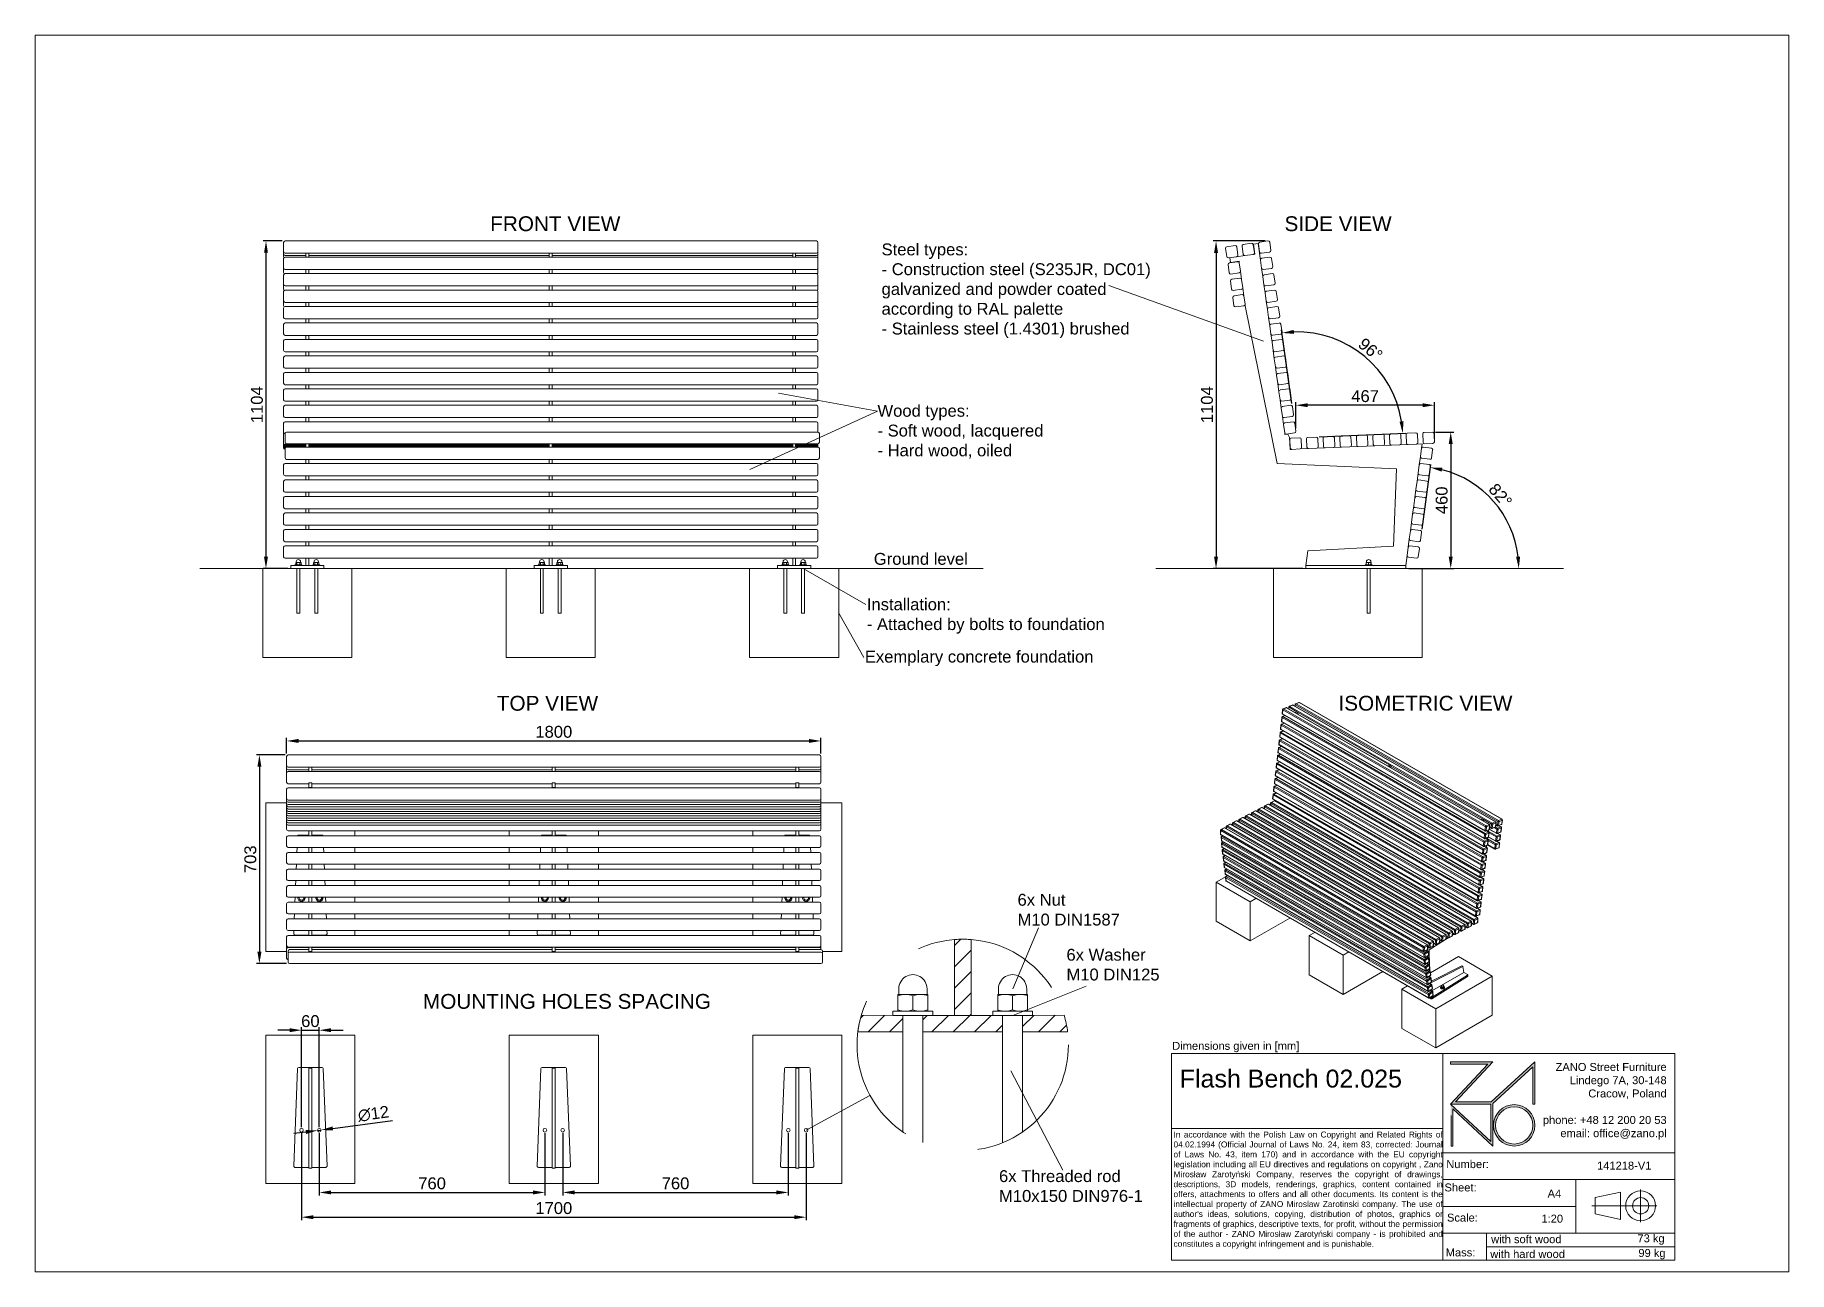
# Paper-space layout 'Layout1' of a CAD drawing. Header units: millimetres. Extents: x -15 to 281, y -7 to 201.
# The model-space entities are those that its viewports show. They can reach past a viewport. Long polylines and large blocks are cut down to what shows.
import ezdxf

# ---------------------------------------------------------------- set-up
doc = ezdxf.new("R2010")
doc.units = ezdxf.units.MM
doc.linetypes.add('HIDDEN', pattern=[1.905, 1.27, -0.635])
for name, color, linetype, lineweight in [('ZANO_O', 10, 'Continuous', 0), ('ZANO_R', 7, 'Continuous', 0), ('ZANO_R_przerywana', 7, 'HIDDEN', 0), ('ZANO_W', 1, 'Continuous', 0)]:
    doc.layers.add(name, color=color, linetype=linetype, lineweight=lineweight)
doc.layers.add('ZANO_P', color=7, linetype='Continuous', lineweight=0, true_color=0xffffff)
doc.styles.get("Standard").update_dxf_attribs({"font": 'ARIALUNI.TTF'})
doc.dimstyles.new('pl i ang', dxfattribs={"dimtxt": 50, "dimasz": 50, "dimexe": 1.25, "dimexo": 0.625, "dimgap": 10, "dimtad": 1, "dimtoh": 1, "dimtxsty": 'Standard', "dimcen": 2.5, "dimclrd": 1, "dimclre": 1, "dimclrt": 1, "dimadec": 0, "dimazin": 0, "dimtfac": 1, "dimtmove": 0, "dimatfit": 3, "dimfxl": 1, "dimarcsym": 1})

psp = doc.layouts.get("Layout1")

# ---------------------------------------------------------------- texts
at = {"layer": 'ZANO_O', "attachment_point": 1}
for s, insert, char_height, width in [('FRONT VIEW', (61.79, 170.69), 2.5, 27.6046), ('SIDE VIEW', (195.58, 170.69), 2.5, 22.2681), ('\\pxql;Steel types:\\P- Construction steel (S235JR, DC01)\\Pgalvanized and powder coated\\Paccording to RAL palette\\P- Stainless steel (1.4301) brushed', (127.71, 166.11), 2, 54.5279), ('\\pxql;Wood types:\\P- Soft wood, lacquered\\P- Hard wood, oiled', (127.02, 138.92), 2, 31.0602), ('Ground level', (126.4, 113.97), 2, 19.6442), ('\\pxql;Installation:\\P- Attached by bolts to foundation', (125.23, 106.31), 2, 43.6982), ('\\pxql;Exemplary concrete foundation', (124.89, 97.5), 2, 40.9408), ('TOP VIEW', (62.9, 89.89), 2.5, 24.0457), ('ISOMETRIC VIEW', (204.66, 89.9), 2.5, 32.1424), ('6x Nut \\PM10 DIN1587', (150.61, 56.53), 2, 30.8338), ('6x Washer \\PM10 DIN125', (158.85, 47.27), 2, 33.1797), ('MOUNTING HOLES SPACING', (50.46, 39.66), 2.5, 51.246), ('6x Threaded rod \\PM10x150 DIN976-1', (147.49, 9.97), 2, 27.1206)]:
    psp.add_mtext(s, dxfattribs=dict(at, insert=insert, char_height=char_height, width=width))
at = {"layer": 'ZANO_R', "attachment_point": 1}
for s, insert, char_height, width in [('Dimensions given in [mm]', (176.66, 31.59), 1.3388, 1792.8014), ('\\pxql;Flash Bench 02.025', (177.93, 26.91), 3.0126, 44.3227), ('\\pxqr;ZANO Street Furniture\\PLindego 7A, 30-148\\PCracow, Poland\\P\\Pphone: +48 12 200 20 53\\Pemail: office@zano.pl', (227.66, 28.03), 1.3388, 32.2827), ("\\pxqj;In accordance with the Polish Law on Copyright and Related Rights of 04.02.1994 (Official Journal of Laws No. 24, item 83, corrected: Journal of Laws No. 43, item 170) and in accordance with the EU copyright legislation including all EU directives and regulations on copyright , Zano Mirosław Zarotyński Company, reserves the copyright of drawings, descriptions, 3D models, renderings, graphics, content contained in offers, attachments to offers and all other documents. Its content is the intellectual property of ZANO Miroslaw Zarotinski company. The use of author's ideas, solutions, copying, distribution of photos, graphics or fragments of graphics, descriptive texts, for profit, without the permission of the author - ZANO Mirosław Zarotyński company - is prohibited and constitutes a copyright infringement and is punishable.", (176.88, 16.48), 1.00411, 45.2161), ('Number:', (222.83, 11.66), 1.339, 254.3232), ('141218-V1', (248.22, 11.41), 1.339, 10.9473), ('Sheet:', (222.52, 7.73), 1.339, 254.3232), ('A4', (239.89, 6.7), 1.339, 254.3232), ('Scale:', (222.94, 2.65), 1.339, 254.3232), ('1:20', (238.85, 2.47), 1.339, 4.2023), ('with soft wood', (230.38, -0.99), 1.3388, 22.26), ('73 kg', (255.02, -0.84), 1.339, 5.8209), ('Mass:', (222.73, -3.22), 1.339, 254.3232), ('with hard wood', (230.23, -3.48), 1.3388, 23.7092), ('99 kg', (255.18, -3.31), 1.339, 5.8209)]:
    psp.add_mtext(s, dxfattribs=dict(at, insert=insert, char_height=char_height, width=width))

msp = doc.modelspace()

# ---------------------------------------------------------------- blocks, each defined once
blk = doc.blocks.new('*D410')
at = {"layer": 'ZANO_W', "color": 1, "lineweight": -2}
for p, q in [((857.3, 4642.1), (793, 4642.1)), ((803, 4602.1), (803, 3578.2)), ((876.2, 3538.2), (793, 3538.2))]:
    blk.add_line(p, q, dxfattribs=at)
at = {"layer": 'ZANO_W', "color": 1}
for points in [[(809.7, 4602.1), (796.4, 4602.1), (803, 4642.1)], [(796.4, 3578.2), (809.7, 3578.2), (803, 3538.2)]]:
    blk.add_solid(points, dxfattribs=at)
at = {"layer": 'ZANO_W', "color": 1, "insert": (772.6, 4090.1), "char_height": 40, "attachment_point": 5, "rotation": 90}
blk.add_mtext('1104', dxfattribs=at)
blk = doc.blocks.new('*D411')
at = {"layer": 'ZANO_W', "color": 1, "lineweight": -2}
for p, q in [((872.6, 2915.2), (872.6, 2967.3)), ((912.6, 2957.3), (2632.6, 2957.3)), ((2672.6, 2915.2), (2672.6, 2967.3))]:
    blk.add_line(p, q, dxfattribs=at)
at = {"layer": 'ZANO_W', "color": 1}
for points in [[(912.6, 2964), (912.6, 2950.7), (872.6, 2957.3)], [(2632.6, 2950.7), (2632.6, 2964), (2672.6, 2957.3)]]:
    blk.add_solid(points, dxfattribs=at)
at = {"layer": 'ZANO_W', "color": 1, "insert": (1772.6, 2987.8), "char_height": 40, "attachment_point": 5}
blk.add_mtext('1800', dxfattribs=at)
blk = doc.blocks.new('*D412')
at = {"layer": 'ZANO_W', "color": 1, "lineweight": -2}
for p, q in [((867.6, 2910.2), (770.9, 2910.2)), ((780.9, 2870.2), (780.9, 2246.8)), ((872.6, 2206.8), (770.9, 2206.8))]:
    blk.add_line(p, q, dxfattribs=at)
at = {"layer": 'ZANO_W', "color": 1}
for points in [[(787.6, 2870.2), (774.2, 2870.2), (780.9, 2910.2)], [(774.2, 2246.8), (787.6, 2246.8), (780.9, 2206.8)]]:
    blk.add_solid(points, dxfattribs=at)
at = {"layer": 'ZANO_W', "color": 1, "insert": (750.5, 2558.5), "char_height": 40, "attachment_point": 5, "rotation": 90}
blk.add_mtext('703', dxfattribs=at)
blk = doc.blocks.new('*D413')
at = {"layer": 'ZANO_W', "color": 1, "lineweight": -2}
for p, q in [((4168.4, 4642), (3993.4, 4642)), ((4003.4, 4602), (4003.4, 3578.2)), ((4295.8, 3538.2), (3993.4, 3538.2))]:
    blk.add_line(p, q, dxfattribs=at)
at = {"layer": 'ZANO_W', "color": 1}
for points in [[(4010, 4602), (3996.7, 4602), (4003.4, 4642)], [(3996.7, 3578.2), (4010, 3578.2), (4003.4, 3538.2)]]:
    blk.add_solid(points, dxfattribs=at)
at = {"layer": 'ZANO_W', "color": 1, "insert": (3972.9, 4090.1), "char_height": 40, "attachment_point": 5, "rotation": 90}
blk.add_mtext('1104', dxfattribs=at)
blk = doc.blocks.new('*D414')
at = {"layer": 'ZANO_W', "color": 1, "lineweight": -2}
for p, q in [((4742.5, 3998), (4803.9, 3998)), ((4793.9, 3958), (4793.9, 3578.2)), ((4652.5, 3538.2), (4803.9, 3538.2))]:
    blk.add_line(p, q, dxfattribs=at)
at = {"layer": 'ZANO_W', "color": 1}
for points in [[(4800.6, 3958), (4787.2, 3958), (4793.9, 3998)], [(4787.2, 3578.2), (4800.6, 3578.2), (4793.9, 3538.2)]]:
    blk.add_solid(points, dxfattribs=at)
at = {"layer": 'ZANO_W', "color": 1, "insert": (4763.5, 3768.1), "char_height": 40, "attachment_point": 5, "rotation": 90}
blk.add_mtext('460', dxfattribs=at)
blk = doc.blocks.new('*D415')
at = {"layer": 'ZANO_W', "color": 1, "lineweight": -2}
for p, q in [((4272.3, 4009.8), (4272.3, 4098.5)), ((4698.9, 4088.5), (4312.3, 4088.5)), ((4738.9, 3975.2), (4738.9, 4098.5))]:
    blk.add_line(p, q, dxfattribs=at)
at = {"layer": 'ZANO_W', "color": 1}
for points in [[(4312.3, 4095.2), (4312.3, 4081.9), (4272.3, 4088.5)], [(4698.9, 4081.9), (4698.9, 4095.2), (4738.9, 4088.5)]]:
    blk.add_solid(points, dxfattribs=at)
at = {"layer": 'ZANO_W', "color": 1, "insert": (4505.6, 4119), "char_height": 40, "attachment_point": 5}
blk.add_mtext('467', dxfattribs=at)
blk = doc.blocks.new('*D416')
at = {"layer": 'ZANO_W', "color": 1, "lineweight": -2}
for p, q in [((882.6, 1982.5), (842.6, 1982.5)), ((922.6, 1655.4), (922.6, 1992.5)), ((922.6, 1982.5), (982.6, 1982.5)), ((982.6, 1655.4), (982.6, 1992.5)), ((1022.6, 1982.5), (1062.6, 1982.5))]:
    blk.add_line(p, q, dxfattribs=at)
at = {"layer": 'ZANO_W', "color": 1}
for points in [[(882.6, 1975.8), (882.6, 1989.2), (922.6, 1982.5)], [(1022.6, 1989.2), (1022.6, 1975.8), (982.6, 1982.5)]]:
    blk.add_solid(points, dxfattribs=at)
at = {"layer": 'ZANO_W', "color": 1, "insert": (952.6, 2012.9), "char_height": 40, "attachment_point": 5}
blk.add_mtext('60', dxfattribs=at)
blk = doc.blocks.new('*D417')
at = {"layer": 'ZANO_W', "color": 1, "lineweight": -2}
for p, q in [((982.6, 1635.4), (982.6, 1425.8)), ((1742.6, 1635.4), (1742.6, 1425.8)), ((1022.6, 1435.8), (1702.6, 1435.8))]:
    blk.add_line(p, q, dxfattribs=at)
at = {"layer": 'ZANO_W', "color": 1}
for points in [[(1022.6, 1442.5), (1022.6, 1429.1), (982.6, 1435.8)], [(1702.6, 1429.1), (1702.6, 1442.5), (1742.6, 1435.8)]]:
    blk.add_solid(points, dxfattribs=at)
at = {"layer": 'ZANO_W', "color": 1, "insert": (1362.6, 1466.2), "char_height": 40, "attachment_point": 5}
blk.add_mtext('760', dxfattribs=at)
blk = doc.blocks.new('*D418')
at = {"layer": 'ZANO_W', "color": 1, "lineweight": -2}
for p, q in [((1802.6, 1635.4), (1802.6, 1425.8)), ((2562.6, 1635.4), (2562.6, 1425.8)), ((1842.6, 1435.8), (2522.6, 1435.8))]:
    blk.add_line(p, q, dxfattribs=at)
at = {"layer": 'ZANO_W', "color": 1}
for points in [[(1842.6, 1442.5), (1842.6, 1429.1), (1802.6, 1435.8)], [(2522.6, 1429.1), (2522.6, 1442.5), (2562.6, 1435.8)]]:
    blk.add_solid(points, dxfattribs=at)
at = {"layer": 'ZANO_W', "color": 1, "insert": (2182.6, 1466.2), "char_height": 40, "attachment_point": 5}
blk.add_mtext('760', dxfattribs=at)
blk = doc.blocks.new('*D419')
at = {"layer": 'ZANO_W', "color": 1, "lineweight": -2}
for p, q in [((922.6, 1635.4), (922.6, 1342.3)), ((2622.6, 1635.4), (2622.6, 1342.3)), ((962.6, 1352.3), (2582.6, 1352.3))]:
    blk.add_line(p, q, dxfattribs=at)
at = {"layer": 'ZANO_W', "color": 1}
for points in [[(962.6, 1359), (962.6, 1345.7), (922.6, 1352.3)], [(2582.6, 1345.7), (2582.6, 1359), (2622.6, 1352.3)]]:
    blk.add_solid(points, dxfattribs=at)
at = {"layer": 'ZANO_W', "color": 1, "insert": (1772.6, 1382.8), "char_height": 40, "attachment_point": 5}
blk.add_mtext('1700', dxfattribs=at)
blk = doc.blocks.new('*D420')
at = {"layer": 'ZANO_W', "color": 1, "lineweight": -2}
for p, q in [((4259.2, 4094), (4224.4, 4342.3)), ((4350.9, 3981.8), (4642.2, 3994.1))]:
    blk.add_line(p, q, dxfattribs=at)
blk.add_arc((4275.4, 3978.6), 357.2, 8.8401, 91.55476, dxfattribs=at)
at = {"layer": 'ZANO_W', "color": 1}
for points in [[(4265.1, 4342.3), (4266.3, 4329), (4225.8, 4332.3)], [(4621.7, 4032.9), (4635, 4034.2), (4632.2, 3993.7)]]:
    blk.add_solid(points, dxfattribs=at)
at = {"layer": 'ZANO_W', "color": 1, "insert": (4523.6, 4276.5), "char_height": 40, "attachment_point": 5, "rotation": 320.19743}
blk.add_mtext('96%%d', dxfattribs=at)
blk = doc.blocks.new('*D421')
at = {"layer": 'ZANO_W', "color": 1, "lineweight": -2}
blk.add_line((4697.2, 3670.7), (4726.5, 3888.8), dxfattribs=at)
blk.add_arc((4679.5, 3538.2), 343.8, 6.67062, 75.68745, dxfattribs=at)
at = {"layer": 'ZANO_W', "color": 1}
for points in [[(4765.7, 3877.8), (4763.2, 3864.7), (4725.2, 3878.9)], [(5014.2, 3577.7), (5027.6, 3578.5), (5023.2, 3538.2)]]:
    blk.add_solid(points, dxfattribs=at)
at = {"layer": 'ZANO_W', "color": 1, "insert": (4961.2, 3784.7), "char_height": 40, "attachment_point": 5, "rotation": 311.17904}
blk.add_mtext('82%%d', dxfattribs=at)
blk = doc.blocks.new('*D422')
at = {"layer": 'ZANO_W', "color": 1, "lineweight": -2}
for p, q in [((1028.2, 1651.5), (1229.3, 1678.4)), ((937, 1639.4), (897.3, 1634.1)), ((976.6, 1644.7), (988.5, 1646.2))]:
    blk.add_line(p, q, dxfattribs=at)
at = {"layer": 'ZANO_W', "color": 1}
for points in [[(1027.3, 1658.1), (1029.1, 1644.9), (988.5, 1646.2)], [(937.9, 1632.7), (936.1, 1646), (976.6, 1644.7)]]:
    blk.add_solid(points, dxfattribs=at)
at = {"layer": 'ZANO_W', "color": 1, "insert": (1165.1, 1700.8), "char_height": 40, "attachment_point": 5, "rotation": 7.6106}
blk.add_mtext('∅12', dxfattribs=at)

# ---------------------------------------------------------------- dimensions: what is measured, and where the dimension line sits
at = {"layer": 'ZANO_W'}
for base, p1, p2, picture, middle in [((803, 3538.2), (867.3, 4642.1), (886.2, 3538.2), '*D410', (772.6, 4090.1)), ((4003.4, 3538.2), (4178.4, 4642), (4305.8, 3538.2), '*D413', (3972.9, 4090.1)), ((4793.9, 3538.2), (4732.5, 3998), (4642.5, 3538.2), '*D414', (4763.5, 3768.1)), ((780.9, 2206.8), (877.6, 2910.2), (882.6, 2206.8), '*D412', (750.5, 2558.5))]:
    dim = msp.add_linear_dim(base=base, p1=p1, p2=p2, angle=90, dimstyle='pl i ang', override={"dimtxt": 40, "dimasz": 40, "dimexe": 10, "dimexo": 10, "dimtoh": 0, "dimdec": 0, "dimtdec": 0, "dimtmove": 1}, dxfattribs=at)
    dim.commit()
    dim.dimension.update_dxf_attribs({"geometry": picture, "text_midpoint": middle})
for base, line1, line2, picture, middle in [((4570.5, 4179.8), ((4260.6, 4084.1), (4264.5, 4056.3)), ((4312.9, 3980.2), (4340.9, 3981.4)), '*D420', (4523.6, 4276.5)), ((4984.5, 3696.7), ((5174.2, 3538.2), (3800.8, 3538.2)), ((4695.9, 3660.8), (4692.2, 3633)), '*D421', (4961.2, 3784.7))]:
    dim = msp.add_angular_dim_2l(base=base, line1=line1, line2=line2, dimstyle='pl i ang', override={"dimtxt": 40, "dimasz": 40, "dimexe": 10, "dimexo": 10, "dimtoh": 0, "dimdec": 0, "dimtdec": 0, "dimtmove": 1}, dxfattribs=at)
    dim.commit()
    dim.dimension.update_dxf_attribs({"geometry": picture, "text_midpoint": middle})
for base, p1, p2, picture, middle in [((4272.3, 4088.5), (4738.9, 3965.2), (4272.3, 3999.8), '*D415', (4505.6, 4119)), ((2672.6, 2957.3), (872.6, 2905.2), (2672.6, 2905.2), '*D411', (1772.6, 2987.8)), ((2622.6, 1352.3), (922.6, 1645.4), (2622.6, 1645.4), '*D419', (1772.6, 1382.8)), ((1742.6, 1435.8), (982.6, 1645.4), (1742.6, 1645.4), '*D417', (1362.6, 1466.2)), ((2562.6, 1435.8), (1802.6, 1645.4), (2562.6, 1645.4), '*D418', (2182.6, 1466.2))]:
    dim = msp.add_linear_dim(base=base, p1=p1, p2=p2, dimstyle='pl i ang', override={"dimtxt": 40, "dimasz": 40, "dimexe": 10, "dimexo": 10, "dimtoh": 0, "dimdec": 0, "dimtdec": 0, "dimtmove": 1}, dxfattribs=at)
    dim.commit()
    dim.dimension.update_dxf_attribs({"geometry": picture, "text_midpoint": middle})
dim = msp.add_linear_dim(base=(982.6, 1982.5), p1=(922.6, 1645.4), p2=(982.6, 1645.4), dimstyle='pl i ang', override={"dimtxt": 40, "dimasz": 40, "dimexe": 10, "dimexo": 10, "dimtoh": 0, "dimdec": 0, "dimtdec": 0, "dimtmove": 1}, dxfattribs=at)
dim.commit()
dim.dimension.update_dxf_attribs({"geometry": '*D416', "text_midpoint": (952.6, 1982.5), "dimtype": 160})
dim = msp.add_diameter_dim_2p(p1=(976.6, 1644.7), p2=(988.5, 1646.2), dimstyle='pl i ang', override={"dimtxt": 40, "dimasz": 40, "dimexe": 10, "dimexo": 10, "dimtoh": 0, "dimdec": 0, "dimtdec": 0, "dimtmove": 1}, dxfattribs=at)
dim.commit()
dim.dimension.update_dxf_attribs({"geometry": '*D422', "text_midpoint": (1169.2, 1670.4), "dimtype": 163})

# ---------------------------------------------------------------- linework, layer by layer
at = {"layer": 'ZANO_R'}
for p, q in [((862.3, 4609.4), (862.3, 4637.1)), ((862.3, 4605.5), (862.3, 4609.4)), ((2657.3, 4642.1), (867.3, 4642.1)), ((2662.3, 4637.1), (2662.3, 4609.4)), ((2662.3, 4609.4), (2662.3, 4605.5)), ((4039.4, 4589.2), (4035.5, 4617)), ((4039.8, 4622.6), (4067.5, 4626.5)), ((4073.1, 4622.3), (4077, 4594.5)), ((4094.9, 4597), (4091, 4624.7)), ((4095.2, 4630.4), (4123, 4634.3)), ((4128.6, 4630), (4132.5, 4602.3)), ((4145.3, 4633.4), (4129.5, 4631.1)), ((4129.5, 4631.1), (4134.2, 4597.5)), ((4153.1, 4577.9), (4145.3, 4633.4)), ((4150.3, 4604.8), (4146.4, 4632.5)), ((4150.7, 4638.2), (4178.4, 4642)), ((4184.1, 4637.8), (4187.9, 4610.1)), ((862.3, 4601.6), (862.3, 4605.5)), ((862.3, 4597.7), (862.3, 4601.6)), ((862.3, 4593.8), (862.3, 4597.7)), ((862.3, 4589.9), (862.3, 4593.8)), ((862.3, 4554.8), (862.3, 4582.5)), ((862.3, 4550.9), (862.3, 4554.8)), ((862.3, 4539.5), (862.3, 4550.9)), ((867.3, 4600.5), (2657.3, 4600.5)), ((867.3, 4592.7), (937.3, 4592.7)), ((2657.3, 4587.5), (867.3, 4587.5)), ((937.3, 4587.5), (937.3, 4600.5)), ((947.3, 4587.5), (947.3, 4600.5)), ((947.3, 4592.7), (1757.3, 4592.7)), ((1757.3, 4587.5), (1757.3, 4600.5)), ((1767.3, 4587.5), (1767.3, 4600.5)), ((1767.3, 4592.7), (2577.3, 4592.7)), ((2577.3, 4587.5), (2577.3, 4600.5)), ((2587.3, 4587.5), (2587.3, 4600.5)), ((2587.3, 4592.7), (2657.3, 4592.7)), ((2662.3, 4605.5), (2662.3, 4601.6)), ((2662.3, 4601.6), (2662.3, 4597.7)), ((2662.3, 4597.7), (2662.3, 4593.8)), ((2662.3, 4593.8), (2662.3, 4589.9)), ((2662.3, 4582.5), (2662.3, 4554.8)), ((2662.3, 4554.8), (2662.3, 4550.9)), ((2662.3, 4550.9), (2662.3, 4539.5)), ((4048, 4534.9), (4044.1, 4562.6)), ((4072.8, 4588.9), (4045, 4585)), ((4048.4, 4568.3), (4076.1, 4572.2)), ((4050, 4585.7), (4052.2, 4569.8)), ((4052.2, 4569.8), (4080.9, 4573.9)), ((4100.5, 4592.8), (4072.8, 4588.9)), ((4080.9, 4573.9), (4081.8, 4567.9)), ((4081.8, 4567.9), (4085.6, 4540.2)), ((4128.2, 4596.6), (4100.5, 4592.8)), ((4134.2, 4597.5), (4128.2, 4596.6)), ((4156.9, 4550.2), (4153.1, 4577.9)), ((4183.7, 4604.4), (4156, 4600.5)), ((4160.8, 4522.5), (4156.9, 4550.2)), ((4157.3, 4583.6), (4185.1, 4587.4)), ((4190.3, 4549.8), (4162.6, 4545.9)), ((4190.7, 4583.2), (4194.6, 4555.5)), ((862.3, 4535.6), (862.3, 4539.5)), ((862.3, 4499.3), (862.3, 4527)), ((862.3, 4495.4), (862.3, 4499.3)), ((862.3, 4484), (862.3, 4495.4)), ((867.3, 4545.9), (2657.3, 4545.9)), ((2657.3, 4532), (867.3, 4532)), ((867.3, 4490.4), (2657.3, 4490.4)), ((937.3, 4532), (937.3, 4545.9)), ((937.3, 4476.6), (937.3, 4490.4)), ((947.3, 4532), (947.3, 4545.9)), ((947.3, 4476.6), (947.3, 4490.4)), ((1757.3, 4532), (1757.3, 4545.9)), ((1757.3, 4476.6), (1757.3, 4490.4)), ((1767.3, 4532), (1767.3, 4545.9)), ((1767.3, 4476.6), (1767.3, 4490.4)), ((2577.3, 4532), (2577.3, 4545.9)), ((2577.3, 4476.6), (2577.3, 4490.4)), ((2587.3, 4532), (2587.3, 4545.9)), ((2587.3, 4476.6), (2587.3, 4490.4)), ((2662.3, 4539.5), (2662.3, 4535.6)), ((2662.3, 4527), (2662.3, 4499.3)), ((2662.3, 4499.3), (2662.3, 4495.4)), ((2662.3, 4495.4), (2662.3, 4484)), ((4055.8, 4479.5), (4051.9, 4507.2)), ((4081.4, 4534.5), (4053.7, 4530.7)), ((4056.2, 4512.8), (4083.9, 4516.7)), ((4085.6, 4540.2), (4089.5, 4512.5)), ((4089.5, 4512.5), (4093.4, 4484.7)), ((4164.7, 4494.7), (4160.8, 4522.5)), ((4168.6, 4467), (4164.7, 4494.7)), ((4165.1, 4528.1), (4192.8, 4532)), ((4198.1, 4494.3), (4170.4, 4490.5)), ((4198.5, 4527.7), (4202.4, 4500)), ((862.3, 4480.2), (862.3, 4484)), ((862.3, 4443.8), (862.3, 4471.6)), ((862.3, 4440), (862.3, 4443.8)), ((862.3, 4428.6), (862.3, 4440)), ((2657.3, 4476.6), (867.3, 4476.6)), ((867.3, 4435), (2657.3, 4435)), ((937.3, 4421.1), (937.3, 4435)), ((947.3, 4421.1), (947.3, 4435)), ((1757.3, 4421.1), (1757.3, 4435)), ((1767.3, 4421.1), (1767.3, 4435)), ((2577.3, 4421.1), (2577.3, 4435)), ((2587.3, 4421.1), (2587.3, 4435)), ((2662.3, 4484), (2662.3, 4480.2)), ((2662.3, 4471.6), (2662.3, 4443.8)), ((2662.3, 4443.8), (2662.3, 4440)), ((2662.3, 4440), (2662.3, 4428.6)), ((4063.6, 4424), (4059.7, 4451.7)), ((4089.2, 4479.1), (4061.4, 4475.2)), ((4063.9, 4457.4), (4091.7, 4461.3)), ((4093.4, 4484.7), (4097.3, 4457)), ((4097.3, 4457), (4101.2, 4429.3)), ((4172.5, 4439.3), (4168.6, 4467)), ((4176.4, 4411.5), (4172.5, 4439.3)), ((4172.9, 4472.6), (4200.6, 4476.5)), ((4205.9, 4438.9), (4178.1, 4435)), ((4206.2, 4472.3), (4210.1, 4444.5)), ((862.3, 4424.7), (862.3, 4428.6)), ((862.3, 4388.4), (862.3, 4416.1)), ((862.3, 4384.5), (862.3, 4388.4)), ((2657.3, 4421.1), (867.3, 4421.1)), ((867.3, 4379.5), (2657.3, 4379.5)), ((937.3, 4365.7), (937.3, 4379.5)), ((947.3, 4365.7), (947.3, 4379.5)), ((1757.3, 4365.7), (1757.3, 4379.5)), ((1767.3, 4365.7), (1767.3, 4379.5)), ((2577.3, 4365.7), (2577.3, 4379.5)), ((2587.3, 4365.7), (2587.3, 4379.5)), ((2662.3, 4428.6), (2662.3, 4424.7)), ((2662.3, 4416.1), (2662.3, 4388.4)), ((2662.3, 4388.4), (2662.3, 4384.5)), ((4096.9, 4423.6), (4069.2, 4419.7)), ((4101.2, 4429.3), (4102, 4423.3)), ((4102, 4423.3), (4209.1, 3892.3)), ((4180.3, 4383.8), (4176.4, 4411.5)), ((4184.1, 4356.1), (4180.3, 4383.8)), ((4180.6, 4417.2), (4208.4, 4421.1)), ((4213.6, 4383.4), (4185.9, 4379.5)), ((4214, 4416.8), (4217.9, 4389.1)), ((862.3, 4332.9), (862.3, 4360.7)), ((862.3, 4329), (862.3, 4332.9)), ((2657.3, 4365.7), (867.3, 4365.7)), ((867.3, 4324), (2657.3, 4324)), ((937.3, 4310.2), (937.3, 4324)), ((947.3, 4310.2), (947.3, 4324)), ((1757.3, 4310.2), (1757.3, 4324)), ((1767.3, 4310.2), (1767.3, 4324)), ((2577.3, 4310.2), (2577.3, 4324)), ((2587.3, 4310.2), (2587.3, 4324)), ((2662.3, 4360.7), (2662.3, 4332.9)), ((2662.3, 4332.9), (2662.3, 4329)), ((4188, 4328.3), (4184.1, 4356.1)), ((4191.9, 4300.6), (4188, 4328.3)), ((4188.4, 4361.7), (4216.1, 4365.6)), ((4221.4, 4328), (4193.7, 4324.1)), ((4221.8, 4361.3), (4225.7, 4333.6)), ((862.3, 4277.5), (862.3, 4305.2)), ((862.3, 4273.6), (862.3, 4277.5)), ((2657.3, 4310.2), (867.3, 4310.2)), ((867.3, 4268.6), (2657.3, 4268.6)), ((2657.3, 4254.7), (867.3, 4254.7)), ((937.3, 4254.7), (937.3, 4268.6)), ((947.3, 4254.7), (947.3, 4268.6)), ((1757.3, 4254.7), (1757.3, 4268.6)), ((1767.3, 4254.7), (1767.3, 4268.6)), ((2577.3, 4254.7), (2577.3, 4268.6)), ((2587.3, 4254.7), (2587.3, 4268.6)), ((2662.3, 4305.2), (2662.3, 4277.5)), ((2662.3, 4277.5), (2662.3, 4273.6)), ((4195.8, 4272.9), (4191.9, 4300.6)), ((4199.7, 4245.2), (4195.8, 4272.9)), ((4196.2, 4306.3), (4223.9, 4310.1)), ((4229.2, 4272.5), (4201.4, 4268.6)), ((4203.9, 4250.8), (4231.7, 4254.7)), ((4229.5, 4305.9), (4233.4, 4278.2)), ((862.3, 4222), (862.3, 4249.7)), ((862.3, 4218.1), (862.3, 4222)), ((867.3, 4213.1), (2657.3, 4213.1)), ((2657.3, 4199.3), (867.3, 4199.3)), ((937.3, 4199.3), (937.3, 4213.1)), ((947.3, 4199.3), (947.3, 4213.1)), ((1757.3, 4199.3), (1757.3, 4213.1)), ((1767.3, 4199.3), (1767.3, 4213.1)), ((2577.3, 4199.3), (2577.3, 4213.1)), ((2587.3, 4199.3), (2587.3, 4213.1)), ((2662.3, 4249.7), (2662.3, 4222)), ((2662.3, 4222), (2662.3, 4218.1)), ((4203.6, 4217.4), (4199.7, 4245.2)), ((4207.4, 4189.7), (4203.6, 4217.4)), ((4236.9, 4217.1), (4209.2, 4213.2)), ((4211.7, 4195.3), (4239.4, 4199.2)), ((4237.3, 4250.4), (4241.2, 4222.7)), ((4245.1, 4195), (4249, 4167.2)), ((862.3, 4166.6), (862.3, 4194.3)), ((862.3, 4162.7), (862.3, 4166.6)), ((862.3, 4111.1), (862.3, 4138.8)), ((867.3, 4157.7), (2657.3, 4157.7)), ((2657.3, 4143.8), (867.3, 4143.8)), ((937.3, 4143.8), (937.3, 4157.7)), ((947.3, 4143.8), (947.3, 4157.7)), ((1757.3, 4143.8), (1757.3, 4157.7)), ((1767.3, 4143.8), (1767.3, 4157.7)), ((2577.3, 4143.8), (2577.3, 4157.7)), ((2587.3, 4143.8), (2587.3, 4157.7)), ((2662.3, 4194.3), (2662.3, 4166.6)), ((2662.3, 4166.6), (2662.3, 4162.7)), ((2662.3, 4138.8), (2662.3, 4111.1)), ((4211.3, 4162), (4207.4, 4189.7)), ((4215.2, 4134.2), (4211.3, 4162)), ((4244.7, 4161.6), (4217, 4157.7)), ((4219.5, 4139.9), (4247.2, 4143.8)), ((4252.9, 4139.5), (4256.7, 4111.8)), ((862.3, 4107.2), (862.3, 4111.1)), ((862.3, 4055.6), (862.3, 4083.4)), ((867.3, 4102.2), (2657.3, 4102.2)), ((2657.3, 4088.4), (867.3, 4088.4)), ((937.3, 4088.4), (937.3, 4102.2)), ((947.3, 4088.4), (947.3, 4102.2)), ((1757.3, 4088.4), (1757.3, 4102.2)), ((1767.3, 4088.4), (1767.3, 4102.2)), ((2577.3, 4088.4), (2577.3, 4102.2)), ((2587.3, 4088.4), (2587.3, 4102.2)), ((2662.3, 4111.1), (2662.3, 4107.2)), ((2662.3, 4083.4), (2662.3, 4055.6)), ((4219.1, 4106.5), (4215.2, 4134.2)), ((4223, 4078.8), (4219.1, 4106.5)), ((4226.9, 4051.1), (4223, 4078.8)), ((4252.5, 4106.1), (4224.7, 4102.3)), ((4227.2, 4084.4), (4255, 4088.3)), ((4260.6, 4084.1), (4264.5, 4056.3)), ((862.3, 4051.7), (862.3, 4055.6)), ((862.3, 4000.2), (862.3, 4027.9)), ((867.3, 4046.7), (2657.3, 4046.7)), ((2657.3, 4032.9), (867.3, 4032.9)), ((937.3, 4032.9), (937.3, 4046.7)), ((947.3, 4032.9), (947.3, 4046.7)), ((1757.3, 4032.9), (1757.3, 4046.7)), ((1767.3, 4032.9), (1767.3, 4046.7)), ((2577.3, 4032.9), (2577.3, 4046.7)), ((2587.3, 4032.9), (2587.3, 4046.7)), ((2662.3, 4055.6), (2662.3, 4051.7)), ((2662.3, 4027.9), (2662.3, 4000.2)), ((4230.8, 4023.3), (4226.9, 4051.1)), ((4234.6, 3995.6), (4230.8, 4023.3)), ((4260.2, 4050.7), (4232.5, 4046.8)), ((4235, 4029), (4262.7, 4032.9)), ((4268.4, 4028.6), (4272.3, 4000.9)), ((862.3, 3996.3), (862.3, 4000.2)), ((862.3, 3962.6), (862.3, 3990.6)), ((862.3, 3961.4), (862.3, 3962.6)), ((862.3, 3960.3), (862.3, 3961.4)), ((862.3, 3959.1), (862.3, 3960.3)), ((862.3, 3957.9), (862.3, 3959.1)), ((868, 3995.6), (867.3, 3995.6)), ((867.3, 3965), (867.3, 3993)), ((867.3, 3963.8), (867.3, 3965)), ((2662.3, 3998), (872.3, 3998)), ((872.3, 3958.8), (2662.3, 3958.8)), ((937.3, 3958.4), (947.3, 3958.4)), ((937.3, 3947.7), (937.3, 3958.4)), ((947.3, 3947.7), (947.3, 3958.4)), ((1757.3, 3958.4), (1767.3, 3958.4)), ((1757.3, 3947.7), (1757.3, 3958.4)), ((1767.3, 3947.7), (1767.3, 3958.4)), ((2577.3, 3958.4), (2587.3, 3958.4)), ((2577.3, 3947.7), (2577.3, 3958.4)), ((2587.3, 3947.7), (2587.3, 3958.4)), ((2662.3, 4000.2), (2662.3, 3998)), ((2662.3, 3958.8), (2662.3, 3957.9)), ((2667.3, 3993), (2667.3, 3965)), ((2667.3, 3965), (2667.3, 3963.8)), ((4235.5, 3989.7), (4234.6, 3995.6)), ((4245.4, 3991), (4235.5, 3989.7)), ((4268, 3995.2), (4240.3, 3991.3)), ((4250.9, 3979.6), (4245.4, 3991)), ((4252.6, 3939.6), (4250.9, 3979.6)), ((4253.4, 3944.7), (4252.2, 3972.6)), ((4257, 3977.9), (4284.9, 3979)), ((4290.2, 3974.2), (4291.3, 3946.3)), ((4309.3, 3947), (4308.1, 3975)), ((4312.9, 3980.2), (4340.9, 3981.4)), ((4346.1, 3976.6), (4347.3, 3948.6)), ((4365.3, 3949.4), (4364.1, 3977.4)), ((4368.9, 3982.6), (4396.8, 3983.8)), ((4402.1, 3979), (4403.2, 3951)), ((4421.2, 3951.8), (4420, 3979.7)), ((4424.8, 3984.9), (4452.8, 3986.1)), ((4458, 3981.3), (4459.2, 3953.4)), ((4477.2, 3954.1), (4476, 3982.1)), ((4480.8, 3987.3), (4508.7, 3988.5)), ((4514, 3983.7), (4515.1, 3955.7)), ((4533.1, 3956.5), (4531.9, 3984.5)), ((4536.7, 3989.7), (4564.7, 3990.9)), ((4569.9, 3986.1), (4571.1, 3958.1)), ((4589.1, 3958.9), (4587.9, 3986.8)), ((4592.7, 3992), (4620.6, 3993.2)), ((4625.9, 3988.4), (4627, 3960.5)), ((4645, 3961.2), (4643.8, 3989.2)), ((4648.6, 3994.4), (4676.6, 3995.6)), ((4697.5, 3958.4), (4678.2, 3957.6)), ((4681.8, 3990.8), (4683, 3962.8)), ((4695.5, 3943.3), (4697.5, 3958.4)), ((4701, 3963.6), (4699.8, 3991.6)), ((4704.6, 3996.8), (4732.5, 3998)), ((4734.2, 3960), (4706.2, 3958.8)), ((4737.8, 3993.2), (4738.9, 3965.2)), ((862.3, 3956.7), (862.3, 3957.9)), ((862.3, 3955.5), (862.3, 3956.7)), ((862.3, 3954.3), (862.3, 3955.5)), ((862.3, 3953.2), (862.3, 3954.3)), ((862.3, 3952), (862.3, 3953.2)), ((862.3, 3950.8), (862.3, 3952)), ((862.3, 3949.6), (862.3, 3950.8)), ((862.3, 3948.4), (862.3, 3949.6)), ((862.3, 3947.2), (862.3, 3948.4)), ((862.3, 3946.1), (862.3, 3947.2)), ((862.3, 3944.9), (862.3, 3946.1)), ((867.3, 3956.4), (937.3, 3956.4)), ((867.3, 3954.1), (937.3, 3954.1)), ((867.3, 3951.7), (937.3, 3951.7)), ((867.3, 3949.3), (937.3, 3949.3)), ((867.3, 3947), (869.7, 3947)), ((867.3, 3944.6), (867.7, 3944.6)), ((867.3, 3939), (867.3, 3942.7)), ((867.3, 3911.2), (867.3, 3939)), ((2662.3, 3947.7), (872.3, 3947.7)), ((872.3, 3906.2), (2662.3, 3906.2)), ((937.3, 3892.2), (937.3, 3906.2)), ((947.3, 3956.4), (1757.3, 3956.4)), ((947.3, 3954.1), (1757.3, 3954.1)), ((947.3, 3951.7), (1757.3, 3951.7)), ((947.3, 3949.3), (1757.3, 3949.3)), ((947.3, 3892.2), (947.3, 3906.2)), ((1757.3, 3892.2), (1757.3, 3906.2)), ((1767.3, 3956.4), (2577.3, 3956.4)), ((1767.3, 3954.1), (2577.3, 3954.1)), ((1767.3, 3951.7), (2577.3, 3951.7)), ((1767.3, 3949.3), (2577.3, 3949.3)), ((1767.3, 3892.2), (1767.3, 3906.2)), ((2577.3, 3892.2), (2577.3, 3906.2)), ((2587.3, 3956.4), (2657.3, 3956.4)), ((2587.3, 3954.1), (2657.3, 3954.1)), ((2587.3, 3951.7), (2657.3, 3951.7)), ((2587.3, 3949.3), (2657.3, 3949.3)), ((2587.3, 3892.2), (2587.3, 3906.2)), ((2662.3, 3957.9), (2662.3, 3956.7)), ((2662.3, 3956.7), (2662.3, 3955.5)), ((2662.3, 3955.5), (2662.3, 3954.3)), ((2662.3, 3954.3), (2662.3, 3953.2)), ((2662.3, 3953.2), (2662.3, 3952)), ((2662.3, 3952), (2662.3, 3950.8)), ((2662.3, 3950.8), (2662.3, 3949.6)), ((2662.3, 3949.6), (2662.3, 3948.4)), ((2662.3, 3948.4), (2662.3, 3947.7)), ((2667.3, 3942.7), (2667.3, 3939)), ((2667.3, 3939), (2667.3, 3911.2)), ((4258.6, 3939.9), (4252.6, 3939.6)), ((4286.6, 3941.1), (4258.6, 3939.9)), ((4314.5, 3942.2), (4286.6, 3941.1)), ((4342.5, 3943.4), (4314.5, 3942.2)), ((4370.5, 3944.6), (4342.5, 3943.4)), ((4398.5, 3945.8), (4370.5, 3944.6)), ((4426.4, 3947), (4398.5, 3945.8)), ((4454.4, 3948.2), (4426.4, 3947)), ((4482.4, 3949.3), (4454.4, 3948.2)), ((4510.4, 3950.5), (4482.4, 3949.3)), ((4538.3, 3951.7), (4510.4, 3950.5)), ((4566.3, 3952.9), (4538.3, 3951.7)), ((4594.3, 3954.1), (4566.3, 3952.9)), ((4622.3, 3955.3), (4594.3, 3954.1)), ((4650.2, 3956.4), (4622.3, 3955.3)), ((4678.2, 3957.6), (4650.2, 3956.4)), ((4688, 3887.8), (4691.8, 3915.6)), ((4691.8, 3915.6), (4695.5, 3943.3)), ((4723.8, 3906.3), (4696.1, 3910)), ((4701.1, 3947.6), (4728.9, 3943.9)), ((4733.1, 3938.3), (4729.4, 3910.5)), ((862.3, 3883.5), (862.3, 3887.2)), ((862.3, 3855.7), (862.3, 3883.5)), ((2657.3, 3892.2), (867.3, 3892.2)), ((867.3, 3850.7), (2657.3, 3850.7)), ((937.3, 3836.7), (937.3, 3850.7)), ((947.3, 3836.7), (947.3, 3850.7)), ((1757.3, 3836.7), (1757.3, 3850.7)), ((1767.3, 3836.7), (1767.3, 3850.7)), ((2577.3, 3836.7), (2577.3, 3850.7)), ((2587.3, 3836.7), (2587.3, 3850.7)), ((2662.3, 3887.2), (2662.3, 3883.5)), ((2662.3, 3883.5), (2662.3, 3855.7)), ((4209.1, 3892.3), (4611.5, 3873.8)), ((4611.5, 3873.8), (4601.5, 3613.8)), ((4680.6, 3832.3), (4684.3, 3860.1)), ((4684.3, 3860.1), (4688, 3887.8)), ((4716.4, 3850.8), (4688.6, 3854.5)), ((4693.7, 3892.1), (4721.4, 3888.4)), ((4725.7, 3882.8), (4722, 3855)), ((862.3, 3828), (862.3, 3831.7)), ((862.3, 3800.2), (862.3, 3828)), ((2657.3, 3836.7), (867.3, 3836.7)), ((867.3, 3795.2), (2657.3, 3795.2)), ((2657.3, 3781.2), (867.3, 3781.2)), ((937.3, 3781.2), (937.3, 3795.2)), ((947.3, 3781.2), (947.3, 3795.2)), ((1757.3, 3781.2), (1757.3, 3795.2)), ((1767.3, 3781.2), (1767.3, 3795.2)), ((2577.3, 3781.2), (2577.3, 3795.2)), ((2587.3, 3781.2), (2587.3, 3795.2)), ((2662.3, 3831.7), (2662.3, 3828)), ((2662.3, 3828), (2662.3, 3800.2)), ((4673.1, 3776.8), (4676.9, 3804.6)), ((4676.9, 3804.6), (4680.6, 3832.3)), ((4678.8, 3781.1), (4706.5, 3777.4)), ((4708.9, 3795.2), (4681.2, 3799)), ((4686.2, 3836.6), (4714, 3832.9)), ((4718.3, 3827.3), (4714.5, 3799.5)), ((862.3, 3772.5), (862.3, 3776.2)), ((862.3, 3744.7), (862.3, 3772.5)), ((867.3, 3739.7), (2657.3, 3739.7)), ((2657.3, 3725.7), (867.3, 3725.7)), ((937.3, 3725.7), (937.3, 3739.7)), ((947.3, 3725.7), (947.3, 3739.7)), ((1757.3, 3725.7), (1757.3, 3739.7)), ((1767.3, 3725.7), (1767.3, 3739.7)), ((2577.3, 3725.7), (2577.3, 3739.7)), ((2587.3, 3725.7), (2587.3, 3739.7)), ((2662.3, 3776.2), (2662.3, 3772.5)), ((2662.3, 3772.5), (2662.3, 3744.7)), ((4665.7, 3721.3), (4669.4, 3749.1)), ((4669.4, 3749.1), (4673.1, 3776.8)), ((4671.3, 3725.6), (4699.1, 3721.9)), ((4701.5, 3739.7), (4673.7, 3743.5)), ((4710.8, 3771.8), (4707.1, 3744)), ((862.3, 3716.9), (862.3, 3720.7)), ((862.3, 3689.2), (862.3, 3716.9)), ((862.3, 3661.4), (862.3, 3665.2)), ((867.3, 3684.2), (2657.3, 3684.2)), ((2657.3, 3670.2), (867.3, 3670.2)), ((937.3, 3670.2), (937.3, 3684.2)), ((947.3, 3670.2), (947.3, 3684.2)), ((1757.3, 3670.2), (1757.3, 3684.2)), ((1767.3, 3670.2), (1767.3, 3684.2)), ((2577.3, 3670.2), (2577.3, 3684.2)), ((2587.3, 3670.2), (2587.3, 3684.2)), ((2662.3, 3720.7), (2662.3, 3716.9)), ((2662.3, 3716.9), (2662.3, 3689.2)), ((2662.3, 3665.2), (2662.3, 3661.4)), ((4654.5, 3638.1), (4658.3, 3665.8)), ((4658.3, 3665.8), (4662, 3693.6)), ((4662, 3693.6), (4665.7, 3721.3)), ((4663.9, 3670.1), (4691.6, 3666.4)), ((4694, 3684.2), (4666.3, 3688)), ((4703.4, 3716.3), (4699.6, 3688.5)), ((862.3, 3633.7), (862.3, 3661.4)), ((862.3, 3605.9), (862.3, 3609.7)), ((862.3, 3578.2), (862.3, 3605.9)), ((867.3, 3628.7), (2657.3, 3628.7)), ((2657.3, 3614.7), (867.3, 3614.7)), ((937.3, 3614.7), (937.3, 3628.7)), ((947.3, 3614.7), (947.3, 3628.7)), ((1757.3, 3614.7), (1757.3, 3628.7)), ((1767.3, 3614.7), (1767.3, 3628.7)), ((2577.3, 3614.7), (2577.3, 3628.7)), ((2587.3, 3614.7), (2587.3, 3628.7)), ((2662.3, 3661.4), (2662.3, 3633.7)), ((2662.3, 3609.7), (2662.3, 3605.9)), ((2662.3, 3605.9), (2662.3, 3578.2)), ((4601.5, 3613.8), (4312.5, 3598.2)), ((4647.1, 3582.6), (4650.8, 3610.3)), ((4650.8, 3610.3), (4654.5, 3638.1)), ((4656.4, 3614.6), (4684.2, 3610.9)), ((4686.6, 3628.7), (4658.8, 3632.5)), ((4688.5, 3605.3), (4684.7, 3577.5)), ((4695.9, 3660.8), (4692.2, 3633)), ((867.3, 3573.2), (2657.3, 3573.2)), ((886.2, 3548.2), (886.2, 3538.2)), ((886.2, 3548.2), (890.2, 3548.2)), ((890.2, 3548.2), (937.3, 3548.2)), ((900.3, 3550.7), (900.3, 3548.2)), ((900.3, 3550.7), (910.1, 3550.7)), ((903.1, 3558), (903.1, 3551.4)), ((904.3, 3558.7), (903.3, 3558.1)), ((903.3, 3551.3), (904.3, 3550.7)), ((905.1, 3558.7), (904.3, 3558.7)), ((904.8, 3561.2), (904.8, 3558.9)), ((911.8, 3558.7), (905.1, 3558.7)), ((907.2, 3558), (907.2, 3551.4)), ((910.1, 3550.7), (924.3, 3550.7)), ((919, 3558.7), (911.8, 3558.7)), ((916.5, 3558), (916.5, 3551.4)), ((920.3, 3558.7), (919, 3558.7)), ((919.8, 3558.9), (919.8, 3561.2)), ((921.3, 3558.1), (920.3, 3558.7)), ((920.3, 3550.7), (921.3, 3551.3)), ((921.5, 3558), (921.3, 3558.1)), ((921.3, 3551.3), (921.5, 3551.4)), ((921.5, 3558), (921.5, 3551.4)), ((924.3, 3548.2), (924.3, 3550.7)), ((937.3, 3548.2), (937.3, 3573.2)), ((937.3, 3548.2), (947.3, 3548.2)), ((947.3, 3548.2), (947.3, 3573.2)), ((947.3, 3548.2), (994.4, 3548.2)), ((960.3, 3550.7), (960.3, 3548.2)), ((960.3, 3550.7), (970.1, 3550.7)), ((963.1, 3558), (963.1, 3551.4)), ((964.3, 3558.7), (963.3, 3558.1)), ((963.3, 3551.3), (964.3, 3550.7)), ((965.1, 3558.7), (964.3, 3558.7)), ((964.8, 3561.2), (964.8, 3558.9)), ((971.8, 3558.7), (965.1, 3558.7)), ((967.2, 3558), (967.2, 3551.4)), ((970.1, 3550.7), (984.3, 3550.7)), ((979, 3558.7), (971.8, 3558.7)), ((976.5, 3558), (976.5, 3551.4)), ((980.3, 3558.7), (979, 3558.7)), ((979.8, 3558.9), (979.8, 3561.2)), ((981.3, 3558.1), (980.3, 3558.7)), ((980.3, 3550.7), (981.3, 3551.3)), ((981.5, 3558), (981.3, 3558.1)), ((981.3, 3551.3), (981.5, 3551.4)), ((981.5, 3558), (981.5, 3551.4)), ((984.3, 3548.2), (984.3, 3550.7)), ((994.4, 3548.2), (998.4, 3548.2)), ((998.4, 3538.2), (998.4, 3548.2)), ((1706.2, 3548.2), (1706.2, 3538.2)), ((1706.2, 3548.2), (1710.2, 3548.2)), ((1710.2, 3548.2), (1757.3, 3548.2)), ((1720.3, 3550.7), (1720.3, 3548.2)), ((1720.3, 3550.7), (1730.1, 3550.7)), ((1723.1, 3558), (1723.1, 3551.4)), ((1724.3, 3558.7), (1723.3, 3558.1)), ((1723.3, 3551.3), (1724.3, 3550.7)), ((1725.1, 3558.7), (1724.3, 3558.7)), ((1724.8, 3561.2), (1724.8, 3558.9)), ((1731.8, 3558.7), (1725.1, 3558.7)), ((1727.2, 3558), (1727.2, 3551.4)), ((1730.1, 3550.7), (1744.3, 3550.7)), ((1739, 3558.7), (1731.8, 3558.7)), ((1736.5, 3558), (1736.5, 3551.4)), ((1740.3, 3558.7), (1739, 3558.7)), ((1739.8, 3558.9), (1739.8, 3561.2)), ((1741.3, 3558.1), (1740.3, 3558.7)), ((1740.3, 3550.7), (1741.3, 3551.3)), ((1741.5, 3558), (1741.3, 3558.1)), ((1741.3, 3551.3), (1741.5, 3551.4)), ((1741.5, 3558), (1741.5, 3551.4)), ((1744.3, 3548.2), (1744.3, 3550.7)), ((1757.3, 3548.2), (1757.3, 3573.2)), ((1757.3, 3548.2), (1767.3, 3548.2)), ((1767.3, 3548.2), (1767.3, 3573.2)), ((1767.3, 3548.2), (1814.4, 3548.2)), ((1780.3, 3550.7), (1780.3, 3548.2)), ((1780.3, 3550.7), (1790.1, 3550.7)), ((1783.1, 3558), (1783.1, 3551.4)), ((1784.3, 3558.7), (1783.3, 3558.1)), ((1783.3, 3551.3), (1784.3, 3550.7)), ((1785.1, 3558.7), (1784.3, 3558.7)), ((1784.8, 3561.2), (1784.8, 3558.9)), ((1791.8, 3558.7), (1785.1, 3558.7)), ((1787.2, 3558), (1787.2, 3551.4)), ((1790.1, 3550.7), (1804.3, 3550.7)), ((1799, 3558.7), (1791.8, 3558.7)), ((1796.5, 3558), (1796.5, 3551.4)), ((1800.3, 3558.7), (1799, 3558.7)), ((1799.8, 3558.9), (1799.8, 3561.2)), ((1801.3, 3558.1), (1800.3, 3558.7)), ((1800.3, 3550.7), (1801.3, 3551.3)), ((1801.5, 3558), (1801.3, 3558.1)), ((1801.3, 3551.3), (1801.5, 3551.4)), ((1801.5, 3558), (1801.5, 3551.4)), ((1804.3, 3548.2), (1804.3, 3550.7)), ((1814.4, 3548.2), (1818.4, 3548.2)), ((1818.4, 3538.2), (1818.4, 3548.2)), ((2526.2, 3548.2), (2526.2, 3538.2)), ((2526.2, 3548.2), (2530.2, 3548.2)), ((2530.2, 3548.2), (2577.3, 3548.2)), ((2540.3, 3550.7), (2540.3, 3548.2)), ((2540.3, 3550.7), (2550.1, 3550.7)), ((2543.1, 3558), (2543.1, 3551.4)), ((2544.3, 3558.7), (2543.3, 3558.1)), ((2543.3, 3551.3), (2544.3, 3550.7)), ((2545.1, 3558.7), (2544.3, 3558.7)), ((2544.8, 3561.2), (2544.8, 3558.9)), ((2551.8, 3558.7), (2545.1, 3558.7)), ((2547.2, 3558), (2547.2, 3551.4)), ((2550.1, 3550.7), (2564.3, 3550.7)), ((2559, 3558.7), (2551.8, 3558.7)), ((2556.5, 3558), (2556.5, 3551.4)), ((2560.3, 3558.7), (2559, 3558.7)), ((2559.8, 3558.9), (2559.8, 3561.2)), ((2561.3, 3558.1), (2560.3, 3558.7)), ((2560.3, 3550.7), (2561.3, 3551.3)), ((2561.5, 3558), (2561.3, 3558.1)), ((2561.3, 3551.3), (2561.5, 3551.4)), ((2561.5, 3558), (2561.5, 3551.4)), ((2564.3, 3548.2), (2564.3, 3550.7)), ((2577.3, 3548.2), (2577.3, 3573.2)), ((2577.3, 3548.2), (2587.3, 3548.2)), ((2587.3, 3548.2), (2587.3, 3573.2)), ((2587.3, 3548.2), (2634.4, 3548.2)), ((2600.3, 3550.7), (2600.3, 3548.2)), ((2600.3, 3550.7), (2610.1, 3550.7)), ((2603.1, 3558), (2603.1, 3551.4)), ((2604.3, 3558.7), (2603.3, 3558.1)), ((2603.3, 3551.3), (2604.3, 3550.7)), ((2605.1, 3558.7), (2604.3, 3558.7)), ((2604.8, 3561.2), (2604.8, 3558.9)), ((2611.8, 3558.7), (2605.1, 3558.7)), ((2607.2, 3558), (2607.2, 3551.4)), ((2610.1, 3550.7), (2624.3, 3550.7)), ((2619, 3558.7), (2611.8, 3558.7)), ((2616.5, 3558), (2616.5, 3551.4)), ((2620.3, 3558.7), (2619, 3558.7)), ((2619.8, 3558.9), (2619.8, 3561.2)), ((2621.3, 3558.1), (2620.3, 3558.7)), ((2620.3, 3550.7), (2621.3, 3551.3)), ((2621.5, 3558), (2621.3, 3558.1)), ((2621.3, 3551.3), (2621.5, 3551.4)), ((2621.5, 3558), (2621.5, 3551.4)), ((2624.3, 3548.2), (2624.3, 3550.7)), ((2634.4, 3548.2), (2638.4, 3548.2)), ((2638.4, 3538.2), (2638.4, 3548.2)), ((4312.5, 3598.2), (4305.8, 3548.2)), ((4305.8, 3538.2), (4305.8, 3548.2)), ((4305.8, 3548.2), (4309.6, 3548.2)), ((4309.6, 3548.2), (4638.3, 3548.2)), ((4505.5, 3550.7), (4505.5, 3548.2)), ((4505.5, 3550.7), (4529.3, 3550.7)), ((4509.2, 3558), (4509.2, 3551.4)), ((4513.1, 3558.7), (4509.5, 3558.7)), ((4510, 3561.2), (4510, 3558.9)), ((4521.1, 3558.7), (4513.1, 3558.7)), ((4517, 3558), (4517, 3551.4)), ((4525.5, 3558.7), (4521.1, 3558.7)), ((4525, 3558.9), (4525, 3561.2)), ((4525.2, 3558), (4525.2, 3551.4)), ((4525.7, 3558), (4525.7, 3551.4)), ((4529.3, 3550.7), (4529.5, 3550.7)), ((4529.5, 3548.2), (4529.5, 3550.7)), ((4638.3, 3548.2), (4642.5, 3548.2)), ((4642.5, 3548.2), (4647.1, 3582.6)), ((4642.5, 3548.2), (4642.5, 3548.2)), ((4642.5, 3548.2), (4642.5, 3538.2)), ((4679.1, 3573.2), (4651.4, 3577)), ((3218.9, 3538.2), (580, 3538.2)), ((792.3, 3538.2), (1092.3, 3538.2)), ((792.3, 3538.2), (1092.3, 3538.2)), ((907.3, 3538.2), (917.2, 3538.2)), ((967.3, 3538.2), (977.2, 3538.2)), ((1612.3, 3538.2), (1912.3, 3538.2)), ((1612.3, 3538.2), (1912.3, 3538.2)), ((1727.3, 3538.2), (1737.2, 3538.2)), ((1787.3, 3538.2), (1797.2, 3538.2)), ((2432.3, 3538.2), (2732.3, 3538.2)), ((2432.3, 3538.2), (2732.3, 3538.2)), ((2547.3, 3538.2), (2557.2, 3538.2)), ((2607.3, 3538.2), (2617.2, 3538.2)), ((5174.2, 3538.2), (3800.8, 3538.2)), ((4697.5, 3538.2), (4197.5, 3538.2)), ((4697.5, 3538.2), (4197.5, 3538.2)), ((4512.5, 3538.2), (4522.5, 3538.2)), ((4512.5, 3538.2), (4522.5, 3538.2)), ((4649, 3538.2), (5174.2, 3538.2)), ((4261, 3078.3), (4250.5, 3073.9)), ((4262.3, 3078.1), (4251.8, 3073.7)), ((4251.8, 3073.7), (4933.9, 2679.9)), ((4944.5, 2684.3), (4262.3, 3078.1)), ((4945.6, 2684.3), (4263.4, 3078.1)), ((4270, 3080.5), (4269.3, 3074.7)), ((4270.8, 3079.4), (4270.2, 3074.2)), ((4952.9, 2685.6), (4270.8, 3079.4)), ((4282.2, 3087.1), (4271.6, 3082.7)), ((4283.5, 3086.9), (4272.9, 3082.5)), ((4272.9, 3082.5), (4955, 2688.7)), ((4965.6, 2693.1), (4283.5, 3086.9)), ((4966.7, 2693.1), (4284.6, 3086.9)), ((4225.2, 3037.4), (4223.7, 3024.4)), ((4232.8, 3017.2), (4223.9, 3013.5)), ((4226, 3036.3), (4224.5, 3023.3)), ((4224.5, 3023.3), (4906.6, 2629.5)), ((4225, 3021.7), (4907.1, 2628)), ((4233.5, 3016.8), (4225.2, 3013.3)), ((4225.2, 3013.3), (4907.3, 2619.6)), ((4908.1, 2642.6), (4226, 3036.3)), ((4227.7, 3062.9), (4226.2, 3049.9)), ((4234.9, 3043), (4226.8, 3039.6)), ((4228.5, 3061.8), (4227, 3048.8)), ((4227, 3048.8), (4909.1, 2655)), ((4227.6, 3047.2), (4909.7, 2653.4)), ((4235.6, 3042.6), (4228.1, 3039.5)), ((4228.1, 3039.5), (4910.2, 2645.7)), ((4910.6, 2668.1), (4228.5, 3061.8)), ((4239.9, 3069.5), (4229.3, 3065.1)), ((4241.2, 3069.3), (4230.6, 3064.9)), ((4230.6, 3064.9), (4912.8, 2671.2)), ((4923.3, 2675.6), (4241.2, 3069.3)), ((4924.4, 2675.6), (4242.3, 3069.3)), ((4248.8, 3071.7), (4248.2, 3065.9)), ((4249.6, 3070.6), (4249, 3065.4)), ((4275.9, 3055.5), (4249.6, 3070.6)), ((4270.3, 3053.2), (4276, 3055.5)), ((4274.1, 3051), (4279.8, 3053.3)), ((4276, 3055.5), (4279.8, 3053.3)), ((4279.8, 3053.3), (4279.2, 3048)), ((4588.3, 2875.1), (4279.8, 3053.2)), ((4216.3, 2959.1), (4214.8, 2946)), ((4217.1, 2958), (4215.6, 2944.9)), ((4899.2, 2564.2), (4217.1, 2958)), ((4219.3, 2985.2), (4217.8, 2972.1)), ((4226.9, 2965), (4217.9, 2961.3)), ((4220, 2984.1), (4218.6, 2971.1)), ((4218.6, 2971.1), (4900.7, 2577.3)), ((4219.1, 2969.5), (4901.2, 2575.7)), ((4227.6, 2964.6), (4219.2, 2961.1)), ((4219.2, 2961.1), (4901.4, 2567.3)), ((4902.2, 2590.3), (4220, 2984.1)), ((4222.2, 3011.3), (4220.7, 2998.3)), ((4229.9, 2991.1), (4220.9, 2987.4)), ((4223, 3010.2), (4221.5, 2997.2)), ((4221.5, 2997.2), (4903.6, 2603.4)), ((4222.1, 2995.6), (4904.2, 2601.8)), ((4230.6, 2990.7), (4222.2, 2987.2)), ((4222.2, 2987.2), (4904.3, 2593.5)), ((4905.1, 2616.4), (4223, 3010.2)), ((872.6, 2877.5), (872.6, 2905.2)), ((2667.6, 2910.2), (877.6, 2910.2)), ((2672.6, 2905.2), (2672.6, 2877.5)), ((4210.4, 2906.9), (4208.9, 2893.8)), ((4211.2, 2905.8), (4209.7, 2892.7)), ((4893.3, 2512), (4211.2, 2905.8)), ((4213.3, 2933), (4211.9, 2919.9)), ((4221, 2912.8), (4212, 2909)), ((4214.1, 2931.9), (4212.6, 2918.8)), ((4212.6, 2918.8), (4894.8, 2525.1)), ((4213.2, 2917.3), (4895.3, 2523.5)), ((4221.7, 2912.4), (4213.3, 2908.9)), ((4213.3, 2908.9), (4895.4, 2515.1)), ((4896.2, 2538.1), (4214.1, 2931.9)), ((4223.9, 2938.9), (4215, 2935.2)), ((4215.6, 2944.9), (4897.7, 2551.2)), ((4216.1, 2943.4), (4898.3, 2549.6)), ((4224.6, 2938.5), (4216.3, 2935)), ((4216.3, 2935), (4898.4, 2541.2)), ((872.6, 2873.6), (872.6, 2877.5)), ((872.6, 2868.9), (872.6, 2873.6)), ((872.6, 2865), (872.6, 2868.9)), ((872.6, 2861.1), (872.6, 2865)), ((872.6, 2857.2), (872.6, 2861.1)), ((872.6, 2853.3), (872.6, 2857.2)), ((872.6, 2849.8), (872.6, 2853.3)), ((872.6, 2822), (872.6, 2849.8)), ((877.6, 2868.6), (2667.6, 2868.6)), ((877.6, 2860), (947.6, 2860)), ((2667.6, 2854.8), (877.6, 2854.8)), ((947.6, 2854.8), (947.6, 2868.6)), ((957.6, 2854.8), (957.6, 2868.6)), ((957.6, 2860), (1767.6, 2860)), ((1767.6, 2854.8), (1767.6, 2868.6)), ((1777.6, 2854.8), (1777.6, 2868.6)), ((1777.6, 2860), (2587.6, 2860)), ((2587.6, 2854.8), (2587.6, 2868.6)), ((2597.6, 2854.8), (2597.6, 2868.6)), ((2597.6, 2860), (2667.6, 2860)), ((2672.6, 2877.5), (2672.6, 2873.6)), ((2672.6, 2873.6), (2672.6, 2868.9)), ((2672.6, 2868.9), (2672.6, 2865)), ((2672.6, 2865), (2672.6, 2861.1)), ((2672.6, 2861.1), (2672.6, 2857.2)), ((2672.6, 2857.2), (2672.6, 2853.3)), ((2672.6, 2853.3), (2672.6, 2849.8)), ((2672.6, 2849.8), (2672.6, 2822)), ((4204.4, 2854.6), (4203, 2841.6)), ((4205.2, 2853.5), (4203.8, 2840.5)), ((4203.8, 2840.5), (4885.9, 2446.7)), ((4204.3, 2838.9), (4886.4, 2445.2)), ((4887.4, 2459.8), (4205.2, 2853.5)), ((4207.4, 2880.7), (4205.9, 2867.7)), ((4215.1, 2860.5), (4206.1, 2856.8)), ((4208.2, 2879.7), (4206.7, 2866.6)), ((4206.7, 2866.6), (4888.8, 2472.8)), ((4207.3, 2865.1), (4889.4, 2471.3)), ((4215.8, 2860.1), (4207.4, 2856.7)), ((4207.4, 2856.7), (4889.5, 2462.9)), ((4890.3, 2485.9), (4208.2, 2879.7)), ((4218, 2886.7), (4209.1, 2882.9)), ((4209.7, 2892.7), (4891.8, 2498.9)), ((4210.2, 2891.2), (4892.3, 2497.4)), ((4218.7, 2886.3), (4210.4, 2882.8)), ((4210.4, 2882.8), (4892.5, 2489)), ((4582.8, 2872.8), (4588.5, 2875.1)), ((4586.6, 2870.6), (4592.3, 2872.9)), ((4588.5, 2875.1), (4592.3, 2872.9)), ((4592.3, 2872.9), (4591.7, 2867.7)), ((4900.8, 2694.7), (4592.3, 2872.8)), ((872.6, 2818.2), (872.6, 2822)), ((872.6, 2766.6), (872.6, 2794.3)), ((877.6, 2813.2), (947.6, 2813.2)), ((2667.6, 2799.3), (877.6, 2799.3)), ((947.6, 2816.2), (957.6, 2816.2)), ((947.6, 2800.4), (947.6, 2816.2)), ((947.6, 2800.4), (957.6, 2800.4)), ((947.6, 2799.3), (947.6, 2800.4)), ((957.6, 2800.4), (957.6, 2816.2)), ((957.6, 2813.2), (1767.6, 2813.2)), ((957.6, 2799.3), (957.6, 2800.4)), ((1767.6, 2816.2), (1777.6, 2816.2)), ((1767.6, 2800.4), (1767.6, 2816.2)), ((1767.6, 2800.4), (1777.6, 2800.4)), ((1767.6, 2799.3), (1767.6, 2800.4)), ((1777.6, 2800.4), (1777.6, 2816.2)), ((1777.6, 2813.2), (2587.6, 2813.2)), ((1777.6, 2799.3), (1777.6, 2800.4)), ((2587.6, 2816.2), (2597.6, 2816.2)), ((2587.6, 2800.4), (2587.6, 2816.2)), ((2587.6, 2800.4), (2597.6, 2800.4)), ((2587.6, 2799.3), (2587.6, 2800.4)), ((2597.6, 2800.4), (2597.6, 2816.2)), ((2597.6, 2813.2), (2667.6, 2813.2)), ((2597.6, 2799.3), (2597.6, 2800.4)), ((2672.6, 2822), (2672.6, 2818.2)), ((2672.6, 2794.3), (2672.6, 2766.6)), ((4198.5, 2802.4), (4197, 2789.4)), ((4206.2, 2782.2), (4197.2, 2778.5)), ((4199.3, 2801.3), (4197.8, 2788.3)), ((4197.8, 2788.3), (4880, 2394.5)), ((4198.4, 2786.7), (4880.5, 2392.9)), ((4206.9, 2781.8), (4198.5, 2778.3)), ((4198.5, 2778.3), (4880.6, 2384.5)), ((4881.4, 2407.5), (4199.3, 2801.3)), ((4201.5, 2828.5), (4200, 2815.5)), ((4209.1, 2808.3), (4200.2, 2804.6)), ((4202.3, 2827.4), (4200.8, 2814.4)), ((4200.8, 2814.4), (4882.9, 2420.6)), ((4201.3, 2812.8), (4883.5, 2419)), ((4209.8, 2807.9), (4201.5, 2804.4)), ((4201.5, 2804.4), (4883.6, 2410.7)), ((4884.4, 2433.7), (4202.3, 2827.4)), ((4212.1, 2834.4), (4203.1, 2830.7)), ((4212.8, 2834), (4204.4, 2830.5)), ((4204.4, 2830.5), (4886.6, 2436.8)), ((872.6, 2762.7), (872.6, 2766.6)), ((872.6, 2759.9), (872.6, 2762.7)), ((872.6, 2756.1), (872.6, 2759.9)), ((872.6, 2752.2), (872.6, 2756.1)), ((872.6, 2748.3), (872.6, 2752.2)), ((872.6, 2744.4), (872.6, 2748.3)), ((872.6, 2740.5), (872.6, 2744.4)), ((872.6, 2736.6), (872.6, 2740.5)), ((872.6, 2732.8), (872.6, 2736.6)), ((872.6, 2728.9), (872.6, 2732.8)), ((872.6, 2725), (872.6, 2728.9)), ((872.6, 2721.1), (872.6, 2725)), ((872.6, 2717.2), (872.6, 2721.1)), ((877.6, 2757.7), (2667.6, 2757.7)), ((877.6, 2751.1), (2667.6, 2751.1)), ((877.6, 2743.3), (2667.6, 2743.3)), ((877.6, 2735.5), (2667.6, 2735.5)), ((877.6, 2727.8), (2667.6, 2727.8)), ((877.6, 2720), (2667.6, 2720)), ((2672.6, 2766.6), (2672.6, 2762.7)), ((2672.6, 2762.7), (2672.6, 2759.9)), ((2672.6, 2759.9), (2672.6, 2756.1)), ((2672.6, 2756.1), (2672.6, 2752.2)), ((2672.6, 2752.2), (2672.6, 2748.3)), ((2672.6, 2748.3), (2672.6, 2744.4)), ((2672.6, 2744.4), (2672.6, 2740.5)), ((2672.6, 2740.5), (2672.6, 2736.6)), ((2672.6, 2736.6), (2672.6, 2732.8)), ((2672.6, 2732.8), (2672.6, 2728.9)), ((2672.6, 2728.9), (2672.6, 2725)), ((2672.6, 2725), (2672.6, 2721.1)), ((2672.6, 2721.1), (2672.6, 2717.2)), ((4135.4, 2721.7), (4124.7, 2716.1)), ((4136.7, 2721.6), (4126.1, 2715.9)), ((4818.9, 2327.8), (4136.7, 2721.6)), ((4820.1, 2327.9), (4138, 2721.7)), ((4144.6, 2725.1), (4144.4, 2718)), ((4145.4, 2724), (4145.2, 2717.5)), ((4827.5, 2330.2), (4145.4, 2724)), ((4156.7, 2733), (4146.1, 2727.4)), ((4158.1, 2732.9), (4147.4, 2727.2)), ((4147.4, 2727.2), (4829.5, 2333.4)), ((4840.2, 2339.1), (4158.1, 2732.9)), ((4841.5, 2339.2), (4159.3, 2732.9)), ((4166, 2736.3), (4165.7, 2729.3)), ((4166.7, 2735.2), (4166.5, 2728.8)), ((4848.9, 2341.5), (4166.7, 2735.2)), ((4178, 2744.3), (4167.4, 2738.6)), ((4179.4, 2744.1), (4168.7, 2738.5)), ((4168.7, 2738.5), (4850.9, 2344.7)), ((4861.5, 2350.3), (4179.4, 2744.1)), ((4862.8, 2350.4), (4180.7, 2744.2)), ((4187.3, 2747.6), (4187, 2740.5)), ((4188.1, 2746.5), (4187.8, 2740.1)), ((4870.2, 2352.7), (4188.1, 2746.5)), ((4199.4, 2755.5), (4188.7, 2749.9)), ((4200.7, 2755.4), (4190, 2749.8)), ((4190, 2749.8), (4872.2, 2356)), ((4195.6, 2776.3), (4194.1, 2763.2)), ((4196.4, 2775.2), (4194.9, 2762.1)), ((4194.9, 2762.1), (4877, 2368.4)), ((4195.4, 2760.6), (4877.5, 2366.8)), ((4878.5, 2381.4), (4196.4, 2775.2)), ((4882.8, 2361.6), (4200.7, 2755.4)), ((4884.1, 2361.7), (4202, 2755.5)), ((4229.6, 2739.5), (4229.7, 2740.8)), ((4233.4, 2737.3), (4233.5, 2738.6)), ((4252.2, 2727.8), (4252, 2726.6)), ((872.6, 2713.3), (872.6, 2717.2)), ((872.6, 2709.4), (872.6, 2713.3)), ((872.6, 2705.6), (872.6, 2709.4)), ((872.6, 2701.7), (872.6, 2705.6)), ((872.6, 2697.8), (872.6, 2701.7)), ((872.6, 2693.9), (872.6, 2697.8)), ((872.6, 2690), (872.6, 2693.9)), ((872.6, 2686.1), (872.6, 2690)), ((872.6, 2682.3), (872.6, 2686.1)), ((872.6, 2678.4), (872.6, 2682.3)), ((872.6, 2660.5), (872.6, 2678.4)), ((872.6, 2659.4), (872.6, 2660.5)), ((877.6, 2712.2), (2667.6, 2712.2)), ((877.6, 2704.4), (2667.6, 2704.4)), ((877.6, 2696.7), (2667.6, 2696.7)), ((877.6, 2688.9), (2667.6, 2688.9)), ((877.6, 2681.1), (2667.6, 2681.1)), ((877.6, 2673.4), (2667.6, 2673.4)), ((2672.6, 2717.2), (2672.6, 2713.3)), ((2672.6, 2713.3), (2672.6, 2709.4)), ((2672.6, 2709.4), (2672.6, 2705.6)), ((2672.6, 2705.6), (2672.6, 2701.7)), ((2672.6, 2701.7), (2672.6, 2697.8)), ((2672.6, 2697.8), (2672.6, 2693.9)), ((2672.6, 2693.9), (2672.6, 2690)), ((2672.6, 2690), (2672.6, 2686.1)), ((2672.6, 2686.1), (2672.6, 2682.3)), ((2672.6, 2682.3), (2672.6, 2678.4)), ((2672.6, 2678.4), (2672.6, 2660.5)), ((2672.6, 2660.5), (2672.6, 2659.4)), ((4030.7, 2664.3), (4020, 2658.6)), ((4032, 2664.1), (4021.4, 2658.5)), ((4714.2, 2270.4), (4032, 2664.1)), ((4715.4, 2270.5), (4033.3, 2664.2)), ((4038, 2668.7), (4037.8, 2661.7)), ((4038.8, 2667.6), (4038.6, 2661.2)), ((4720.9, 2273.8), (4038.8, 2667.6)), ((4050.1, 2676.7), (4039.5, 2671)), ((4051.5, 2676.5), (4040.8, 2670.9)), ((4040.8, 2670.9), (4722.9, 2277.1)), ((4733.6, 2282.7), (4051.5, 2676.5)), ((4734.9, 2282.8), (4052.7, 2676.6)), ((4059.3, 2680), (4059.1, 2672.9)), ((4060.1, 2678.9), (4059.9, 2672.5)), ((4742.3, 2285.1), (4060.1, 2678.9)), ((4071.4, 2687.9), (4060.8, 2682.3)), ((4072.8, 2687.8), (4062.1, 2682.1)), ((4062.1, 2682.1), (4744.2, 2288.4)), ((4754.9, 2294), (4072.8, 2687.8)), ((4756.2, 2294.1), (4074, 2687.9)), ((4080.7, 2691.3), (4080.4, 2684.2)), ((4081.5, 2690.2), (4081.2, 2683.7)), ((4763.6, 2296.4), (4081.5, 2690.2)), ((4092.8, 2699.2), (4082.1, 2693.6)), ((4094.1, 2699), (4083.4, 2693.4)), ((4083.4, 2693.4), (4765.6, 2299.6)), ((4776.2, 2305.3), (4094.1, 2699)), ((4777.5, 2305.4), (4095.4, 2699.1)), ((4102, 2702.5), (4101.7, 2695.5)), ((4102.8, 2701.4), (4102.5, 2695)), ((4784.9, 2307.6), (4102.8, 2701.4)), ((4114.1, 2710.5), (4103.4, 2704.8)), ((4115.4, 2710.3), (4104.8, 2704.7)), ((4104.8, 2704.7), (4786.9, 2310.9)), ((4797.5, 2316.5), (4115.4, 2710.3)), ((4798.8, 2316.6), (4116.7, 2710.4)), ((4123.3, 2713.8), (4123.1, 2706.7)), ((4124.1, 2712.7), (4123.9, 2706.3)), ((4806.2, 2318.9), (4124.1, 2712.7)), ((4126.1, 2715.9), (4808.2, 2322.2)), ((4895.3, 2692.4), (4900.9, 2694.7)), ((4899.1, 2690.2), (4904.8, 2692.5)), ((4900.9, 2694.7), (4904.8, 2692.5)), ((4904.8, 2692.5), (4904.2, 2687.3)), ((4931.8, 2676.8), (4904.7, 2692.4)), ((4909.1, 2655), (4910.6, 2668.1)), ((4912.8, 2671.2), (4923.3, 2675.6)), ((4914.4, 2667.7), (4912.9, 2654.7)), ((4912.9, 2654.7), (4923.5, 2659.1)), ((4925, 2672.1), (4914.4, 2667.7)), ((4923.5, 2659.1), (4925, 2672.1)), ((4924.2, 2659.3), (4948.7, 2645.2)), ((4924.3, 2659.9), (4925.7, 2672.9)), ((4924.3, 2660.5), (4948.1, 2646.8)), ((4924.9, 2665.6), (4930.8, 2662.2)), ((4925.1, 2666.8), (4930.3, 2663.8)), ((4930.3, 2663.8), (4931.8, 2676.8)), ((4933.2, 2662.1), (4943.8, 2666.5)), ((4933.9, 2679.9), (4944.5, 2684.3)), ((4935.5, 2676.5), (4934.1, 2663.5)), ((4934.1, 2663.5), (4944.6, 2667.9)), ((4946.1, 2680.9), (4935.5, 2676.5)), ((4949.6, 2659.8), (4940.5, 2665.1)), ((4944.6, 2667.9), (4946.1, 2680.9)), ((4944.6, 2667), (4951.8, 2662.9)), ((4945.4, 2668.6), (4946.9, 2681.7)), ((4946.1, 2674.4), (4951.9, 2671)), ((4946.2, 2675.6), (4951.4, 2672.6)), ((4948.1, 2646.8), (4949.6, 2659.8)), ((4951.4, 2672.6), (4952.9, 2685.6)), ((4951.8, 2662.9), (4962.3, 2667.3)), ((4953.4, 2659.5), (4951.9, 2646.4)), ((4964, 2663.9), (4953.4, 2659.5)), ((4954.3, 2670.9), (4964.9, 2675.2)), ((4955, 2688.7), (4965.6, 2693.1)), ((4956.7, 2685.3), (4955.2, 2672.2)), ((4955.2, 2672.2), (4965.8, 2676.6)), ((4962.3, 2667.3), (4955.4, 2671.3)), ((4963.4, 2667.3), (4956, 2671.6)), ((4967.2, 2689.7), (4956.7, 2685.3)), ((4962.5, 2650.8), (4964, 2663.9)), ((4963.3, 2651.6), (4964.7, 2664.7)), ((4965.8, 2676.6), (4967.2, 2689.7)), ((4966.5, 2677.4), (4968, 2690.5)), ((872.6, 2604.6), (872.6, 2632.6)), ((872.6, 2603.4), (872.6, 2604.6)), ((877.6, 2654.4), (2667.6, 2654.4)), ((2667.6, 2637.6), (877.6, 2637.6)), ((947.6, 2639.9), (913.3, 2639.9)), ((947.6, 2637.6), (947.6, 2654.4)), ((957.6, 2637.6), (957.6, 2654.4)), ((991.9, 2639.9), (957.6, 2639.9)), ((1767.6, 2639.9), (1733.3, 2639.9)), ((1767.6, 2637.6), (1767.6, 2654.4)), ((1777.6, 2637.6), (1777.6, 2654.4)), ((1811.9, 2639.9), (1777.6, 2639.9)), ((2587.6, 2639.9), (2553.3, 2639.9)), ((2587.6, 2637.6), (2587.6, 2654.4)), ((2597.6, 2637.6), (2597.6, 2654.4)), ((2631.9, 2639.9), (2597.6, 2639.9)), ((2672.6, 2632.6), (2672.6, 2604.6)), ((2672.6, 2604.6), (2672.6, 2603.4)), ((4018.6, 2656.4), (4018.2, 2643.8)), ((4019.4, 2655.3), (4018.9, 2642.7)), ((4018.9, 2642.7), (4701.1, 2248.9)), ((4701.5, 2261.5), (4019.4, 2655.3)), ((4019.5, 2641.4), (4701.6, 2247.6)), ((4020.4, 2633.2), (4021.8, 2621.8)), ((4703.3, 2238.3), (4021.2, 2632.1)), ((4021.2, 2632.1), (4022.6, 2620.7)), ((4021.3, 2611.5), (4022.7, 2600.1)), ((4021.4, 2658.5), (4703.5, 2264.7)), ((4024.9, 2638.2), (4021.5, 2635.7)), ((4704.2, 2216.7), (4022.1, 2610.4)), ((4022.1, 2610.4), (4023.5, 2599)), ((4027.1, 2617.5), (4022.4, 2614)), ((4022.6, 2620.7), (4704.7, 2227)), ((4025.8, 2637.7), (4022.8, 2635.5)), ((4022.8, 2635.5), (4704.9, 2241.8)), ((4023.1, 2619.8), (4705.2, 2226)), ((4028, 2617), (4023.7, 2613.9)), ((4023.7, 2613.9), (4705.8, 2220.1)), ((4903.6, 2603.4), (4905.1, 2616.4)), ((4906.6, 2629.5), (4908.1, 2642.6)), ((4906.6, 2601.7), (4917.1, 2606.1)), ((4907.3, 2619.6), (4917.8, 2624)), ((4908.9, 2616.1), (4907.4, 2603.1)), ((4907.4, 2603.1), (4918, 2607.5)), ((4914.9, 2597.8), (4907.5, 2602.1)), ((4916, 2597.8), (4908.2, 2602.3)), ((4919.5, 2620.5), (4908.9, 2616.1)), ((4909.5, 2627.8), (4920.1, 2632.2)), ((4910.2, 2645.7), (4920.8, 2650.1)), ((4911.9, 2642.2), (4910.4, 2629.2)), ((4910.4, 2629.2), (4921, 2633.6)), ((4917.8, 2624), (4910.5, 2628.2)), ((4918.9, 2624), (4911.1, 2628.5)), ((4922.4, 2646.6), (4911.9, 2642.2)), ((4912.1, 2653.3), (4922.6, 2657.7)), ((4920.8, 2650.1), (4913.9, 2654.1)), ((4914.9, 2605.1), (4913.9, 2599)), ((4921.9, 2650.1), (4914.5, 2654.3)), ((4917.9, 2631.3), (4917.2, 2624.9)), ((4917.5, 2627.1), (4945.8, 2610.7)), ((4918, 2607.5), (4919.5, 2620.5)), ((4918.3, 2607.1), (4942.7, 2593)), ((4918.7, 2608.1), (4942.2, 2594.5)), ((4918.8, 2608.3), (4920.3, 2621.3)), ((4920.9, 2656.9), (4920.2, 2651.1)), ((4943.7, 2607.6), (4920.2, 2621.1)), ((4920.4, 2653.2), (4948.8, 2636.8)), ((4921, 2633.6), (4922.4, 2646.6)), ((4921.3, 2633.2), (4945.7, 2619.1)), ((4921.7, 2634.4), (4923.2, 2647.4)), ((4921.7, 2634.2), (4945.2, 2620.6)), ((4946.6, 2633.7), (4923.2, 2647.2)), ((4942.2, 2594.5), (4943.7, 2607.6)), ((4945.2, 2620.6), (4946.6, 2633.7)), ((4945.8, 2610.7), (4956.4, 2615.1)), ((4947.5, 2607.3), (4946, 2594.2)), ((4958, 2611.7), (4947.5, 2607.3)), ((4948.1, 2618.9), (4958.6, 2623.3)), ((4948.8, 2636.8), (4959.4, 2641.2)), ((4950.4, 2633.4), (4949, 2620.3)), ((4949, 2620.3), (4959.5, 2624.7)), ((4956.4, 2615.1), (4949, 2619.3)), ((4957.5, 2615.1), (4949.7, 2619.6)), ((4961, 2637.8), (4950.4, 2633.4)), ((4951, 2645), (4961.6, 2649.4)), ((4951.9, 2646.4), (4962.5, 2650.8)), ((4959.4, 2641.2), (4952, 2645.4)), ((4960.4, 2641.2), (4952.6, 2645.7)), ((4956.6, 2598.6), (4958, 2611.7)), ((4957.3, 2599.4), (4958.8, 2612.5)), ((4959.5, 2624.7), (4961, 2637.8)), ((4960.3, 2625.5), (4961.8, 2638.6)), ((872.6, 2548.6), (872.6, 2576.6)), ((872.6, 2547.5), (872.6, 2548.6)), ((877.6, 2598.4), (2667.6, 2598.4)), ((2667.6, 2581.6), (877.6, 2581.6)), ((877.6, 2542.5), (2667.6, 2542.5)), ((905.7, 2542.5), (905, 2525.7)), ((907.8, 2598.4), (907.2, 2581.6)), ((947.6, 2581.6), (947.6, 2598.4)), ((947.6, 2525.7), (947.6, 2542.5)), ((957.6, 2581.6), (957.6, 2598.4)), ((957.6, 2525.7), (957.6, 2542.5)), ((998, 2581.6), (997.3, 2598.4)), ((1000.2, 2525.7), (999.5, 2542.5)), ((1725.7, 2542.5), (1725, 2525.7)), ((1727.8, 2598.4), (1727.2, 2581.6)), ((1767.6, 2581.6), (1767.6, 2598.4)), ((1767.6, 2525.7), (1767.6, 2542.5)), ((1777.6, 2581.6), (1777.6, 2598.4)), ((1777.6, 2525.7), (1777.6, 2542.5)), ((1818, 2581.6), (1817.3, 2598.4)), ((1820.2, 2525.7), (1819.5, 2542.5)), ((2545.7, 2542.5), (2545, 2525.7)), ((2547.8, 2598.4), (2547.2, 2581.6)), ((2587.6, 2581.6), (2587.6, 2598.4)), ((2587.6, 2525.7), (2587.6, 2542.5)), ((2597.6, 2581.6), (2597.6, 2598.4)), ((2597.6, 2525.7), (2597.6, 2542.5)), ((2638, 2581.6), (2637.3, 2598.4)), ((2640.2, 2525.7), (2639.5, 2542.5)), ((2672.6, 2576.6), (2672.6, 2548.6)), ((2672.6, 2548.6), (2672.6, 2547.5)), ((4023.5, 2599), (4705.6, 2205.3)), ((4024, 2598.1), (4706.2, 2204.3)), ((4024.1, 2588.7), (4025.6, 2577.3)), ((4707, 2193.9), (4024.9, 2587.7)), ((4024.9, 2587.7), (4026.3, 2576.3)), ((4030, 2594.7), (4025.2, 2591.2)), ((4026.3, 2576.3), (4708.5, 2182.5)), ((4030.8, 2594.2), (4026.6, 2591.1)), ((4026.6, 2591.1), (4708.7, 2197.3)), ((4026.9, 2575.3), (4709, 2181.5)), ((4027, 2565.9), (4028.4, 2554.5)), ((4709.9, 2171.1), (4027.8, 2564.9)), ((4027.8, 2564.9), (4029.2, 2553.5)), ((4032.8, 2571.9), (4028.1, 2568.4)), ((4029.2, 2553.5), (4711.3, 2159.7)), ((4033.7, 2571.4), (4029.4, 2568.3)), ((4029.4, 2568.3), (4711.5, 2174.5)), ((4029.7, 2552.5), (4711.8, 2158.7)), ((4029.8, 2543.1), (4031.2, 2531.7)), ((4712.7, 2148.3), (4030.6, 2542.1)), ((4030.6, 2542.1), (4032, 2530.7)), ((4035.6, 2549.1), (4030.9, 2545.6)), ((4036.5, 2548.6), (4032.2, 2545.5)), ((4032.2, 2545.5), (4714.4, 2151.7)), ((4542.1, 2559.1), (4542.1, 2560.4)), ((4545.9, 2556.9), (4545.9, 2558.2)), ((4564.6, 2547.4), (4564.4, 2546.2)), ((4897.7, 2551.2), (4899.2, 2564.2)), ((4898.4, 2541.2), (4909, 2545.6)), ((4910.6, 2542.2), (4900, 2537.8)), ((4900.6, 2549.5), (4911.2, 2553.9)), ((4900.7, 2577.3), (4902.2, 2590.3)), ((4901.4, 2567.3), (4911.9, 2571.7)), ((4903, 2563.9), (4901.5, 2550.8)), ((4901.5, 2550.8), (4912.1, 2555.2)), ((4909, 2545.6), (4901.6, 2549.9)), ((4910, 2545.6), (4902.2, 2550.1)), ((4913.6, 2568.3), (4903, 2563.9)), ((4903.6, 2575.6), (4914.2, 2580)), ((4904.3, 2593.5), (4914.9, 2597.8)), ((4906, 2590), (4904.5, 2577)), ((4904.5, 2577), (4915, 2581.4)), ((4911.9, 2571.7), (4904.6, 2576)), ((4913, 2571.7), (4905.2, 2576.2)), ((4906.4, 2551.9), (4905.8, 2548)), ((4916.5, 2594.4), (4906, 2590)), ((4909.1, 2529.1), (4910.6, 2542.2)), ((4910.7, 2578.5), (4909.9, 2573.5)), ((4909.9, 2529.9), (4911.4, 2543)), ((4912.1, 2555.2), (4913.6, 2568.3)), ((4912.9, 2556), (4914.3, 2569.1)), ((4915, 2581.4), (4916.5, 2594.4)), ((4915.8, 2582.1), (4917.3, 2595.2)), ((4945.1, 2592.8), (4955.7, 2597.2)), ((4946, 2594.2), (4956.6, 2598.6)), ((872.6, 2492.7), (872.6, 2520.7)), ((872.6, 2491.5), (872.6, 2492.7)), ((2667.6, 2525.7), (877.6, 2525.7)), ((877.6, 2486.5), (2667.6, 2486.5)), ((903.5, 2486.5), (902.8, 2469.7)), ((947.6, 2469.7), (947.6, 2486.5)), ((957.6, 2469.7), (957.6, 2486.5)), ((1002.3, 2469.7), (1001.7, 2486.5)), ((1723.5, 2486.5), (1722.8, 2469.7)), ((1767.6, 2469.7), (1767.6, 2486.5)), ((1777.6, 2469.7), (1777.6, 2486.5)), ((1822.3, 2469.7), (1821.7, 2486.5)), ((2543.5, 2486.5), (2542.8, 2469.7)), ((2587.6, 2469.7), (2587.6, 2486.5)), ((2597.6, 2469.7), (2597.6, 2486.5)), ((2642.3, 2469.7), (2641.7, 2486.5)), ((2672.6, 2520.7), (2672.6, 2492.7)), ((2672.6, 2492.7), (2672.6, 2491.5)), ((4032, 2530.7), (4714.1, 2136.9)), ((4032.6, 2529.7), (4714.7, 2136)), ((4032.7, 2520.3), (4034.1, 2509)), ((4715.6, 2125.5), (4033.4, 2519.3)), ((4033.4, 2519.3), (4034.9, 2507.9)), ((4038.5, 2526.3), (4033.7, 2522.9)), ((4034.9, 2507.9), (4717, 2114.1)), ((4039.3, 2525.8), (4035.1, 2522.7)), ((4035.1, 2522.7), (4717.2, 2128.9)), ((4035.4, 2507), (4717.5, 2113.2)), ((4035.5, 2497.6), (4036.9, 2486.2)), ((4718.4, 2102.7), (4036.3, 2496.5)), ((4036.3, 2496.5), (4037.7, 2485.1)), ((4041.3, 2503.5), (4036.6, 2500.1)), ((4037.7, 2485.1), (4719.8, 2091.3)), ((4042.2, 2503), (4037.9, 2499.9)), ((4037.9, 2499.9), (4720, 2106.1)), ((4038.2, 2484.2), (4720.4, 2090.4)), ((4888.8, 2472.8), (4890.3, 2485.9)), ((4891.8, 2498.9), (4893.3, 2512)), ((4892.5, 2489), (4903, 2493.4)), ((4894.1, 2485.6), (4892.6, 2472.5)), ((4904.7, 2490), (4894.1, 2485.6)), ((4894.7, 2497.2), (4905.3, 2501.6)), ((4894.8, 2525.1), (4896.2, 2538.1)), ((4895.4, 2515.1), (4906, 2519.5)), ((4897.1, 2511.7), (4895.6, 2498.6)), ((4895.6, 2498.6), (4906.2, 2503)), ((4903, 2493.4), (4895.7, 2497.6)), ((4904.1, 2493.4), (4896.3, 2497.9)), ((4907.6, 2516.1), (4897.1, 2511.7)), ((4897.7, 2523.3), (4908.3, 2527.7)), ((4898, 2498.6), (4897.7, 2497.1)), ((4900, 2537.8), (4898.6, 2524.7)), ((4898.6, 2524.7), (4909.1, 2529.1)), ((4906, 2519.5), (4898.6, 2523.7)), ((4907.1, 2519.5), (4899.3, 2524)), ((4902.2, 2525.2), (4901.8, 2522.6)), ((4903.2, 2476.9), (4904.7, 2490)), ((4904, 2477.7), (4905.5, 2490.8)), ((4906.2, 2503), (4907.6, 2516.1)), ((4906.9, 2503.8), (4908.4, 2516.9)), ((872.6, 2436.7), (872.6, 2464.7)), ((872.6, 2435.6), (872.6, 2436.7)), ((2667.6, 2469.7), (877.6, 2469.7)), ((877.6, 2430.6), (2667.6, 2430.6)), ((901.3, 2430.6), (900.6, 2413.8)), ((913.4, 2428.7), (914.5, 2430.6)), ((947.6, 2413.8), (947.6, 2430.6)), ((957.6, 2413.8), (957.6, 2430.6)), ((973.4, 2428.7), (974.5, 2430.6)), ((1004.5, 2413.8), (1003.9, 2430.6)), ((1721.3, 2430.6), (1720.6, 2413.8)), ((1733.4, 2428.7), (1734.5, 2430.6)), ((1767.6, 2413.8), (1767.6, 2430.6)), ((1777.6, 2413.8), (1777.6, 2430.6)), ((1793.4, 2428.7), (1794.5, 2430.6)), ((1824.5, 2413.8), (1823.9, 2430.6)), ((2541.3, 2430.6), (2540.6, 2413.8)), ((2553.4, 2428.7), (2554.5, 2430.6)), ((2587.6, 2413.8), (2587.6, 2430.6)), ((2597.6, 2413.8), (2597.6, 2430.6)), ((2613.4, 2428.7), (2614.5, 2430.6)), ((2644.5, 2413.8), (2643.9, 2430.6)), ((2672.6, 2464.7), (2672.6, 2436.7)), ((2672.6, 2436.7), (2672.6, 2435.6)), ((4882.9, 2420.6), (4884.4, 2433.7)), ((4885.8, 2418.9), (4896.4, 2423.3)), ((4885.9, 2446.7), (4887.4, 2459.8)), ((4886.6, 2436.8), (4897.1, 2441.2)), ((4888.2, 2433.3), (4886.7, 2420.3)), ((4886.7, 2420.3), (4897.3, 2424.7)), ((4898.8, 2437.7), (4888.2, 2433.3)), ((4888.8, 2445), (4899.4, 2449.4)), ((4889.5, 2462.9), (4900.1, 2467.3)), ((4891.2, 2459.5), (4889.7, 2446.4)), ((4889.7, 2446.4), (4900.2, 2450.8)), ((4897.1, 2441.2), (4889.8, 2445.4)), ((4898.2, 2441.2), (4890.4, 2445.7)), ((4901.7, 2463.8), (4891.2, 2459.5)), ((4891.8, 2471.1), (4902.3, 2475.5)), ((4892.6, 2472.5), (4903.2, 2476.9)), ((4900.1, 2467.3), (4892.7, 2471.5)), ((4901.2, 2467.3), (4893.4, 2471.8)), ((4893.8, 2471.9), (4893.7, 2471.6)), ((4897.3, 2424.7), (4898.8, 2437.7)), ((4898.1, 2425.5), (4899.5, 2438.5)), ((4900.2, 2450.8), (4901.7, 2463.8)), ((4901, 2451.6), (4902.5, 2464.6)), ((872.6, 2380.8), (872.6, 2408.8)), ((872.6, 2379.6), (872.6, 2380.8)), ((2667.6, 2413.8), (877.6, 2413.8)), ((877.6, 2374.6), (2667.6, 2374.6)), ((899.1, 2374.6), (898.5, 2357.8)), ((947.6, 2357.8), (947.6, 2374.6)), ((957.6, 2357.8), (957.6, 2374.6)), ((1006.7, 2357.8), (1006, 2374.6)), ((1719.1, 2374.6), (1718.5, 2357.8)), ((1767.6, 2357.8), (1767.6, 2374.6)), ((1777.6, 2357.8), (1777.6, 2374.6)), ((1826.7, 2357.8), (1826, 2374.6)), ((2539.1, 2374.6), (2538.5, 2357.8)), ((2587.6, 2357.8), (2587.6, 2374.6)), ((2597.6, 2357.8), (2597.6, 2374.6)), ((2646.7, 2357.8), (2646, 2374.6)), ((2672.6, 2408.8), (2672.6, 2380.8)), ((2672.6, 2380.8), (2672.6, 2379.6)), ((4854.6, 2378.7), (4854.6, 2380.1)), ((4858.4, 2376.5), (4858.4, 2377.9)), ((4877.1, 2367.1), (4876.9, 2365.8)), ((4877, 2368.4), (4878.5, 2381.4)), ((4879.9, 2366.7), (4890.5, 2371.1)), ((4880, 2394.5), (4881.4, 2407.5)), ((4880.6, 2384.5), (4891.2, 2388.9)), ((4882.3, 2381.1), (4880.8, 2368.1)), ((4880.8, 2368.1), (4891.4, 2372.4)), ((4892.8, 2385.5), (4882.3, 2381.1)), ((4882.9, 2392.8), (4893.4, 2397.2)), ((4883.6, 2410.7), (4894.2, 2415)), ((4885.2, 2407.2), (4883.8, 2394.2)), ((4883.8, 2394.2), (4894.3, 2398.6)), ((4891.2, 2388.9), (4883.8, 2393.2)), ((4892.3, 2388.9), (4884.5, 2393.4)), ((4895.8, 2411.6), (4885.2, 2407.2)), ((4894.2, 2415), (4886.8, 2419.3)), ((4895.2, 2415), (4887.4, 2419.6)), ((4891.4, 2372.4), (4892.8, 2385.5)), ((4892.1, 2373.2), (4893.6, 2386.3)), ((4894.3, 2398.6), (4895.8, 2411.6)), ((4895.1, 2399.4), (4896.6, 2412.4)), ((872.6, 2324.8), (872.6, 2352.8)), ((872.6, 2323.7), (872.6, 2324.8)), ((2667.6, 2357.8), (877.6, 2357.8)), ((877.6, 2318.7), (2667.6, 2318.7)), ((896.9, 2318.7), (896.5, 2307.4)), ((947.6, 2301.9), (947.6, 2318.7)), ((957.6, 2301.9), (957.6, 2318.7)), ((1008.7, 2307.4), (1008.2, 2318.7)), ((1716.9, 2318.7), (1716.5, 2307.4)), ((1767.6, 2301.9), (1767.6, 2318.7)), ((1777.6, 2301.9), (1777.6, 2318.7)), ((1828.7, 2307.4), (1828.2, 2318.7)), ((2536.9, 2318.7), (2536.5, 2307.4)), ((2587.6, 2301.9), (2587.6, 2318.7)), ((2597.6, 2301.9), (2597.6, 2318.7)), ((2648.7, 2307.4), (2648.2, 2318.7)), ((2672.6, 2352.8), (2672.6, 2324.8)), ((2672.6, 2324.8), (2672.6, 2323.7)), ((4765.6, 2299.6), (4776.2, 2305.3)), ((4784.5, 2295.1), (4784.9, 2307.6)), ((4786.9, 2310.9), (4797.5, 2316.5)), ((4788.7, 2307.6), (4788.3, 2295)), ((4799.4, 2313.2), (4788.7, 2307.6)), ((4798.9, 2300.6), (4799.4, 2313.2)), ((4799.7, 2301.6), (4800.2, 2314.2)), ((4804.7, 2305.9), (4799.8, 2302.8)), ((4800, 2309.7), (4805.8, 2306.3)), ((4800, 2308.7), (4806.3, 2305)), ((4805.8, 2306.3), (4806.2, 2318.9)), ((4808.2, 2322.2), (4818.9, 2327.8)), ((4808.9, 2305), (4819.6, 2310.6)), ((4810, 2318.8), (4809.6, 2306.3)), ((4809.6, 2306.3), (4820.2, 2311.9)), ((4820.7, 2324.5), (4810, 2318.8)), ((4820.2, 2311.9), (4820.7, 2324.5)), ((4821, 2312.9), (4821.5, 2325.5)), ((4824.2, 2318.3), (4821.2, 2316.3)), ((4821.3, 2320.9), (4827.1, 2317.6)), ((4821.3, 2320), (4827.7, 2316.3)), ((4827.1, 2317.6), (4827.5, 2330.2)), ((4829.5, 2333.4), (4840.2, 2339.1)), ((4830.3, 2316.2), (4840.9, 2321.9)), ((4831.4, 2330.1), (4830.9, 2317.5)), ((4830.9, 2317.5), (4841.6, 2323.2)), ((4842, 2335.7), (4831.4, 2330.1)), ((4841.6, 2323.2), (4842, 2335.7)), ((4842.4, 2324.2), (4842.8, 2336.7)), ((4842.6, 2332.2), (4848.4, 2328.9)), ((4842.6, 2331.2), (4849, 2327.6)), ((4843.8, 2330.6), (4842.6, 2329.8)), ((4848.4, 2328.9), (4848.9, 2341.5)), ((4850.9, 2344.7), (4861.5, 2350.3)), ((4851.6, 2327.5), (4862.2, 2333.1)), ((4852.7, 2341.4), (4852.2, 2328.8)), ((4852.2, 2328.8), (4862.9, 2334.4)), ((4863.3, 2347), (4852.7, 2341.4)), ((4862.9, 2334.4), (4863.3, 2347)), ((4863.7, 2335.4), (4864.1, 2348)), ((4863.9, 2342.5), (4870.3, 2338.8)), ((4864, 2343.5), (4869.7, 2340.2)), ((4869.7, 2340.2), (4870.2, 2352.7)), ((4872.2, 2356), (4882.8, 2361.6)), ((4872.9, 2338.8), (4883.6, 2344.4)), ((4874, 2352.6), (4873.5, 2340.1)), ((4873.5, 2340.1), (4884.2, 2345.7)), ((4884.7, 2358.3), (4874, 2352.6)), ((4884.2, 2345.7), (4884.7, 2358.3)), ((4885, 2346.7), (4885.4, 2359.3)), ((872.6, 2268.9), (872.6, 2296.9)), ((872.6, 2267.7), (872.6, 2268.9)), ((872.6, 2267.6), (872.6, 2267.7)), ((872.6, 2263.9), (872.6, 2267.6)), ((872.6, 2260.1), (872.6, 2263.9)), ((872.6, 2256.4), (872.6, 2260.1)), ((872.6, 2252.7), (872.6, 2256.4)), ((872.6, 2224.9), (872.6, 2252.7)), ((2667.6, 2301.9), (877.6, 2301.9)), ((877.6, 2262.7), (2667.6, 2262.7)), ((947.6, 2261.4), (877.6, 2261.4)), ((877.6, 2245.3), (877.6, 2249)), ((877.6, 2240.9), (877.6, 2245.3)), ((947.6, 2254), (882.6, 2254)), ((2672.6, 2245.9), (882.6, 2245.9)), ((900.5, 2303.2), (947.6, 2303.2)), ((947.6, 2248.2), (947.6, 2262.7)), ((947.6, 2248.2), (957.6, 2248.2)), ((957.6, 2303.2), (1004.7, 2303.2)), ((957.6, 2248.2), (957.6, 2262.7)), ((1767.6, 2261.4), (957.6, 2261.4)), ((1767.6, 2254), (957.6, 2254)), ((1720.5, 2303.2), (1767.6, 2303.2)), ((1767.6, 2248.2), (1767.6, 2262.7)), ((1767.6, 2248.2), (1777.6, 2248.2)), ((1777.6, 2303.2), (1824.7, 2303.2)), ((1777.6, 2248.2), (1777.6, 2262.7)), ((2587.6, 2261.4), (1777.6, 2261.4)), ((2587.6, 2254), (1777.6, 2254)), ((2540.5, 2303.2), (2587.6, 2303.2)), ((2587.6, 2248.2), (2587.6, 2262.7)), ((2587.6, 2248.2), (2597.6, 2248.2)), ((2597.6, 2303.2), (2644.7, 2303.2)), ((2597.6, 2248.2), (2597.6, 2262.7)), ((2667.6, 2261.4), (2597.6, 2261.4)), ((2672.6, 2254), (2597.6, 2254)), ((2672.6, 2296.9), (2672.6, 2268.9)), ((2672.6, 2268.9), (2672.6, 2267.7)), ((2672.6, 2267.7), (2672.6, 2267.6)), ((2672.6, 2267.6), (2672.6, 2263.9)), ((2672.6, 2263.9), (2672.6, 2260.1)), ((2672.6, 2260.1), (2672.6, 2256.4)), ((2672.6, 2256.4), (2672.6, 2254)), ((2677.6, 2249), (2677.6, 2245.3)), ((2677.6, 2245.3), (2677.6, 2240.9)), ((3122.2, 2267.7), (3143.5, 2289)), ((3122.2, 2287.9), (3122.2, 2032.6)), ((3122.2, 2195.9), (3178.2, 2251.9)), ((3178.2, 2287.9), (3178.2, 2032.6)), ((4701.1, 2248.9), (4701.5, 2261.5)), ((4703.5, 2264.7), (4714.2, 2270.4)), ((4704.2, 2247.5), (4714.9, 2253.2)), ((4705.3, 2261.4), (4704.9, 2248.8)), ((4704.9, 2248.8), (4715.5, 2254.4)), ((4704.9, 2241.8), (4715.5, 2249.5)), ((4716, 2267), (4705.3, 2261.4)), ((4717.6, 2246.4), (4707.1, 2238.6)), ((4715.5, 2249.5), (4711.9, 2251.6)), ((4717.1, 2249.8), (4713, 2252.2)), ((4715.5, 2254.4), (4716, 2267)), ((4716.3, 2255.5), (4716.8, 2268)), ((4716.6, 2263.5), (4720.5, 2261.3)), ((4716.6, 2262.5), (4721, 2259.9)), ((4719.1, 2235), (4717.6, 2246.4)), ((4719.8, 2236.4), (4718.4, 2247.8)), ((4720.5, 2261.3), (4720.9, 2273.8)), ((4773.2, 2286.1), (4721.1, 2253.2)), ((4721.1, 2253.2), (4723, 2197)), ((4722.9, 2277.1), (4733.6, 2282.7)), ((4723.7, 2259.9), (4734.3, 2265.5)), ((4724.7, 2273.8), (4724.3, 2261.2)), ((4724.3, 2261.2), (4735, 2266.8)), ((4735.4, 2279.4), (4724.7, 2273.8)), ((4735, 2266.8), (4735.4, 2279.4)), ((4735.7, 2267.8), (4736.2, 2280.4)), ((4736, 2275.9), (4741.8, 2272.5)), ((4736, 2274.9), (4742.4, 2271.2)), ((4741.8, 2272.5), (4742.3, 2285.1)), ((4744.2, 2288.4), (4754.9, 2294)), ((4745, 2271.2), (4755.6, 2276.8)), ((4746.1, 2285), (4745.6, 2272.4)), ((4745.6, 2272.4), (4756.3, 2278.1)), ((4756.7, 2290.7), (4746.1, 2285)), ((4756.3, 2278.1), (4756.7, 2290.7)), ((4757.1, 2279.1), (4757.5, 2291.7)), ((4757.3, 2286.2), (4763.7, 2282.5)), ((4757.4, 2287.1), (4763.1, 2283.8)), ((4763.1, 2283.8), (4763.6, 2296.4)), ((4766.3, 2282.4), (4777, 2288.1)), ((4767.4, 2296.3), (4766.9, 2283.7)), ((4766.9, 2283.7), (4777.6, 2289.4)), ((4778.1, 2301.9), (4767.4, 2296.3)), ((4777.6, 2289.4), (4778.1, 2301.9)), ((4785.2, 2293.6), (4778.1, 2289.1)), ((4778.4, 2290.4), (4778.8, 2302.9)), ((4778.6, 2297.4), (4785, 2293.8)), ((4778.7, 2298.4), (4784.5, 2295.1)), ((4787.6, 2293.7), (4798.3, 2299.3)), ((4788.3, 2295), (4798.9, 2300.6)), ((877.6, 2212.9), (877.6, 2240.9)), ((877.6, 2211.8), (877.6, 2212.9)), ((882.6, 2206.8), (2672.6, 2206.8)), ((2677.6, 2240.9), (2677.6, 2212.9)), ((2677.6, 2212.9), (2677.6, 2211.8)), ((4704.7, 2227), (4703.3, 2238.3)), ((4705.6, 2205.3), (4704.2, 2216.7)), ((4705.8, 2220.1), (4716.4, 2227.8)), ((4708.5, 2182.5), (4707, 2193.9)), ((4707.1, 2238.6), (4708.5, 2227.2)), ((4718.6, 2224.7), (4708, 2216.9)), ((4708, 2216.9), (4709.4, 2205.5)), ((4708.2, 2226.2), (4718.8, 2233.9)), ((4708.5, 2227.2), (4719.1, 2235)), ((4708.7, 2197.3), (4719.3, 2205)), ((4709.1, 2204.5), (4719.7, 2212.2)), ((4709.4, 2205.5), (4720, 2213.3)), ((4721.4, 2201.9), (4710.8, 2194.2)), ((4710.8, 2194.2), (4712.3, 2182.8)), ((4711.9, 2181.7), (4722.5, 2189.4)), ((4712.3, 2182.8), (4722.8, 2190.5)), ((4716.4, 2227.8), (4713.1, 2229.7)), ((4718, 2228.1), (4714, 2230.4)), ((4719.3, 2205), (4714, 2208.1)), ((4720.9, 2205.3), (4714.9, 2208.7)), ((4723.7, 2182.5), (4717.8, 2186)), ((4720, 2213.3), (4718.6, 2224.7)), ((4720.8, 2214.7), (4719.3, 2226.1)), ((4722.8, 2190.5), (4721.4, 2201.9)), ((4723.6, 2191.9), (4722.2, 2203.3)), ((4723.2, 2190.2), (4723.5, 2182.7)), ((4724.9, 2141), (4835, 2197.7)), ((4729.2, 2147.4), (4831.2, 2199.9)), ((4831.2, 2199.9), (4835, 2197.7)), ((4835, 2197.7), (4837.6, 2177.2)), ((3122.2, 2124.1), (3178.2, 2180.1)), ((4711.3, 2159.7), (4709.9, 2171.1)), ((4711.5, 2174.5), (4722.1, 2182.2)), ((4714.1, 2136.9), (4712.7, 2148.3)), ((4724.3, 2179.1), (4713.7, 2171.4)), ((4713.7, 2171.4), (4715.1, 2160)), ((4714.4, 2151.7), (4724.9, 2159.5)), ((4714.8, 2158.9), (4725.4, 2166.6)), ((4715.1, 2160), (4725.7, 2167.7)), ((4727.1, 2156.3), (4716.5, 2148.6)), ((4716.5, 2148.6), (4717.9, 2137.2)), ((4722.1, 2182.2), (4716.8, 2185.3)), ((4717.2, 2128.9), (4727.8, 2136.7)), ((4717.6, 2136.1), (4728.2, 2143.9)), ((4717.9, 2137.2), (4728.5, 2144.9)), ((4729.9, 2133.5), (4719.4, 2125.8)), ((4724.9, 2159.5), (4719.7, 2162.5)), ((4726.5, 2159.8), (4720.6, 2163.2)), ((4727.8, 2136.7), (4722.5, 2139.7)), ((4729.4, 2137), (4723.5, 2140.4)), ((4724, 2165.7), (4724.2, 2161.1)), ((4725.7, 2167.7), (4724.3, 2179.1)), ((4724.9, 2141.4), (4724.9, 2141)), ((4726.4, 2169.2), (4725, 2180.5)), ((4728.5, 2144.9), (4727.1, 2156.3)), ((4729.3, 2146.4), (4727.9, 2157.8)), ((4731.3, 2122.1), (4729.9, 2133.5)), ((4837.6, 2177.2), (4730.3, 2115.3)), ((4730.3, 2092.8), (4850.7, 2167.9)), ((4730.3, 2088.4), (4850.7, 2163.5)), ((4732.1, 2123.6), (4730.7, 2135)), ((4761.5, 2128.8), (4761.5, 2126)), ((4762.3, 2130.5), (4762.4, 2130.6)), ((4762.4, 2130.6), (4762.3, 2130.5)), ((4762.4, 2130.9), (4762.4, 2129.9)), ((4769.7, 2127.3), (4769.7, 2124.4)), ((4770.5, 2129.9), (4770.5, 2130.9)), ((4771.3, 2130), (4771.3, 2127.1)), ((4850.6, 2169.7), (4837.6, 2177.2)), ((4850.7, 2163.5), (4850.7, 2167.9)), ((4851.3, 2164.4), (4851.3, 2168.8)), ((2931.9, 2098), (2931.9, 2102.5)), ((2957.1, 2102.5), (2931.9, 2102.5)), ((2931.9, 2098), (2944.3, 2101.3)), ((2931.9, 2098), (2931.9, 2051.1)), ((2934.7, 2122.1), (2934.7, 2103.9)), ((2944.3, 2101.3), (2957.1, 2102.5)), ((3007.5, 2102.5), (2957.1, 2102.5)), ((2982.3, 2098), (2994.6, 2101.3)), ((2982.3, 2098), (2982.3, 2051.1)), ((2994.6, 2101.3), (3007.5, 2102.5)), ((3032.7, 2102.5), (3007.5, 2102.5)), ((3029.9, 2103.9), (3029.9, 2122.1)), ((3032.7, 2098), (3032.7, 2102.5)), ((3032.7, 2098), (3032.7, 2051.1)), ((3122.2, 2052.3), (3178.2, 2108.3)), ((3267.8, 2098), (3267.8, 2102.5)), ((3292.9, 2102.5), (3267.8, 2102.5)), ((3267.8, 2098), (3280.1, 2101.3)), ((3267.8, 2098), (3267.8, 2051.1)), ((3270.6, 2122.1), (3270.6, 2103.9)), ((3280.1, 2101.3), (3292.9, 2102.5)), ((3343.3, 2102.5), (3292.9, 2102.5)), ((3318.1, 2098), (3330.5, 2101.3)), ((3318.1, 2098), (3318.1, 2051.1)), ((3330.5, 2101.3), (3343.3, 2102.5)), ((3368.5, 2102.5), (3343.3, 2102.5)), ((3365.7, 2103.9), (3365.7, 2122.1)), ((3368.5, 2098), (3368.5, 2102.5)), ((3368.5, 2098), (3368.5, 2051.1)), ((4717, 2114.1), (4715.6, 2125.5)), ((4719.8, 2091.3), (4718.4, 2102.7)), ((4719.4, 2125.8), (4720.8, 2114.4)), ((4720, 2106.1), (4730.6, 2113.9)), ((4720.5, 2113.3), (4731, 2121.1)), ((4720.8, 2114.4), (4731.3, 2122.1)), ((4732.8, 2110.8), (4722.2, 2103)), ((4722.2, 2103), (4723.6, 2091.6)), ((4723.3, 2090.5), (4733.9, 2098.3)), ((4723.4, 2090.6), (4727.2, 2088.4)), ((4723.6, 2091.6), (4734.2, 2099.4)), ((4730.6, 2113.9), (4725.4, 2116.9)), ((4732.2, 2114.2), (4726.3, 2117.6)), ((4726.7, 2093), (4727.2, 2092.8)), ((4727.2, 2088.4), (4727.2, 2092.8)), ((4730.3, 2092.8), (4730.3, 2088.4)), ((4734.2, 2099.4), (4732.8, 2110.8)), ((4735, 2100.8), (4733.5, 2112.2)), ((4759.9, 2126.2), (4759.9, 2125.1)), ((4764.9, 2126.7), (4764.9, 2123.8)), ((4772.9, 2125.1), (4772.9, 2126.2)), ((2805.9, 2023.2), (2815.4, 2032.7)), ((2808.5, 2032.7), (2948.7, 2032.6)), ((2831.1, 1976.6), (2887.1, 2032.6)), ((2902.9, 1976.6), (2948.7, 2022.4)), ((2915.1, 2046.6), (2915.1, 2032.6)), ((3049.5, 2046.6), (2915.1, 2046.6)), ((3049.5, 2032.6), (2915.1, 2032.6)), ((2931.9, 2046.6), (2931.9, 2051.1)), ((2948.7, 1976.6), (2948.7, 2032.6)), ((2948.7, 2032.6), (2948.7, 1650)), ((2969.9, 2047.8), (2957.1, 2046.6)), ((2982.3, 2051.1), (2969.9, 2047.8)), ((3020.3, 2047.8), (3007.5, 2046.6)), ((3015.9, 1976.6), (3015.9, 2032.6)), ((3015.9, 2032.6), (3284.5, 2032.6)), ((3015.9, 2032.6), (3015.9, 1603.6)), ((3015.9, 2017.7), (3030.7, 2032.6)), ((3032.7, 2051.1), (3020.3, 2047.8)), ((3032.7, 2046.6), (3032.7, 2051.1)), ((3046.5, 1976.6), (3102.5, 2032.6)), ((3049.5, 2032.6), (3049.5, 2046.6)), ((3118.3, 1976.6), (3174.3, 2032.6)), ((3178.2, 2032.6), (3122.2, 2032.6)), ((3174.3, 2032.6), (3178.2, 2036.5)), ((3190.2, 1976.6), (3246.1, 2032.6)), ((3251, 2046.6), (3251, 2032.6)), ((3385.3, 2046.6), (3251, 2046.6)), ((3385.3, 2032.6), (3251, 2032.6)), ((3267.8, 2046.6), (3267.8, 2051.1)), ((3284.5, 2032.6), (3284.5, 1976.6)), ((3284.5, 2032.6), (3284.5, 1603.6)), ((3305.8, 2047.8), (3292.9, 2046.6)), ((3318.1, 2051.1), (3305.8, 2047.8)), ((3356.2, 2047.8), (3343.3, 2046.6)), ((3491.9, 2032.7), (3351.7, 2032.6)), ((3351.7, 1976.6), (3351.7, 2032.6)), ((3351.7, 2032.6), (3351.7, 1641.2)), ((3389.8, 2032.6), (3351.7, 1994.5)), ((3368.5, 2051.1), (3356.2, 2047.8)), ((3368.5, 2046.6), (3368.5, 2051.1)), ((3385.3, 2032.6), (3385.3, 2046.6)), ((3461.7, 2032.7), (3405.6, 1976.6)), ((2948.7, 1976.6), (2797, 1976.6)), ((3284.5, 1976.6), (3015.9, 1976.6)), ((3262, 1976.6), (3284.5, 1999.2)), ((3351.7, 1976.6), (3503.4, 1976.6)), ((3499.9, 1999.1), (3477.4, 1976.6)), ((909.3, 1853.3), (896.5, 1524.6)), ((991.9, 1857.1), (913.3, 1857.1)), ((947.6, 1857.1), (957.6, 1857.1)), ((947.6, 1854.2), (947.6, 1857.1)), ((947.6, 1854.2), (957.6, 1854.2)), ((947.6, 1517.5), (947.6, 1854.2)), ((957.6, 1854.2), (957.6, 1857.1)), ((957.6, 1517.5), (957.6, 1854.2)), ((1008.7, 1524.6), (995.9, 1853.3)), ((1729.3, 1853.3), (1716.5, 1524.6)), ((1811.9, 1857.1), (1733.3, 1857.1)), ((1767.6, 1857.1), (1777.6, 1857.1)), ((1767.6, 1854.2), (1767.6, 1857.1)), ((1767.6, 1854.2), (1777.6, 1854.2)), ((1767.6, 1517.5), (1767.6, 1854.2)), ((1777.6, 1854.2), (1777.6, 1857.1)), ((1777.6, 1517.5), (1777.6, 1854.2)), ((1828.7, 1524.6), (1815.9, 1853.3)), ((2549.3, 1853.3), (2536.5, 1524.6)), ((2631.9, 1857.1), (2553.3, 1857.1)), ((2587.6, 1857.1), (2597.6, 1857.1)), ((2587.6, 1854.2), (2587.6, 1857.1)), ((2587.6, 1854.2), (2597.6, 1854.2)), ((2587.6, 1517.5), (2587.6, 1854.2)), ((2597.6, 1854.2), (2597.6, 1857.1)), ((2597.6, 1517.5), (2597.6, 1854.2)), ((2648.7, 1524.6), (2635.9, 1853.3)), ((2948.7, 1677.9), (2948.7, 1641.2)), ((900.5, 1520.4), (947.6, 1520.4)), ((957.6, 1517.5), (947.6, 1517.5)), ((957.6, 1520.4), (1004.7, 1520.4)), ((1720.5, 1520.4), (1767.6, 1520.4)), ((1777.6, 1517.5), (1767.6, 1517.5)), ((1777.6, 1520.4), (1824.7, 1520.4)), ((2540.5, 1520.4), (2587.6, 1520.4)), ((2597.6, 1517.5), (2587.6, 1517.5)), ((2597.6, 1520.4), (2644.7, 1520.4))]:
    msp.add_line(p, q, dxfattribs=at)
at = {"layer": 'ZANO_R', "flags": 128}
for points in [[(903.3, 3558.1), (904.1, 3558.5), (905.1, 3558.7)], [(907.2, 3551.4), (906.2, 3550.9), (905.1, 3550.7)], [(907.2, 3558), (909.5, 3558.5), (911.8, 3558.7)], [(916.5, 3551.4), (914.2, 3550.9), (911.8, 3550.7)], [(916.5, 3558), (918.3, 3558.6), (919, 3558.7)], [(919, 3550.7), (918.3, 3550.8), (916.5, 3551.4)], [(919, 3558.7), (920.9, 3558.3), (921.5, 3558)], [(921.5, 3551.4), (920.9, 3551.1), (919, 3550.7)], [(963.3, 3558.1), (964.1, 3558.5), (965.1, 3558.7)], [(967.2, 3551.4), (966.2, 3550.9), (965.1, 3550.7)], [(967.2, 3558), (969.5, 3558.5), (971.8, 3558.7)], [(976.5, 3551.4), (974.2, 3550.9), (971.8, 3550.7)], [(976.5, 3558), (978.3, 3558.6), (979, 3558.7)], [(979, 3550.7), (978.3, 3550.8), (976.5, 3551.4)], [(979, 3558.7), (980.9, 3558.3), (981.5, 3558)], [(981.5, 3551.4), (980.9, 3551.1), (979, 3550.7)], [(1723.3, 3558.1), (1724.1, 3558.5), (1725.1, 3558.7)], [(1727.2, 3551.4), (1726.2, 3550.9), (1725.1, 3550.7)], [(1727.2, 3558), (1729.5, 3558.5), (1731.8, 3558.7)], [(1736.5, 3551.4), (1734.2, 3550.9), (1731.8, 3550.7)], [(1736.5, 3558), (1738.3, 3558.6), (1739, 3558.7)], [(1739, 3550.7), (1738.3, 3550.8), (1736.5, 3551.4)], [(1739, 3558.7), (1740.9, 3558.3), (1741.5, 3558)], [(1741.5, 3551.4), (1740.9, 3551.1), (1739, 3550.7)], [(1783.3, 3558.1), (1784.1, 3558.5), (1785.1, 3558.7)], [(1787.2, 3551.4), (1786.2, 3550.9), (1785.1, 3550.7)], [(1787.2, 3558), (1789.5, 3558.5), (1791.8, 3558.7)], [(1796.5, 3551.4), (1794.2, 3550.9), (1791.8, 3550.7)], [(1796.5, 3558), (1798.3, 3558.6), (1799, 3558.7)], [(1799, 3550.7), (1798.3, 3550.8), (1796.5, 3551.4)], [(1799, 3558.7), (1800.9, 3558.3), (1801.5, 3558)], [(1801.5, 3551.4), (1800.9, 3551.1), (1799, 3550.7)], [(2543.3, 3558.1), (2544.1, 3558.5), (2545.1, 3558.7)], [(2547.2, 3551.4), (2546.2, 3550.9), (2545.1, 3550.7)], [(2547.2, 3558), (2549.5, 3558.5), (2551.8, 3558.7)], [(2556.5, 3551.4), (2554.2, 3550.9), (2551.8, 3550.7)], [(2556.5, 3558), (2558.3, 3558.6), (2559, 3558.7)], [(2559, 3550.7), (2558.3, 3550.8), (2556.5, 3551.4)], [(2559, 3558.7), (2560.9, 3558.3), (2561.5, 3558)], [(2561.5, 3551.4), (2560.9, 3551.1), (2559, 3550.7)], [(2603.3, 3558.1), (2604.1, 3558.5), (2605.1, 3558.7)], [(2607.2, 3551.4), (2606.2, 3550.9), (2605.1, 3550.7)], [(2607.2, 3558), (2609.5, 3558.5), (2611.8, 3558.7)], [(2616.5, 3551.4), (2614.2, 3550.9), (2611.8, 3550.7)], [(2616.5, 3558), (2618.3, 3558.6), (2619, 3558.7)], [(2619, 3550.7), (2618.3, 3550.8), (2616.5, 3551.4)], [(2619, 3558.7), (2620.9, 3558.3), (2621.5, 3558)], [(2621.5, 3551.4), (2620.9, 3551.1), (2619, 3550.7)], [(4513.1, 3558.7), (4510.1, 3558.3), (4509.2, 3558)], [(4509.5, 3558.7), (4509.5, 3558.7), (4509.3, 3558.5), (4509.2, 3558)], [(4509.2, 3551.4), (4510.1, 3551.1), (4513.1, 3550.7)], [(4509.2, 3551.4), (4509.4, 3550.9), (4509.5, 3550.7)], [(4517, 3558), (4514.1, 3558.6), (4513.1, 3558.7)], [(4513.1, 3550.7), (4514.1, 3550.8), (4517, 3551.4)], [(4517, 3558), (4519, 3558.5), (4521.1, 3558.7)], [(4525.2, 3551.4), (4523.2, 3550.9), (4521.1, 3550.7)], [(4525.2, 3558), (4525.3, 3558.5), (4525.5, 3558.7)], [(4525.5, 3550.7), (4525.4, 3550.7), (4525.3, 3550.9), (4525.2, 3551.4)], [(4525.5, 3558.7), (4525.5, 3558.7), (4525.6, 3558.5), (4525.7, 3558)], [(4525.7, 3551.4), (4525.6, 3550.9), (4525.5, 3550.7)], [(913.4, 2428.7), (914.4, 2426.7), (915.4, 2424.6)], [(915.4, 2424.6), (915.6, 2424.3), (916.6, 2422.4), (917.5, 2420.5)], [(926.7, 2420), (928.6, 2422.9), (929.3, 2423.8)], [(929.3, 2423.8), (931.2, 2426.8), (931.8, 2427.7)], [(931.8, 2427.7), (930.8, 2429.7), (930.4, 2430.6)], [(973.4, 2428.7), (974.4, 2426.7), (975.4, 2424.6)], [(975.4, 2424.6), (975.6, 2424.3), (976.6, 2422.4), (977.5, 2420.5)], [(986.7, 2420), (988.6, 2422.9), (989.3, 2423.8)], [(989.3, 2423.8), (991.2, 2426.8), (991.8, 2427.7)], [(991.8, 2427.7), (990.8, 2429.7), (990.4, 2430.6)], [(1733.4, 2428.7), (1734.4, 2426.7), (1735.4, 2424.6)], [(1735.4, 2424.6), (1735.6, 2424.3), (1736.6, 2422.4), (1737.5, 2420.5)], [(1746.7, 2420), (1748.6, 2422.9), (1749.3, 2423.8)], [(1749.3, 2423.8), (1751.2, 2426.8), (1751.8, 2427.7)], [(1751.8, 2427.7), (1750.8, 2429.7), (1750.4, 2430.6)], [(1793.4, 2428.7), (1794.4, 2426.7), (1795.4, 2424.6)], [(1795.4, 2424.6), (1795.6, 2424.3), (1796.6, 2422.4), (1797.5, 2420.5)], [(1806.7, 2420), (1808.6, 2422.9), (1809.3, 2423.8)], [(1809.3, 2423.8), (1811.2, 2426.8), (1811.8, 2427.7)], [(1811.8, 2427.7), (1810.8, 2429.7), (1810.4, 2430.6)], [(2553.4, 2428.7), (2554.4, 2426.7), (2555.4, 2424.6)], [(2555.4, 2424.6), (2555.6, 2424.3), (2556.6, 2422.4), (2557.5, 2420.5)], [(2566.7, 2420), (2568.6, 2422.9), (2569.3, 2423.8)], [(2569.3, 2423.8), (2571.2, 2426.8), (2571.8, 2427.7)], [(2571.8, 2427.7), (2570.8, 2429.7), (2570.4, 2430.6)], [(2613.4, 2428.7), (2614.4, 2426.7), (2615.4, 2424.6)], [(2615.4, 2424.6), (2615.6, 2424.3), (2616.6, 2422.4), (2617.5, 2420.5)], [(2626.7, 2420), (2628.6, 2422.9), (2629.3, 2423.8)], [(2629.3, 2423.8), (2631.2, 2426.8), (2631.8, 2427.7)], [(2631.8, 2427.7), (2630.8, 2429.7), (2630.4, 2430.6)], [(917.5, 2420.5), (919.8, 2420.4), (922.1, 2420.2)], [(922.1, 2420.2), (922.5, 2420.2), (924.6, 2420.1), (926.7, 2420)], [(977.5, 2420.5), (979.8, 2420.4), (982.1, 2420.2)], [(982.1, 2420.2), (982.5, 2420.2), (984.6, 2420.1), (986.7, 2420)], [(1737.5, 2420.5), (1739.8, 2420.4), (1742.1, 2420.2)], [(1742.1, 2420.2), (1742.5, 2420.2), (1744.6, 2420.1), (1746.7, 2420)], [(1797.5, 2420.5), (1799.8, 2420.4), (1802.1, 2420.2)], [(1802.1, 2420.2), (1802.5, 2420.2), (1804.6, 2420.1), (1806.7, 2420)], [(2557.5, 2420.5), (2559.8, 2420.4), (2562.1, 2420.2)], [(2562.1, 2420.2), (2562.5, 2420.2), (2564.6, 2420.1), (2566.7, 2420)], [(2617.5, 2420.5), (2619.8, 2420.4), (2622.1, 2420.2)], [(2622.1, 2420.2), (2622.5, 2420.2), (2624.6, 2420.1), (2626.7, 2420)], [(4761.5, 2128.7), (4761.3, 2128.5), (4760.9, 2128.2), (4760.6, 2127.9), (4760.4, 2127.6), (4760.2, 2127.2), (4760, 2126.9), (4760, 2126.5), (4759.9, 2126.2), (4760, 2125.8), (4760.1, 2125.4), (4760.3, 2125.1), (4760.5, 2124.8), (4760.7, 2124.4), (4761.1, 2124.1)], [(4761.1, 2124.1), (4761.4, 2123.8), (4761.9, 2123.6), (4762.3, 2123.3), (4762.8, 2123.1), (4763.4, 2122.9), (4763.9, 2122.8), (4764.5, 2122.7), (4765.1, 2122.6), (4765.8, 2122.5), (4766.4, 2122.5), (4767, 2122.5), (4767.6, 2122.6), (4768.2, 2122.6), (4768.8, 2122.8), (4769.4, 2122.9), (4769.9, 2123.1), (4770.4, 2123.3), (4770.9, 2123.5), (4771.3, 2123.8), (4771.7, 2124.1), (4772, 2124.4), (4772.3, 2124.7), (4772.6, 2125.1), (4772.7, 2125.4), (4772.8, 2125.8), (4772.9, 2126.1), (4772.9, 2126.5), (4772.8, 2126.8), (4772.7, 2127.2), (4772.5, 2127.5), (4772.2, 2127.9), (4771.9, 2128.2), (4771.6, 2128.5), (4771.3, 2128.7)], [(4767.3, 2127.4), (4766.8, 2127.3), (4766.3, 2127.3), (4765.8, 2127.4), (4765.3, 2127.4), (4764.8, 2127.5), (4764.4, 2127.6), (4764, 2127.8), (4763.6, 2128), (4763.2, 2128.2), (4762.9, 2128.4), (4762.7, 2128.7), (4762.5, 2128.9), (4762.4, 2129.2), (4762.3, 2129.5), (4762.2, 2129.8), (4762.3, 2130), (4762.4, 2130.3), (4762.4, 2130.4)], [(4767.2, 2128.6), (4766.8, 2128.5), (4766.3, 2128.5), (4765.8, 2128.5), (4765.3, 2128.6), (4764.9, 2128.7), (4764.4, 2128.8), (4764, 2129), (4763.6, 2129.2), (4763.3, 2129.4), (4763, 2129.6), (4762.8, 2129.8), (4762.6, 2130.1), (4762.5, 2130.4), (4762.4, 2130.7), (4762.4, 2130.9)], [(4762.6, 2129.1), (4762.8, 2128.8), (4763, 2128.6), (4763.3, 2128.4), (4763.6, 2128.2), (4764, 2128), (4764.4, 2127.8), (4764.9, 2127.7), (4765.3, 2127.6), (4765.8, 2127.6), (4766.3, 2127.5), (4766.8, 2127.5), (4767.2, 2127.6)], [(4770.5, 2130.9), (4770.5, 2130.8), (4770.4, 2130.5), (4770.3, 2130.2), (4770.1, 2129.9), (4769.9, 2129.7), (4769.7, 2129.5), (4769.3, 2129.2), (4769, 2129.1), (4768.6, 2128.9), (4768.2, 2128.7), (4767.7, 2128.6), (4767.2, 2128.6)], [(4770.5, 2130.4), (4770.5, 2130.2), (4770.6, 2129.9), (4770.6, 2129.6), (4770.5, 2129.3), (4770.4, 2129), (4770.2, 2128.8), (4770, 2128.5), (4769.7, 2128.3), (4769.4, 2128.1), (4769, 2127.9), (4768.6, 2127.7), (4768.2, 2127.6), (4767.7, 2127.5), (4767.3, 2127.4)], [(4761.1, 2123), (4761.4, 2122.7), (4761.9, 2122.5), (4762.3, 2122.2), (4762.8, 2122), (4763.4, 2121.8), (4763.9, 2121.7), (4764.5, 2121.6), (4765.1, 2121.5), (4765.8, 2121.4), (4766.4, 2121.4), (4767, 2121.4), (4767.6, 2121.5), (4768.2, 2121.5), (4768.8, 2121.7), (4769.4, 2121.8), (4769.9, 2122), (4770.4, 2122.2), (4770.9, 2122.4), (4771.3, 2122.7), (4771.7, 2123), (4772, 2123.3), (4772.3, 2123.6), (4772.6, 2124), (4772.7, 2124.3), (4772.8, 2124.7), (4772.9, 2125), (4772.9, 2125.1)]]:
    msp.add_lwpolyline(points, dxfattribs=at)
at = {"layer": 'ZANO_R'}
for centre in [(922.6, 1645.4), (982.6, 1645.4), (1742.6, 1645.4), (1802.6, 1645.4), (2562.6, 1645.4), (2622.6, 1645.4)]:
    msp.add_circle(centre, 6, dxfattribs=at)
for centre, radius, start, end in [((867.3, 4637.1), 5, 90, 180), ((2657.3, 4637.1), 5, 0, 90), ((4040.5, 4617.7), 5, 97.97467, 187.97467), ((4068.2, 4621.6), 5, 7.97467, 97.97467), ((4095.9, 4625.4), 5, 97.97467, 187.97467), ((4123.6, 4629.3), 5, 7.97467, 97.97467), ((4151.4, 4633.2), 5, 97.97467, 187.97467), ((4179.1, 4637.1), 5, 7.97467, 97.97467), ((4183, 4609.4), 5, 277.97467, 7.97467), ((867.3, 4605.5), 5, 180, 270), ((867.3, 4597.7), 5, 180, 270), ((867.3, 4589.9), 5, 180, 228.19945), ((867.3, 4582.5), 5, 90, 180), ((867.3, 4550.9), 5, 180, 270), ((2657.3, 4605.5), 5, 270, 0), ((2657.3, 4597.7), 5, 270, 0), ((2657.3, 4582.5), 5, 0, 90), ((2657.3, 4550.9), 5, 270, 0), ((2657.3, 4589.9), 5, 311.80055, 0), ((4044.3, 4589.9), 5, 187.97467, 277.97467), ((4049.1, 4563.3), 5, 97.97467, 187.97467), ((4072.1, 4593.8), 5, 277.97467, 7.97467), ((4076.8, 4567.2), 5, 7.97467, 97.97467), ((4099.8, 4597.7), 5, 187.97467, 277.97467), ((4127.5, 4601.6), 5, 277.97467, 7.97467), ((4155.3, 4605.5), 5, 187.97467, 277.97467), ((4158, 4578.6), 5, 97.97467, 187.97467), ((4161.9, 4550.9), 5, 187.97467, 277.97467), ((4185.7, 4582.5), 5, 7.97467, 97.97467), ((4189.6, 4554.8), 5, 277.97467, 7.97467), ((867.3, 4535.6), 5, 180, 239.13473), ((867.3, 4527), 5, 90, 180), ((867.3, 4495.4), 5, 180, 270), ((2657.3, 4527), 5, 0, 90), ((2657.3, 4495.4), 5, 270, 0), ((2657.3, 4535.6), 5, 300.86527, 0), ((4053, 4535.6), 5, 187.97467, 277.97467), ((4056.8, 4507.9), 5, 97.97467, 187.97467), ((4080.7, 4539.5), 5, 277.97467, 7.97467), ((4084.6, 4511.8), 5, 7.97467, 97.97467), ((4165.8, 4523.1), 5, 97.97467, 187.97467), ((4169.7, 4495.4), 5, 187.97467, 277.97467), ((4193.5, 4527), 5, 7.97467, 97.97467), ((4197.4, 4499.3), 5, 277.97467, 7.97467), ((867.3, 4480.2), 5, 180, 239.13473), ((867.3, 4471.6), 5, 90, 180), ((867.3, 4440), 5, 180, 270), ((2657.3, 4471.6), 5, 0, 90), ((2657.3, 4440), 5, 270, 0), ((2657.3, 4480.2), 5, 300.86527, 0), ((4060.7, 4480.2), 5, 187.97467, 277.97467), ((4064.6, 4452.4), 5, 97.97467, 187.97467), ((4088.5, 4484), 5, 277.97467, 7.97467), ((4092.3, 4456.3), 5, 7.97467, 97.97467), ((4173.6, 4467.7), 5, 97.97467, 187.97467), ((4177.4, 4440), 5, 187.97467, 277.97467), ((4201.3, 4471.6), 5, 7.97467, 97.97467), ((4205.2, 4443.8), 5, 277.97467, 7.97467), ((867.3, 4424.7), 5, 180, 239.13473), ((867.3, 4416.1), 5, 90, 180), ((867.3, 4384.5), 5, 180, 270), ((2657.3, 4416.1), 5, 0, 90), ((2657.3, 4384.5), 5, 270, 0), ((2657.3, 4424.7), 5, 300.86527, 0), ((4068.5, 4424.7), 5, 187.97467, 277.97467), ((4096.2, 4428.6), 5, 277.97467, 7.97467), ((4181.3, 4412.2), 5, 97.97467, 187.97467), ((4185.2, 4384.5), 5, 187.97467, 277.97467), ((4209.1, 4416.1), 5, 7.97467, 97.97467), ((4212.9, 4388.4), 5, 277.97467, 7.97467), ((867.3, 4360.7), 5, 90, 180), ((867.3, 4329), 5, 180, 270), ((2657.3, 4360.7), 5, 0, 90), ((2657.3, 4329), 5, 270, 0), ((4189.1, 4356.8), 5, 97.97467, 187.97467), ((4193, 4329), 5, 187.97467, 277.97467), ((4216.8, 4360.7), 5, 7.97467, 97.97467), ((4220.7, 4332.9), 5, 277.97467, 7.97467), ((867.3, 4305.2), 5, 90, 180), ((867.3, 4273.6), 5, 180, 270), ((867.3, 4249.7), 5, 90, 180), ((2657.3, 4305.2), 5, 0, 90), ((2657.3, 4273.6), 5, 270, 0), ((2657.3, 4249.7), 5, 0, 90), ((4196.9, 4301.3), 5, 97.97467, 187.97467), ((4200.7, 4273.6), 5, 187.97467, 277.97467), ((4224.6, 4305.2), 5, 7.97467, 97.97467), ((4228.5, 4277.5), 5, 277.97467, 7.97467), ((4232.4, 4249.7), 5, 7.97467, 97.97467), ((867.3, 4218.1), 5, 180, 270), ((867.3, 4194.3), 5, 90, 180), ((2657.3, 4218.1), 5, 270, 0), ((2657.3, 4194.3), 5, 0, 90), ((4204.6, 4245.9), 5, 97.97467, 187.97467), ((4208.5, 4218.1), 5, 187.97467, 277.97467), ((4212.4, 4190.4), 5, 97.97467, 187.97467), ((4236.2, 4222), 5, 277.97467, 7.97467), ((4240.1, 4194.3), 5, 7.97467, 97.97467), ((867.3, 4162.7), 5, 180, 270), ((867.3, 4138.8), 5, 90, 180), ((2657.3, 4162.7), 5, 270, 0), ((2657.3, 4138.8), 5, 0, 90), ((4216.3, 4162.7), 5, 187.97467, 277.97467), ((4220.2, 4134.9), 5, 97.97467, 187.97467), ((4244, 4166.6), 5, 277.97467, 7.97467), ((4247.9, 4138.8), 5, 7.97467, 97.97467), ((867.3, 4107.2), 5, 180, 270), ((867.3, 4083.4), 5, 90, 180), ((2657.3, 4107.2), 5, 270, 0), ((2657.3, 4083.4), 5, 0, 90), ((4224.1, 4107.2), 5, 187.97467, 277.97467), ((4227.9, 4079.5), 5, 97.97467, 187.97467), ((4251.8, 4111.1), 5, 277.97467, 7.97467), ((4255.7, 4083.4), 5, 7.97467, 97.97467), ((867.3, 4051.7), 5, 180, 270), ((867.3, 4027.9), 5, 90, 180), ((2657.3, 4051.7), 5, 270, 0), ((2657.3, 4027.9), 5, 0, 90), ((4231.8, 4051.7), 5, 187.97467, 277.97467), ((4235.7, 4024), 5, 97.97467, 187.97467), ((4259.6, 4055.6), 5, 277.97467, 7.97467), ((4263.4, 4027.9), 5, 7.97467, 97.97467), ((867.3, 3996.3), 5, 180, 214.74453), ((867.3, 3990.6), 5, 90, 180), ((867.3, 3961.4), 5, 180, 270), ((867.3, 3959.1), 5, 180, 270), ((872.3, 3993), 5, 90, 180), ((872.3, 3963.8), 5, 180, 270), ((2657.3, 3961.4), 5, 270, 328.19348), ((2657.3, 3959.1), 5, 270, 356.89849), ((2662.3, 3993), 5, 0, 90), ((2662.3, 3963.8), 5, 270, 0), ((4239.6, 3996.3), 5, 187.97467, 277.97467), ((4257.2, 3972.9), 5, 92.42017, 182.42017), ((4267.3, 4000.2), 5, 277.97467, 7.97467), ((4285.2, 3974), 5, 2.42017, 92.42017), ((4313.1, 3975.2), 5, 92.42017, 182.42017), ((4341.1, 3976.4), 5, 2.42017, 92.42017), ((4369.1, 3977.6), 5, 92.42017, 182.42017), ((4397.1, 3978.8), 5, 2.42017, 92.42017), ((4425, 3979.9), 5, 92.42017, 182.42017), ((4453, 3981.1), 5, 2.42017, 92.42017), ((4481, 3982.3), 5, 92.42017, 182.42017), ((4509, 3983.5), 5, 2.42017, 92.42017), ((4536.9, 3984.7), 5, 92.42017, 182.42017), ((4564.9, 3985.9), 5, 2.42017, 92.42017), ((4592.9, 3987), 5, 92.42017, 182.42017), ((4594.1, 3959.1), 5, 182.42017, 272.42017), ((4620.9, 3988.2), 5, 2.42017, 92.42017), ((4622, 3960.3), 5, 272.42017, 2.42017), ((4648.8, 3989.4), 5, 92.42017, 182.42017), ((4650, 3961.4), 5, 182.42017, 272.42017), ((4676.8, 3990.6), 5, 2.42017, 92.42017), ((4678, 3962.6), 5, 272.42017, 2.42017), ((4704.8, 3991.8), 5, 92.42017, 182.42017), ((4706, 3963.8), 5, 182.42017, 272.42017), ((4732.8, 3993), 5, 2.42017, 92.42017), ((4733.9, 3965), 5, 272.42017, 2.42017), ((867.3, 3956.7), 5, 180, 270), ((867.3, 3954.3), 5, 180, 270), ((867.3, 3952), 5, 180, 270), ((867.3, 3949.6), 5, 180, 270), ((867.3, 3947.2), 5, 180, 270), ((867.3, 3944.9), 5, 180, 270), ((872.3, 3942.7), 5, 90, 180), ((872.3, 3911.2), 5, 180, 270), ((2657.3, 3956.7), 5, 270, 0), ((2657.3, 3954.3), 5, 270, 0), ((2657.3, 3952), 5, 300.88474, 0), ((2657.3, 3949.6), 5, 337.34048, 0), ((2662.3, 3942.7), 5, 0, 90), ((2662.3, 3911.2), 5, 270, 0), ((4258.4, 3944.9), 5, 182.42017, 272.42017), ((4286.3, 3946.1), 5, 272.42017, 2.42017), ((4314.3, 3947.2), 5, 182.42017, 272.42017), ((4342.3, 3948.4), 5, 272.42017, 2.42017), ((4370.3, 3949.6), 5, 182.42017, 272.42017), ((4398.2, 3950.8), 5, 272.42017, 2.42017), ((4426.2, 3952), 5, 182.42017, 272.42017), ((4454.2, 3953.2), 5, 272.42017, 2.42017), ((4482.2, 3954.3), 5, 182.42017, 272.42017), ((4510.1, 3955.5), 5, 272.42017, 2.42017), ((4538.1, 3956.7), 5, 182.42017, 272.42017), ((4566.1, 3957.9), 5, 272.42017, 2.42017), ((4696.7, 3914.9), 5, 172.35807, 262.35807), ((4700.4, 3942.7), 5, 82.35807, 172.35807), ((4724.5, 3911.2), 5, 262.35807, 352.35807), ((4728.2, 3939), 5, 352.35807, 82.35807), ((867.3, 3887.2), 5, 90, 180), ((867.3, 3855.7), 5, 180, 270), ((2657.3, 3887.2), 5, 0, 90), ((2657.3, 3855.7), 5, 270, 0), ((4689.3, 3859.4), 5, 172.35807, 262.35807), ((4693, 3887.2), 5, 82.35807, 172.35807), ((4717, 3855.7), 5, 262.35807, 352.35807), ((4720.7, 3883.5), 5, 352.35807, 82.35807), ((867.3, 3831.7), 5, 90, 180), ((867.3, 3800.2), 5, 180, 270), ((867.3, 3776.2), 5, 90, 180), ((2657.3, 3831.7), 5, 0, 90), ((2657.3, 3800.2), 5, 270, 0), ((2657.3, 3776.2), 5, 0, 90), ((4678.1, 3776.2), 5, 82.35807, 172.35807), ((4681.8, 3803.9), 5, 172.35807, 262.35807), ((4685.5, 3831.7), 5, 82.35807, 172.35807), ((4709.6, 3800.2), 5, 262.35807, 352.35807), ((4713.3, 3828), 5, 352.35807, 82.35807), ((867.3, 3744.7), 5, 180, 270), ((867.3, 3720.7), 5, 90, 180), ((2657.3, 3744.7), 5, 270, 0), ((2657.3, 3720.7), 5, 0, 90), ((4670.7, 3720.7), 5, 82.35807, 172.35807), ((4674.4, 3748.4), 5, 172.35807, 262.35807), ((4702.1, 3744.7), 5, 262.35807, 352.35807), ((4705.9, 3772.5), 5, 352.35807, 82.35807), ((867.3, 3689.2), 5, 180, 270), ((867.3, 3665.2), 5, 90, 180), ((2657.3, 3689.2), 5, 270, 0), ((2657.3, 3665.2), 5, 0, 90), ((4663.2, 3665.2), 5, 82.35807, 172.35807), ((4666.9, 3692.9), 5, 172.35807, 262.35807), ((4691, 3661.4), 5, 352.35807, 82.35807), ((4694.7, 3689.2), 5, 262.35807, 352.35807), ((4698.4, 3716.9), 5, 352.35807, 82.35807), ((867.3, 3633.7), 5, 180, 270), ((867.3, 3609.7), 5, 90, 180), ((2657.3, 3633.7), 5, 270, 0), ((2657.3, 3609.7), 5, 0, 90), ((4655.8, 3609.7), 5, 82.35807, 172.35807), ((4659.5, 3637.4), 5, 172.35807, 262.35807), ((4683.5, 3605.9), 5, 352.35807, 82.35807), ((4687.2, 3633.7), 5, 262.35807, 352.35807), ((867.3, 3578.2), 5, 180, 270), ((905.2, 3554), 3.3, 235.46263, 269.22371), ((904.5, 3558.9), 0.25, 270, 0), ((912.3, 3561.2), 7.5, 0, 180), ((905.1, 3555), 3.69, 53.68497, 88.49032), ((912, 3566.6), 15.9, 252.77696, 269.60948), ((911.7, 3542.8), 15.9, 72.77624, 89.60976), ((920, 3558.9), 0.25, 180, 270), ((965.2, 3554), 3.3, 235.46272, 269.22146), ((964.5, 3558.9), 0.25, 270, 0), ((972.3, 3561.2), 7.5, 0, 180), ((965.1, 3555), 3.69, 53.6881, 88.4892), ((972, 3566.6), 15.9, 252.77647, 269.60952), ((971.7, 3542.8), 15.9, 72.77646, 89.60999), ((980, 3558.9), 0.25, 180, 270), ((1725.2, 3554), 3.3, 235.46298, 269.22174), ((1724.5, 3558.9), 0.25, 270, 0), ((1732.3, 3561.2), 7.5, 0, 180), ((1725.1, 3555), 3.69, 53.68696, 88.49033), ((1732, 3566.6), 15.9, 252.77666, 269.60956), ((1731.7, 3542.8), 15.9, 72.7766, 89.60962), ((1740, 3558.9), 0.25, 180, 270), ((1785.2, 3554), 3.3, 235.46298, 269.22174), ((1784.5, 3558.9), 0.25, 270, 0), ((1792.3, 3561.2), 7.5, 0, 180), ((1785.1, 3555), 3.69, 53.68753, 88.48977), ((1792, 3566.6), 15.9, 252.7766, 269.60962), ((1791.7, 3542.8), 15.9, 72.7766, 89.60962), ((1800, 3558.9), 0.25, 180, 270), ((2545.2, 3554), 3.3, 235.46296, 269.2223), ((2544.5, 3558.9), 0.25, 270, 0), ((2552.3, 3561.2), 7.5, 0, 180), ((2545.1, 3555), 3.69, 53.68675, 88.49005), ((2552, 3566.6), 15.9, 252.77666, 269.60956), ((2551.7, 3542.8), 15.9, 72.77648, 89.60975), ((2560, 3558.9), 0.25, 180, 270), ((2605.2, 3554), 3.3, 235.46298, 269.22174), ((2604.5, 3558.9), 0.25, 270, 0), ((2612.3, 3561.2), 7.5, 0, 180), ((2605.1, 3555), 3.69, 53.68671, 88.49059), ((2612, 3566.6), 15.9, 252.77666, 269.60956), ((2611.7, 3542.8), 15.9, 72.77648, 89.60975), ((2620, 3558.9), 0.25, 180, 270), ((2657.3, 3578.2), 5, 270, 0), ((4509.7, 3558.9), 0.25, 270, 0), ((4517.5, 3561.2), 7.5, 0, 180), ((4521.2, 3563.5), 12.8, 250.78865, 269.53935), ((4521, 3545.9), 12.8, 70.78866, 89.53934), ((4525.2, 3558.9), 0.25, 180, 270), ((4652, 3581.9), 5, 172.35807, 262.35807), ((4679.8, 3578.2), 5, 262.35807, 352.35807), ((4251.5, 3071.4), 2.69, 112.56371, 173.53172), ((4253.6, 3070.1), 4.04, 117.399, 173.35228), ((4251, 3072.5), 1.47, 56.60826, 109.62195), ((4262.1, 3075.8), 2.69, 60.00269, 112.56371), ((4261.5, 3076.9), 1.47, 56.60826, 109.62195), ((4262.9, 3077.1), 1.2, 63.31364, 116.90653), ((4272.6, 3080.2), 2.69, 112.56371, 173.53172), ((4271.2, 3080.5), 1.23, 182.94642, 249.07471), ((4274.8, 3078.9), 4.04, 117.399, 173.35228), ((4272.1, 3081.3), 1.47, 56.60826, 109.62195), ((4283.2, 3084.6), 2.69, 60.00269, 112.56371), ((4282.7, 3085.7), 1.47, 56.60826, 109.62195), ((4284, 3085.8), 1.2, 63.31364, 116.90653), ((4224.9, 3011), 2.69, 112.56371, 173.53172), ((4227, 3009.8), 4.04, 117.399, 173.35228), ((4226.4, 3024.1), 2.69, 173.53172, 240.00269), ((4224.9, 3024.4), 1.23, 182.94642, 249.07471), ((4224.3, 3012.1), 1.47, 56.60826, 109.62195), ((4226, 3022.9), 1.52, 166.44671, 231.96163), ((4227.9, 3037.1), 2.69, 112.56371, 173.53172), ((4226.4, 3037.5), 1.23, 182.94642, 249.07471), ((4230, 3035.9), 4.04, 117.399, 173.35228), ((4228.9, 3049.6), 2.69, 173.53172, 240.00269), ((4227.5, 3049.9), 1.23, 182.94642, 249.07471), ((4227.3, 3038.2), 1.47, 56.60826, 109.62195), ((4228.5, 3048.4), 1.52, 166.44671, 231.96163), ((4230.4, 3062.6), 2.69, 112.56371, 173.53172), ((4228.9, 3063), 1.23, 182.94642, 249.07471), ((4232.5, 3061.4), 4.04, 117.399, 173.35228), ((4229.8, 3063.7), 1.47, 56.60826, 109.62195), ((4240.9, 3067), 2.69, 60.00269, 112.56371), ((4240.4, 3068.1), 1.47, 56.60826, 109.62195), ((4241.8, 3068.3), 1.2, 63.31364, 116.90653), ((4250.1, 3071.8), 1.23, 182.94642, 249.07471), ((4219, 2958.8), 2.69, 112.56371, 173.53172), ((4217.5, 2959.2), 1.23, 182.94642, 249.07471), ((4221.1, 2957.5), 4.04, 117.399, 173.35228), ((4220.4, 2971.8), 2.69, 173.53172, 240.00269), ((4219, 2972.2), 1.23, 182.94642, 249.07471), ((4218.4, 2959.9), 1.47, 56.60826, 109.62195), ((4220, 2970.7), 1.52, 166.44671, 231.96163), ((4221.9, 2984.9), 2.69, 112.56371, 173.53172), ((4220.5, 2985.3), 1.23, 182.94642, 249.07471), ((4224.1, 2983.6), 4.04, 117.399, 173.35228), ((4223.4, 2998), 2.69, 173.53172, 240.00269), ((4222, 2998.3), 1.23, 182.94642, 249.07471), ((4221.4, 2986), 1.47, 56.60826, 109.62195), ((4223, 2996.8), 1.52, 166.44671, 231.96163), ((4223.4, 3011.4), 1.23, 182.94642, 249.07471), ((877.6, 2905.2), 5, 90, 180), ((2667.6, 2905.2), 5, 0, 90), ((4213, 2906.6), 2.69, 112.56371, 173.53172), ((4211.6, 2906.9), 1.23, 182.94642, 249.07471), ((4215.2, 2905.3), 4.04, 117.399, 173.35228), ((4214.5, 2919.6), 2.69, 173.53172, 240.00269), ((4213.1, 2920), 1.23, 182.94642, 249.07471), ((4212.5, 2907.7), 1.47, 56.60826, 109.62195), ((4214.1, 2918.5), 1.52, 166.44671, 231.96163), ((4216, 2932.7), 2.69, 112.56371, 173.53172), ((4214.6, 2933), 1.23, 182.94642, 249.07471), ((4218.1, 2931.4), 4.04, 117.399, 173.35228), ((4217.5, 2945.7), 2.69, 173.53172, 240.00269), ((4216, 2946.1), 1.23, 182.94642, 249.07471), ((4215.5, 2933.8), 1.47, 56.60826, 109.62195), ((4217.1, 2944.6), 1.52, 166.44671, 231.96163), ((877.6, 2873.6), 5, 180, 270), ((877.6, 2865), 5, 180, 270), ((877.6, 2857.2), 5, 180, 228.19945), ((877.6, 2849.8), 5, 90, 180), ((2667.6, 2873.6), 5, 270, 0), ((2667.6, 2865), 5, 270, 0), ((2667.6, 2849.8), 5, 0, 90), ((2667.6, 2857.2), 5, 311.80055, 0), ((4205.6, 2841.3), 2.69, 173.53172, 240.00269), ((4204.2, 2841.6), 1.23, 182.94642, 249.07471), ((4205.2, 2840.1), 1.52, 166.44671, 231.96163), ((4207.1, 2854.3), 2.69, 112.56371, 173.53172), ((4205.7, 2854.7), 1.23, 182.94642, 249.07471), ((4209.2, 2853.1), 4.04, 117.399, 173.35228), ((4208.6, 2867.4), 2.69, 173.53172, 240.00269), ((4207.2, 2867.8), 1.23, 182.94642, 249.07471), ((4206.6, 2855.4), 1.47, 56.60826, 109.62195), ((4208.2, 2866.2), 1.52, 166.44671, 231.96163), ((4210.1, 2880.4), 2.69, 112.56371, 173.53172), ((4208.6, 2880.8), 1.23, 182.94642, 249.07471), ((4212.2, 2879.2), 4.04, 117.399, 173.35228), ((4211.6, 2893.5), 2.69, 173.53172, 240.00269), ((4210.1, 2893.9), 1.23, 182.94642, 249.07471), ((4209.5, 2881.6), 1.47, 56.60826, 109.62195), ((4211.2, 2892.4), 1.52, 166.44671, 231.96163), ((877.6, 2818.2), 5, 180, 270), ((877.6, 2794.3), 5, 90, 180), ((2667.6, 2818.2), 5, 270, 0), ((2667.6, 2794.3), 5, 0, 90), ((4198.2, 2776), 2.69, 112.56371, 173.53172), ((4200.4, 2774.7), 4.04, 117.399, 173.35228), ((4199.7, 2789), 2.69, 173.53172, 240.00269), ((4198.3, 2789.4), 1.23, 182.94642, 249.07471), ((4197.7, 2777.1), 1.47, 56.60826, 109.62195), ((4199.3, 2787.9), 1.52, 166.44671, 231.96163), ((4201.2, 2802.1), 2.69, 112.56371, 173.53172), ((4199.8, 2802.5), 1.23, 182.94642, 249.07471), ((4203.3, 2800.9), 4.04, 117.399, 173.35228), ((4202.7, 2815.2), 2.69, 173.53172, 240.00269), ((4201.2, 2815.5), 1.23, 182.94642, 249.07471), ((4200.7, 2803.2), 1.47, 56.60826, 109.62195), ((4202.3, 2814), 1.52, 166.44671, 231.96163), ((4204.2, 2828.2), 2.69, 112.56371, 173.53172), ((4202.7, 2828.6), 1.23, 182.94642, 249.07471), ((4206.3, 2827), 4.04, 117.399, 173.35228), ((4203.6, 2829.3), 1.47, 56.60826, 109.62195), ((877.6, 2762.7), 5, 180, 270), ((877.6, 2756.1), 5, 180, 270), ((877.6, 2748.3), 5, 180, 270), ((877.6, 2740.5), 5, 180, 270), ((877.6, 2732.8), 5, 180, 270), ((877.6, 2725), 5, 180, 270), ((2667.6, 2762.7), 5, 270, 0), ((2667.6, 2756.1), 5, 270, 0), ((2667.6, 2748.3), 5, 270, 0), ((2667.6, 2740.5), 5, 270, 0), ((2667.6, 2732.8), 5, 270, 0), ((2667.6, 2725), 5, 270, 0), ((4136.7, 2719.3), 2.69, 60.00269, 117.85562), ((4135.9, 2720.4), 1.4, 55.42654, 112.84026), ((4137.5, 2720.5), 1.32, 65.23828, 122.79238), ((4147.3, 2725), 2.69, 117.85562, 177.9472), ((4145.9, 2725.2), 1.29, 183.95949, 247.22906), ((4149.5, 2723.7), 4.1, 120.95554, 176.24862), ((4146.6, 2726.1), 1.4, 55.42654, 112.84026), ((4158, 2730.6), 2.69, 60.00269, 117.85562), ((4157.3, 2731.7), 1.4, 55.42654, 112.84026), ((4158.8, 2731.7), 1.32, 65.23828, 122.79238), ((4168.6, 2736.2), 2.69, 117.85562, 177.9472), ((4167.2, 2736.4), 1.29, 183.95949, 247.22906), ((4170.8, 2735), 4.1, 120.95554, 176.24862), ((4167.9, 2737.3), 1.4, 55.42654, 112.84026), ((4179.3, 2741.9), 2.69, 60.00269, 117.85562), ((4178.6, 2743), 1.4, 55.42654, 112.84026), ((4180.1, 2743), 1.32, 65.23828, 122.79238), ((4190, 2747.5), 2.69, 117.85562, 177.9472), ((4188.6, 2747.7), 1.29, 183.95949, 247.22906), ((4192.2, 2746.2), 4.1, 120.95554, 176.24862), ((4189.3, 2748.6), 1.4, 55.42654, 112.84026), ((4196.8, 2762.9), 2.69, 173.53172, 240.00269), ((4195.3, 2763.3), 1.23, 182.94642, 249.07471), ((4196.4, 2761.8), 1.52, 166.44671, 231.96163), ((4196.8, 2776.4), 1.23, 182.94642, 249.07471), ((4200.6, 2753.1), 2.69, 60.00269, 117.85562), ((4199.9, 2754.2), 1.4, 55.42654, 112.84026), ((4201.4, 2754.3), 1.32, 65.23828, 122.79238), ((877.6, 2717.2), 5, 180, 270), ((877.6, 2709.4), 5, 180, 270), ((877.6, 2701.7), 5, 180, 270), ((877.6, 2693.9), 5, 180, 270), ((877.6, 2686.1), 5, 180, 270), ((877.6, 2678.4), 5, 180, 270), ((877.6, 2659.4), 5, 180, 270), ((2667.6, 2717.2), 5, 270, 0), ((2667.6, 2709.4), 5, 270, 0), ((2667.6, 2701.7), 5, 270, 0), ((2667.6, 2693.9), 5, 270, 0), ((2667.6, 2686.1), 5, 270, 0), ((2667.6, 2678.4), 5, 270, 0), ((2667.6, 2659.4), 5, 270, 0), ((4021.3, 2656.3), 2.69, 117.85562, 177.9472), ((4020.6, 2657.4), 1.4, 55.42654, 112.84026), ((4032, 2661.9), 2.69, 60.00269, 117.85562), ((4031.2, 2663), 1.4, 55.42654, 112.84026), ((4032.8, 2663), 1.32, 65.23828, 122.79238), ((4040.7, 2668.6), 2.69, 117.85562, 177.9472), ((4039.3, 2668.8), 1.29, 183.95949, 247.22906), ((4042.9, 2667.4), 4.1, 120.95554, 176.24862), ((4040, 2669.7), 1.4, 55.42654, 112.84026), ((4051.4, 2674.3), 2.69, 60.00269, 117.85562), ((4050.7, 2675.4), 1.4, 55.42654, 112.84026), ((4052.2, 2675.4), 1.32, 65.23828, 122.79238), ((4062, 2679.9), 2.69, 117.85562, 177.9472), ((4060.6, 2680.1), 1.29, 183.95949, 247.22906), ((4064.2, 2678.6), 4.1, 120.95554, 176.24862), ((4061.3, 2681), 1.4, 55.42654, 112.84026), ((4072.7, 2685.5), 2.69, 60.00269, 117.85562), ((4072, 2686.6), 1.4, 55.42654, 112.84026), ((4073.5, 2686.7), 1.32, 65.23828, 122.79238), ((4083.4, 2691.2), 2.69, 117.85562, 177.9472), ((4082, 2691.4), 1.29, 183.95949, 247.22906), ((4085.6, 2689.9), 4.1, 120.95554, 176.24862), ((4082.6, 2692.3), 1.4, 55.42654, 112.84026), ((4094, 2696.8), 2.69, 60.00269, 117.85562), ((4093.3, 2697.9), 1.4, 55.42654, 112.84026), ((4094.8, 2697.9), 1.32, 65.23828, 122.79238), ((4104.7, 2702.4), 2.69, 117.85562, 177.9472), ((4103.3, 2702.6), 1.29, 183.95949, 247.22906), ((4106.9, 2701.2), 4.1, 120.95554, 176.24862), ((4104, 2703.5), 1.4, 55.42654, 112.84026), ((4115.3, 2708.1), 2.69, 60.00269, 117.85562), ((4114.6, 2709.2), 1.4, 55.42654, 112.84026), ((4116.1, 2709.2), 1.32, 65.23828, 122.79238), ((4126, 2713.7), 2.69, 117.85562, 177.9472), ((4124.6, 2713.9), 1.29, 183.95949, 247.22906), ((4128.2, 2712.4), 4.1, 120.95554, 176.24862), ((4125.3, 2714.8), 1.4, 55.42654, 112.84026), ((4914.6, 2667.6), 4.04, 117.399, 173.35228), ((4912.9, 2672.2), 4.71, 241.4354, 289.04143), ((4910.7, 2668.1), 3.69, 354.55348, 56.56279), ((4921.6, 2660.2), 2.69, 292.56371, 353.53172), ((4921.9, 2659.1), 1.6, 297.07928, 358.69185), ((4923.9, 2674.5), 1.18, 62.69708, 117.52309), ((4921.3, 2672.5), 3.69, 354.55348, 56.56279), ((4923.2, 2660.1), 1.07, 284.75054, 347.0257), ((4923.1, 2673.2), 2.69, 353.53172, 60.00269), ((4924.7, 2673.2), 1.07, 284.75054, 347.0257), ((4931.7, 2663.4), 1.52, 166.44671, 231.96163), ((4932.5, 2667.9), 4.71, 241.4354, 289.04143), ((4932.2, 2664.6), 2.69, 240.00269, 292.56371), ((4935.8, 2676.4), 4.04, 117.399, 173.35228), ((4934, 2681), 4.71, 241.4354, 289.04143), ((4932.5, 2663.5), 1.6, 297.07928, 358.69185), ((4931.9, 2676.9), 3.69, 354.55348, 56.56279), ((4942.7, 2669), 2.69, 292.56371, 353.53172), ((4943, 2667.9), 1.6, 297.07928, 358.69185), ((4945, 2683.3), 1.18, 62.69708, 117.52309), ((4942.4, 2681.3), 3.69, 354.55348, 56.56279), ((4944.4, 2668.9), 1.07, 284.75054, 347.0257), ((4944.2, 2682), 2.69, 353.53172, 60.00269), ((4945.8, 2681.9), 1.07, 284.75054, 347.0257), ((4953.6, 2659.3), 4.04, 117.399, 173.35228), ((4951.9, 2664), 4.71, 241.4354, 289.04143), ((4953.7, 2676.7), 4.71, 241.4354, 289.04143), ((4952.9, 2672.2), 1.52, 166.44671, 231.96163), ((4949.7, 2659.8), 3.69, 354.55348, 56.56279), ((4953.3, 2673.3), 2.69, 240.00269, 292.56371), ((4956.9, 2685.1), 4.04, 117.399, 173.35228), ((4955.1, 2689.8), 4.71, 241.4354, 289.04143), ((4953.6, 2672.3), 1.6, 297.07928, 358.69185), ((4953, 2685.6), 3.69, 354.55348, 56.56279), ((4962.9, 2666.3), 1.18, 62.69708, 117.52309), ((4960.3, 2664.2), 3.69, 354.55348, 56.56279), ((4962.1, 2665), 2.69, 353.53172, 60.00269), ((4963.7, 2664.9), 1.07, 284.75054, 347.0257), ((4963.9, 2677.7), 2.69, 292.56371, 353.53172), ((4964.2, 2676.7), 1.6, 297.07928, 358.69185), ((4966.1, 2692.1), 1.18, 62.69708, 117.52309), ((4963.6, 2690), 3.69, 354.55348, 56.56279), ((4965.5, 2677.7), 1.07, 284.75054, 347.0257), ((4965.3, 2690.8), 2.69, 353.53172, 60.00269), ((4967, 2690.7), 1.07, 284.75054, 347.0257), ((877.6, 2632.6), 5, 90, 180), ((877.6, 2603.4), 5, 180, 270), ((913.3, 2635.9), 4, 90, 155.85772), ((991.9, 2635.9), 4, 24.14228, 90), ((1733.3, 2635.9), 4, 90, 155.85772), ((1811.9, 2635.9), 4, 24.14228, 90), ((2553.3, 2635.9), 4, 90, 155.85772), ((2631.9, 2635.9), 4, 24.14228, 90), ((2667.6, 2632.6), 5, 0, 90), ((2667.6, 2603.4), 5, 270, 0), ((4020.9, 2643.7), 2.69, 177.9472, 240.00269), ((4019.4, 2643.9), 1.29, 183.95949, 247.22906), ((4019.9, 2656.5), 1.29, 183.95949, 247.22906), ((4020.3, 2642.5), 1.38, 171.24773, 234.23544), ((4023.5, 2655), 4.1, 120.95554, 176.24862), ((4023, 2633.5), 2.69, 126.21257, 187.09937), ((4021.8, 2633.4), 1.46, 190.1471, 243.46586), ((4025.2, 2632.3), 4.04, 126.48379, 182.37578), ((4024, 2611.8), 2.69, 126.21257, 187.09937), ((4022.7, 2611.7), 1.46, 190.1471, 243.46586), ((4022, 2634.6), 1.24, 51.04538, 117.04242), ((4024.5, 2622.1), 2.69, 187.09937, 240.00269), ((4023.2, 2622), 1.46, 190.1471, 243.46586), ((4026.1, 2610.6), 4.04, 126.48379, 182.37578), ((4022.9, 2612.9), 1.24, 51.04538, 117.04242), ((4023.8, 2620.8), 1.18, 182.0881, 237.21018), ((4025.4, 2600.4), 2.69, 187.09937, 240.00269), ((4024.2, 2600.4), 1.46, 190.1471, 243.46586), ((4905.9, 2607.5), 4.71, 241.4354, 289.04143), ((4905.1, 2603), 1.52, 166.44671, 231.96163), ((4905.5, 2604.2), 2.69, 240.00269, 292.56371), ((4909.1, 2616), 4.04, 117.399, 173.35228), ((4907.4, 2620.6), 4.71, 241.4354, 289.04143), ((4908.9, 2633.6), 4.71, 241.4354, 289.04143), ((4908.1, 2629.1), 1.52, 166.44671, 231.96163), ((4905.8, 2603.1), 1.6, 297.07928, 358.69185), ((4908.5, 2630.3), 2.69, 240.00269, 292.56371), ((4905.2, 2616.5), 3.69, 354.55348, 56.56279), ((4912.1, 2642.1), 4.04, 117.399, 173.35228), ((4910.3, 2646.7), 4.71, 241.4354, 289.04143), ((4911.4, 2659.1), 4.71, 241.4354, 289.04143), ((4910.6, 2654.6), 1.52, 166.44671, 231.96163), ((4908.8, 2629.2), 1.6, 297.07928, 358.69185), ((4911, 2655.8), 2.69, 240.00269, 292.56371), ((4908.2, 2642.6), 3.69, 354.55348, 56.56279), ((4911.3, 2654.7), 1.6, 297.07928, 358.69185), ((4916.1, 2608.6), 2.69, 292.56371, 353.53172), ((4916.4, 2607.5), 1.6, 297.07928, 358.69185), ((4918.4, 2622.9), 1.18, 62.69708, 117.52309), ((4915.8, 2620.9), 3.69, 354.55348, 56.56279), ((4917.7, 2608.5), 1.07, 284.75054, 347.0257), ((4917.6, 2621.6), 2.69, 353.53172, 60.00269), ((4919.2, 2621.6), 1.07, 284.75054, 347.0257), ((4919.1, 2634.7), 2.69, 292.56371, 353.53172), ((4919.4, 2633.6), 1.6, 297.07928, 358.69185), ((4921.3, 2649), 1.18, 62.69708, 117.52309), ((4918.8, 2647), 3.69, 354.55348, 56.56279), ((4920.7, 2634.6), 1.07, 284.75054, 347.0257), ((4920.5, 2647.7), 2.69, 353.53172, 60.00269), ((4922.2, 2647.7), 1.07, 284.75054, 347.0257), ((4947.7, 2607.1), 4.04, 117.399, 173.35228), ((4945.9, 2611.7), 4.71, 241.4354, 289.04143), ((4946.6, 2620.3), 1.52, 166.44671, 231.96163), ((4947.4, 2624.8), 4.71, 241.4354, 289.04143), ((4947, 2621.4), 2.69, 240.00269, 292.56371), ((4943.8, 2607.6), 3.69, 354.55348, 56.56279), ((4950.6, 2633.2), 4.04, 117.399, 173.35228), ((4948.9, 2637.8), 4.71, 241.4354, 289.04143), ((4950.4, 2650.9), 4.71, 241.4354, 289.04143), ((4949.6, 2646.4), 1.52, 166.44671, 231.96163), ((4947.4, 2620.4), 1.6, 297.07928, 358.69185), ((4950, 2647.5), 2.69, 240.00269, 292.56371), ((4946.8, 2633.7), 3.69, 354.55348, 56.56279), ((4950.3, 2646.5), 1.6, 297.07928, 358.69185), ((4956.9, 2614), 1.18, 62.69708, 117.52309), ((4954.4, 2612), 3.69, 354.55348, 56.56279), ((4956.1, 2612.8), 2.69, 353.53172, 60.00269), ((4957.8, 2612.7), 1.07, 284.75054, 347.0257), ((4957.6, 2625.8), 2.69, 292.56371, 353.53172), ((4957.9, 2624.8), 1.6, 297.07928, 358.69185), ((4959.9, 2640.2), 1.18, 62.69708, 117.52309), ((4957.3, 2638.1), 3.69, 354.55348, 56.56279), ((4959.2, 2625.8), 1.07, 284.75054, 347.0257), ((4959.1, 2638.9), 2.69, 353.53172, 60.00269), ((4960.7, 2638.8), 1.07, 284.75054, 347.0257), ((4960.6, 2651.9), 2.69, 292.56371, 353.53172), ((4960.9, 2650.9), 1.6, 297.07928, 358.69185), ((4962.2, 2651.9), 1.07, 284.75054, 347.0257), ((877.6, 2576.6), 5, 90, 180), ((877.6, 2547.5), 5, 180, 270), ((2667.6, 2576.6), 5, 0, 90), ((2667.6, 2547.5), 5, 270, 0), ((4024.7, 2599.1), 1.18, 182.0881, 237.21018), ((4026.8, 2589), 2.69, 126.21257, 187.09937), ((4025.6, 2589), 1.46, 190.1471, 243.46586), ((4029, 2587.8), 4.04, 126.48379, 182.37578), ((4025.8, 2590.1), 1.24, 51.04538, 117.04242), ((4028.2, 2577.6), 2.69, 187.09937, 240.00269), ((4027, 2577.6), 1.46, 190.1471, 243.46586), ((4027.5, 2576.3), 1.18, 182.0881, 237.21018), ((4029.7, 2566.3), 2.69, 126.21257, 187.09937), ((4028.4, 2566.2), 1.46, 190.1471, 243.46586), ((4031.8, 2565), 4.04, 126.48379, 182.37578), ((4028.6, 2567.3), 1.24, 51.04538, 117.04242), ((4031.1, 2554.9), 2.69, 187.09937, 240.00269), ((4029.8, 2554.8), 1.46, 190.1471, 243.46586), ((4030.4, 2553.5), 1.18, 182.0881, 237.21018), ((4032.5, 2543.5), 2.69, 126.21257, 187.09937), ((4031.3, 2543.4), 1.46, 190.1471, 243.46586), ((4034.6, 2542.3), 4.04, 126.48379, 182.37578), ((4031.5, 2544.5), 1.24, 51.04538, 117.04242), ((4900.3, 2537.6), 4.04, 117.399, 173.35228), ((4900, 2555.3), 4.71, 241.4354, 289.04143), ((4899.2, 2550.8), 1.52, 166.44671, 231.96163), ((4899.6, 2551.9), 2.69, 240.00269, 292.56371), ((4896.4, 2538.1), 3.69, 354.55348, 56.56279), ((4903.2, 2563.8), 4.04, 117.399, 173.35228), ((4901.5, 2568.4), 4.71, 241.4354, 289.04143), ((4902.2, 2576.9), 1.52, 166.44671, 231.96163), ((4899.9, 2550.9), 1.6, 297.07928, 358.69185), ((4902.9, 2581.4), 4.71, 241.4354, 289.04143), ((4902.6, 2578.1), 2.69, 240.00269, 292.56371), ((4899.3, 2564.3), 3.69, 354.55348, 56.56279), ((4906.2, 2589.9), 4.04, 117.399, 173.35228), ((4904.4, 2594.5), 4.71, 241.4354, 289.04143), ((4902.9, 2577), 1.6, 297.07928, 358.69185), ((4902.3, 2590.4), 3.69, 354.55348, 56.56279), ((4909.5, 2544.6), 1.18, 62.69708, 117.52309), ((4906.9, 2542.5), 3.69, 354.55348, 56.56279), ((4908.7, 2543.3), 2.69, 353.53172, 60.00269), ((4910.3, 2543.2), 1.07, 284.75054, 347.0257), ((4910.2, 2556.3), 2.69, 292.56371, 353.53172), ((4910.5, 2555.3), 1.6, 297.07928, 358.69185), ((4912.5, 2570.7), 1.18, 62.69708, 117.52309), ((4909.9, 2568.6), 3.69, 354.55348, 56.56279), ((4911.8, 2556.3), 1.07, 284.75054, 347.0257), ((4911.7, 2569.4), 2.69, 353.53172, 60.00269), ((4913.3, 2569.3), 1.07, 284.75054, 347.0257), ((4913.1, 2582.5), 2.69, 292.56371, 353.53172), ((4913.4, 2581.4), 1.6, 297.07928, 358.69185), ((4915.4, 2596.8), 1.18, 62.69708, 117.52309), ((4912.8, 2594.8), 3.69, 354.55348, 56.56279), ((4914.8, 2582.4), 1.07, 284.75054, 347.0257), ((4914.6, 2595.5), 2.69, 353.53172, 60.00269), ((4916.3, 2595.4), 1.07, 284.75054, 347.0257), ((4944.5, 2598.7), 4.71, 241.4354, 289.04143), ((4943.7, 2594.2), 1.52, 166.44671, 231.96163), ((4944.1, 2595.3), 2.69, 240.00269, 292.56371), ((4944.4, 2594.2), 1.6, 297.07928, 358.69185), ((4954.7, 2599.7), 2.69, 292.56371, 353.53172), ((4955, 2598.6), 1.6, 297.07928, 358.69185), ((4956.3, 2599.6), 1.07, 284.75054, 347.0257), ((877.6, 2520.7), 5, 90, 180), ((877.6, 2491.5), 5, 180, 270), ((2667.6, 2520.7), 5, 0, 90), ((2667.6, 2491.5), 5, 270, 0), ((4033.9, 2532.1), 2.69, 187.09937, 240.00269), ((4032.7, 2532), 1.46, 190.1471, 243.46586), ((4033.2, 2530.7), 1.18, 182.0881, 237.21018), ((4035.3, 2520.7), 2.69, 126.21257, 187.09937), ((4034.1, 2520.6), 1.46, 190.1471, 243.46586), ((4037.5, 2519.5), 4.04, 126.48379, 182.37578), ((4034.3, 2521.8), 1.24, 51.04538, 117.04242), ((4036.7, 2509.3), 2.69, 187.09937, 240.00269), ((4035.5, 2509.2), 1.46, 190.1471, 243.46586), ((4036, 2507.9), 1.18, 182.0881, 237.21018), ((4038.2, 2497.9), 2.69, 126.21257, 187.09937), ((4036.9, 2497.8), 1.46, 190.1471, 243.46586), ((4040.3, 2496.7), 4.04, 126.48379, 182.37578), ((4037.1, 2499), 1.24, 51.04538, 117.04242), ((4039.6, 2486.5), 2.69, 187.09937, 240.00269), ((4038.3, 2486.4), 1.46, 190.1471, 243.46586), ((4038.9, 2485.2), 1.18, 182.0881, 237.21018), ((4894.3, 2485.4), 4.04, 117.399, 173.35228), ((4892.6, 2490), 4.71, 241.4354, 289.04143), ((4894.1, 2503.1), 4.71, 241.4354, 289.04143), ((4893.3, 2498.6), 1.52, 166.44671, 231.96163), ((4893.7, 2499.7), 2.69, 240.00269, 292.56371), ((4890.4, 2485.9), 3.69, 354.55348, 56.56279), ((4897.3, 2511.5), 4.04, 117.399, 173.35228), ((4895.5, 2516.1), 4.71, 241.4354, 289.04143), ((4896.2, 2524.7), 1.52, 166.44671, 231.96163), ((4894, 2498.7), 1.6, 297.07928, 358.69185), ((4897, 2529.2), 4.71, 241.4354, 289.04143), ((4896.7, 2525.8), 2.69, 240.00269, 292.56371), ((4893.4, 2512), 3.69, 354.55348, 56.56279), ((4898.5, 2542.2), 4.71, 241.4354, 289.04143), ((4897, 2524.8), 1.6, 297.07928, 358.69185), ((4903.6, 2492.3), 1.18, 62.69708, 117.52309), ((4901, 2490.3), 3.69, 354.55348, 56.56279), ((4902.8, 2491.1), 2.69, 353.53172, 60.00269), ((4904.4, 2491), 1.07, 284.75054, 347.0257), ((4904.3, 2504.1), 2.69, 292.56371, 353.53172), ((4904.6, 2503), 1.6, 297.07928, 358.69185), ((4906.5, 2518.5), 1.18, 62.69708, 117.52309), ((4904, 2516.4), 3.69, 354.55348, 56.56279), ((4905.9, 2504), 1.07, 284.75054, 347.0257), ((4905.7, 2517.2), 2.69, 353.53172, 60.00269), ((4907.4, 2517.1), 1.07, 284.75054, 347.0257), ((4907.2, 2530.2), 2.69, 292.56371, 353.53172), ((4907.5, 2529.2), 1.6, 297.07928, 358.69185), ((4908.9, 2530.2), 1.07, 284.75054, 347.0257), ((877.6, 2464.7), 5, 90, 180), ((877.6, 2435.6), 5, 180, 270), ((922.6, 2428.2), 12, 168.81138, 259.29066), ((922.6, 2428.2), 8, 163.07861, 206.84238), ((922.6, 2428.2), 7.5, 161.91285, 326.84238), ((922.6, 2428.2), 8, 206.84238, 266.84238), ((922.6, 2428.2), 12, 259.29066, 11.18862), ((922.6, 2428.2), 8, 266.84238, 326.84238), ((922.6, 2428.2), 7.5, 326.84238, 18.08715), ((922.6, 2428.2), 8, 326.84238, 16.92139), ((982.6, 2428.2), 12, 168.81138, 259.29066), ((982.6, 2428.2), 8, 163.07861, 206.84238), ((982.6, 2428.2), 7.5, 161.91285, 326.84238), ((982.6, 2428.2), 8, 206.84238, 266.84238), ((982.6, 2428.2), 12, 259.29066, 11.18862), ((982.6, 2428.2), 8, 266.84238, 326.84238), ((982.6, 2428.2), 7.5, 326.84238, 18.08715), ((982.6, 2428.2), 8, 326.84238, 16.92139), ((1742.6, 2428.2), 12, 168.81138, 259.29066), ((1742.6, 2428.2), 8, 163.07861, 206.84238), ((1742.6, 2428.2), 7.5, 161.91285, 326.84238), ((1742.6, 2428.2), 8, 206.84238, 266.84238), ((1742.6, 2428.2), 12, 259.29066, 11.18862), ((1742.6, 2428.2), 8, 266.84238, 326.84238), ((1742.6, 2428.2), 7.5, 326.84238, 18.08715), ((1742.6, 2428.2), 8, 326.84238, 16.92139), ((1802.6, 2428.2), 12, 168.81138, 259.29066), ((1802.6, 2428.2), 8, 163.07861, 206.84238), ((1802.6, 2428.2), 7.5, 161.91285, 326.84238), ((1802.6, 2428.2), 8, 206.84238, 266.84238), ((1802.6, 2428.2), 12, 259.29066, 11.18862), ((1802.6, 2428.2), 8, 266.84238, 326.84238), ((1802.6, 2428.2), 7.5, 326.84238, 18.08715), ((1802.6, 2428.2), 8, 326.84238, 16.92139), ((2562.6, 2428.2), 12, 168.81138, 259.29066), ((2562.6, 2428.2), 8, 163.07861, 206.84238), ((2562.6, 2428.2), 7.5, 161.91285, 326.84238), ((2562.6, 2428.2), 8, 206.84238, 266.84238), ((2562.6, 2428.2), 12, 259.29066, 11.18862), ((2562.6, 2428.2), 8, 266.84238, 326.84238), ((2562.6, 2428.2), 7.5, 326.84238, 18.08715), ((2562.6, 2428.2), 8, 326.84238, 16.92139), ((2622.6, 2428.2), 12, 168.81138, 259.29066), ((2622.6, 2428.2), 8, 163.07861, 206.84238), ((2622.6, 2428.2), 7.5, 161.91285, 326.84238), ((2622.6, 2428.2), 8, 206.84238, 266.84238), ((2622.6, 2428.2), 12, 259.29066, 11.18862), ((2622.6, 2428.2), 8, 266.84238, 326.84238), ((2622.6, 2428.2), 7.5, 326.84238, 18.08715), ((2622.6, 2428.2), 8, 326.84238, 16.92139), ((2667.6, 2464.7), 5, 0, 90), ((2667.6, 2435.6), 5, 270, 0), ((4888.4, 2433.2), 4.04, 117.399, 173.35228), ((4886.7, 2437.8), 4.71, 241.4354, 289.04143), ((4887.4, 2446.4), 1.52, 166.44671, 231.96163), ((4888.1, 2450.8), 4.71, 241.4354, 289.04143), ((4887.8, 2447.5), 2.69, 240.00269, 292.56371), ((4884.5, 2433.7), 3.69, 354.55348, 56.56279), ((4891.4, 2459.3), 4.04, 117.399, 173.35228), ((4889.6, 2463.9), 4.71, 241.4354, 289.04143), ((4891.1, 2477), 4.71, 241.4354, 289.04143), ((4890.3, 2472.5), 1.52, 166.44671, 231.96163), ((4888.1, 2446.4), 1.6, 297.07928, 358.69185), ((4890.7, 2473.6), 2.69, 240.00269, 292.56371), ((4887.5, 2459.8), 3.69, 354.55348, 56.56279), ((4891, 2472.5), 1.6, 297.07928, 358.69185), ((4895.4, 2425.8), 2.69, 292.56371, 353.53172), ((4895.7, 2424.7), 1.6, 297.07928, 358.69185), ((4897.7, 2440.1), 1.18, 62.69708, 117.52309), ((4895.1, 2438.1), 3.69, 354.55348, 56.56279), ((4897, 2425.7), 1.07, 284.75054, 347.0257), ((4896.9, 2438.8), 2.69, 353.53172, 60.00269), ((4898.5, 2438.8), 1.07, 284.75054, 347.0257), ((4898.3, 2451.9), 2.69, 292.56371, 353.53172), ((4898.6, 2450.8), 1.6, 297.07928, 358.69185), ((4900.6, 2466.2), 1.18, 62.69708, 117.52309), ((4898, 2464.2), 3.69, 354.55348, 56.56279), ((4900, 2451.8), 1.07, 284.75054, 347.0257), ((4899.8, 2464.9), 2.69, 353.53172, 60.00269), ((4901.4, 2464.9), 1.07, 284.75054, 347.0257), ((4901.3, 2478), 2.69, 292.56371, 353.53172), ((4901.6, 2476.9), 1.6, 297.07928, 358.69185), ((4902.9, 2477.9), 1.07, 284.75054, 347.0257), ((877.6, 2408.8), 5, 90, 180), ((877.6, 2379.6), 5, 180, 270), ((2667.6, 2408.8), 5, 0, 90), ((2667.6, 2379.6), 5, 270, 0), ((4879.3, 2372.5), 4.71, 241.4354, 289.04143), ((4878.5, 2368), 1.52, 166.44671, 231.96163), ((4878.9, 2369.2), 2.69, 240.00269, 292.56371), ((4882.5, 2381), 4.04, 117.399, 173.35228), ((4880.7, 2385.6), 4.71, 241.4354, 289.04143), ((4881.4, 2394.1), 1.52, 166.44671, 231.96163), ((4879.2, 2368.1), 1.6, 297.07928, 358.69185), ((4882.2, 2398.6), 4.71, 241.4354, 289.04143), ((4881.8, 2395.3), 2.69, 240.00269, 292.56371), ((4878.6, 2381.5), 3.69, 354.55348, 56.56279), ((4885.4, 2407.1), 4.04, 117.399, 173.35228), ((4883.7, 2411.7), 4.71, 241.4354, 289.04143), ((4885.2, 2424.7), 4.71, 241.4354, 289.04143), ((4884.4, 2420.2), 1.52, 166.44671, 231.96163), ((4882.2, 2394.2), 1.6, 297.07928, 358.69185), ((4884.8, 2421.4), 2.69, 240.00269, 292.56371), ((4881.6, 2407.6), 3.69, 354.55348, 56.56279), ((4885.1, 2420.3), 1.6, 297.07928, 358.69185), ((4889.5, 2373.5), 2.69, 292.56371, 353.53172), ((4889.8, 2372.5), 1.6, 297.07928, 358.69185), ((4891.7, 2387.9), 1.18, 62.69708, 117.52309), ((4889.2, 2385.9), 3.69, 354.55348, 56.56279), ((4891.1, 2373.5), 1.07, 284.75054, 347.0257), ((4890.9, 2386.6), 2.69, 353.53172, 60.00269), ((4892.6, 2386.5), 1.07, 284.75054, 347.0257), ((4892.4, 2399.7), 2.69, 292.56371, 353.53172), ((4892.7, 2398.6), 1.6, 297.07928, 358.69185), ((4894.7, 2414), 1.18, 62.69708, 117.52309), ((4892.1, 2412), 3.69, 354.55348, 56.56279), ((4894, 2399.6), 1.07, 284.75054, 347.0257), ((4893.9, 2412.7), 2.69, 353.53172, 60.00269), ((4895.5, 2412.7), 1.07, 284.75054, 347.0257), ((877.6, 2352.8), 5, 90, 180), ((877.6, 2323.7), 5, 180, 270), ((900.5, 2307.2), 4, 177.76767, 270), ((1004.7, 2307.2), 4, 270, 2.23233), ((1720.5, 2307.2), 4, 177.76767, 270), ((1824.7, 2307.2), 4, 270, 2.23233), ((2540.5, 2307.2), 4, 177.76767, 270), ((2644.7, 2307.2), 4, 270, 2.23233), ((2667.6, 2352.8), 5, 0, 90), ((2667.6, 2323.7), 5, 270, 0), ((4776.9, 2304.2), 1.29, 64.49119, 123.53946), ((4774.1, 2301.9), 3.97, 359.93576, 57.29937), ((4776.1, 2303), 2.69, 357.9472, 60.00269), ((4789, 2307.4), 4.1, 120.95554, 176.24862), ((4786.9, 2311.4), 4.27, 242.08609, 295.08982), ((4784.7, 2307.6), 3.97, 359.93576, 57.29937), ((4798.3, 2315.5), 1.29, 64.49119, 123.53946), ((4795.4, 2313.2), 3.97, 359.93576, 57.29937), ((4797.5, 2314.3), 2.69, 357.9472, 60.00269), ((4798.9, 2314.4), 1.26, 291.44504, 352.30441), ((4807.8, 2310.1), 4.27, 242.08609, 295.08982), ((4807.1, 2306.1), 1.38, 171.24773, 234.23544), ((4810.3, 2318.6), 4.1, 120.95554, 176.24862), ((4808.2, 2322.7), 4.27, 242.08609, 295.08982), ((4807.7, 2307.4), 2.69, 240.00269, 297.85562), ((4806.1, 2318.8), 3.97, 359.93576, 57.29937), ((4808.2, 2306.2), 1.41, 302.55986, 3.94469), ((4819.6, 2326.7), 1.29, 64.49119, 123.53946), ((4816.7, 2324.5), 3.97, 359.93576, 57.29937), ((4818.3, 2313), 2.69, 297.85562, 357.9472), ((4818.8, 2311.8), 1.41, 302.55986, 3.94469), ((4818.8, 2325.6), 2.69, 357.9472, 60.00269), ((4819.8, 2313.1), 1.26, 291.44504, 352.30441), ((4820.2, 2325.6), 1.26, 291.44504, 352.30441), ((4829.1, 2321.4), 4.27, 242.08609, 295.08982), ((4828.5, 2317.4), 1.38, 171.24773, 234.23544), ((4831.6, 2329.9), 4.1, 120.95554, 176.24862), ((4829.5, 2334), 4.27, 242.08609, 295.08982), ((4829, 2318.6), 2.69, 240.00269, 297.85562), ((4827.4, 2330.1), 3.97, 359.93576, 57.29937), ((4829.5, 2317.4), 1.41, 302.55986, 3.94469), ((4840.9, 2338), 1.29, 64.49119, 123.53946), ((4838, 2335.7), 3.97, 359.93576, 57.29937), ((4839.7, 2324.3), 2.69, 297.85562, 357.9472), ((4840.2, 2323.1), 1.41, 302.55986, 3.94469), ((4840.1, 2336.8), 2.69, 357.9472, 60.00269), ((4841.1, 2324.3), 1.26, 291.44504, 352.30441), ((4841.6, 2336.9), 1.26, 291.44504, 352.30441), ((4850.4, 2332.7), 4.27, 242.08609, 295.08982), ((4849.8, 2328.7), 1.38, 171.24773, 234.23544), ((4853, 2341.2), 4.1, 120.95554, 176.24862), ((4850.9, 2345.2), 4.27, 242.08609, 295.08982), ((4850.3, 2329.9), 2.69, 240.00269, 297.85562), ((4848.7, 2341.4), 3.97, 359.93576, 57.29937), ((4850.8, 2328.7), 1.41, 302.55986, 3.94469), ((4862.2, 2349.3), 1.29, 64.49119, 123.53946), ((4859.4, 2347), 3.97, 359.93576, 57.29937), ((4861, 2335.5), 2.69, 297.85562, 357.9472), ((4861.5, 2334.3), 1.41, 302.55986, 3.94469), ((4861.4, 2348.1), 2.69, 357.9472, 60.00269), ((4862.4, 2335.6), 1.26, 291.44504, 352.30441), ((4862.9, 2348.2), 1.26, 291.44504, 352.30441), ((4871.7, 2343.9), 4.27, 242.08609, 295.08982), ((4871.1, 2339.9), 1.38, 171.24773, 234.23544), ((4874.3, 2352.5), 4.1, 120.95554, 176.24862), ((4872.2, 2356.5), 4.27, 242.08609, 295.08982), ((4871.6, 2341.2), 2.69, 240.00269, 297.85562), ((4870, 2352.6), 3.97, 359.93576, 57.29937), ((4872.1, 2340), 1.41, 302.55986, 3.94469), ((4883.5, 2360.5), 1.29, 64.49119, 123.53946), ((4880.7, 2358.3), 3.97, 359.93576, 57.29937), ((4882.3, 2346.8), 2.69, 297.85562, 357.9472), ((4882.8, 2345.6), 1.41, 302.55986, 3.94469), ((4882.8, 2359.4), 2.69, 357.9472, 60.00269), ((4883.7, 2346.9), 1.26, 291.44504, 352.30441), ((4884.2, 2359.4), 1.26, 291.44504, 352.30441), ((877.6, 2296.9), 5, 90, 180), ((877.6, 2267.7), 5, 180, 270), ((877.6, 2263.9), 5, 157.44894, 180), ((877.6, 2256.4), 5, 90, 180), ((882.6, 2249), 5, 90, 180), ((882.6, 2240.9), 5, 90, 180), ((2667.6, 2296.9), 5, 0, 90), ((2667.6, 2267.7), 5, 270, 0), ((2667.6, 2256.4), 5, 0, 90), ((2667.6, 2263.9), 5, 0, 22.55106), ((2672.6, 2249), 5, 0, 90), ((2672.6, 2240.9), 5, 0, 90), ((3150.2, 1933.1), 355.9, 85.48959, 94.51041), ((4703.1, 2252.7), 4.27, 242.08609, 295.08982), ((4702.4, 2248.7), 1.38, 171.24773, 234.23544), ((4705.6, 2261.2), 4.1, 120.95554, 176.24862), ((4703.5, 2265.3), 4.27, 242.08609, 295.08982), ((4703, 2249.9), 2.69, 240.00269, 297.85562), ((4701.4, 2261.4), 3.97, 359.93576, 57.29937), ((4703.5, 2248.7), 1.41, 302.55986, 3.94469), ((4714.9, 2269.3), 1.29, 64.49119, 123.53946), ((4712, 2267), 3.97, 359.93576, 57.29937), ((4713.6, 2255.5), 2.69, 297.85562, 357.9472), ((4714.1, 2254.4), 1.41, 302.55986, 3.94469), ((4714.1, 2268.1), 2.69, 357.9472, 60.00269), ((4715.1, 2255.6), 1.26, 291.44504, 352.30441), ((4716.5, 2248.4), 1.51, 67.89704, 133.28084), ((4713, 2245.5), 4.68, 10.58051, 58.53234), ((4715.5, 2268.2), 1.26, 291.44504, 352.30441), ((4715.7, 2247.5), 2.69, 7.09937, 60.00269), ((4716.8, 2247.7), 1.59, 301.00789, 2.57859), ((4722.5, 2265), 4.27, 242.08609, 295.08982), ((4721.9, 2261.1), 1.38, 171.24773, 234.23544), ((4725, 2273.6), 4.1, 120.95554, 176.24862), ((4722.9, 2277.6), 4.27, 242.08609, 295.08982), ((4722.4, 2262.3), 2.69, 240.00269, 297.85562), ((4720.8, 2273.8), 3.97, 359.93576, 57.29937), ((4722.9, 2261.1), 1.41, 302.55986, 3.94469), ((4734.3, 2281.7), 1.29, 64.49119, 123.53946), ((4731.4, 2279.4), 3.97, 359.93576, 57.29937), ((4733.1, 2267.9), 2.69, 297.85562, 357.9472), ((4733.6, 2266.7), 1.41, 302.55986, 3.94469), ((4733.5, 2280.5), 2.69, 357.9472, 60.00269), ((4734.5, 2268), 1.26, 291.44504, 352.30441), ((4734.9, 2280.6), 1.26, 291.44504, 352.30441), ((4743.8, 2276.3), 4.27, 242.08609, 295.08982), ((4743.2, 2272.3), 1.38, 171.24773, 234.23544), ((4746.4, 2284.8), 4.1, 120.95554, 176.24862), ((4744.3, 2288.9), 4.27, 242.08609, 295.08982), ((4743.7, 2273.5), 2.69, 240.00269, 297.85562), ((4742.1, 2285), 3.97, 359.93576, 57.29937), ((4744.2, 2272.4), 1.41, 302.55986, 3.94469), ((4755.6, 2292.9), 1.29, 64.49119, 123.53946), ((4752.8, 2290.7), 3.97, 359.93576, 57.29937), ((4754.4, 2279.2), 2.69, 297.85562, 357.9472), ((4754.9, 2278), 1.41, 302.55986, 3.94469), ((4754.8, 2291.8), 2.69, 357.9472, 60.00269), ((4755.8, 2279.3), 1.26, 291.44504, 352.30441), ((4756.3, 2291.8), 1.26, 291.44504, 352.30441), ((4765.1, 2287.6), 4.27, 242.08609, 295.08982), ((4764.5, 2283.6), 1.38, 171.24773, 234.23544), ((4767.7, 2296.1), 4.1, 120.95554, 176.24862), ((4765.6, 2300.2), 4.27, 242.08609, 295.08982), ((4765, 2284.8), 2.69, 240.00269, 297.85562), ((4763.4, 2296.3), 3.97, 359.93576, 57.29937), ((4765.5, 2283.6), 1.41, 302.55986, 3.94469), ((4775.7, 2290.5), 2.69, 297.85562, 357.9472), ((4776.2, 2289.3), 1.41, 302.55986, 3.94469), ((4777.1, 2290.5), 1.26, 291.44504, 352.30441), ((4777.6, 2303.1), 1.26, 291.44504, 352.30441), ((4785.8, 2294.9), 1.38, 171.24773, 234.23544), ((4786.5, 2298.9), 4.27, 242.08609, 295.08982), ((4786.4, 2296.1), 2.69, 240.00269, 297.85562), ((4786.9, 2294.9), 1.41, 302.55986, 3.94469), ((4797, 2301.7), 2.69, 297.85562, 357.9472), ((4797.5, 2300.5), 1.41, 302.55986, 3.94469), ((4798.5, 2301.8), 1.26, 291.44504, 352.30441), ((877.6, 2224.9), 5, 180, 270), ((882.6, 2211.8), 5, 180, 270), ((2672.6, 2211.8), 5, 270, 0), ((4707.3, 2238.5), 4.04, 126.48379, 182.37578), ((4704.9, 2241.7), 3.71, 243.39707, 305.12981), ((4708.2, 2216.8), 4.04, 126.48379, 182.37578), ((4705.9, 2220), 3.71, 243.39707, 305.12981), ((4706.4, 2230.3), 3.71, 243.39707, 305.12981), ((4705.9, 2227), 1.21, 182.71368, 236.5846), ((4702.5, 2237.8), 4.68, 10.58051, 58.53234), ((4706.6, 2228.3), 2.69, 240.00269, 306.21257), ((4707.3, 2208.6), 3.71, 243.39707, 305.12981), ((4706.8, 2205.3), 1.21, 182.71368, 236.5846), ((4703.4, 2216.1), 4.68, 10.58051, 58.53234), ((4707.5, 2206.6), 2.69, 240.00269, 306.21257), ((4711.1, 2194), 4.04, 126.48379, 182.37578), ((4708.7, 2197.2), 3.71, 243.39707, 305.12981), ((4707.4, 2227), 1.08, 312.65121, 14.81302), ((4706.2, 2193.3), 4.68, 10.58051, 58.53234), ((4708.4, 2205.3), 1.08, 312.65121, 14.81302), ((4717.5, 2226.7), 1.51, 67.89704, 133.28084), ((4714, 2223.8), 4.68, 10.58051, 58.53234), ((4716.7, 2225.8), 2.69, 7.09937, 60.00269), ((4717.8, 2226), 1.59, 301.00789, 2.57859), ((4717.2, 2236.1), 2.69, 306.21257, 7.09937), ((4718, 2234.7), 1.08, 312.65121, 14.81302), ((4718.2, 2236.3), 1.59, 301.00789, 2.57859), ((4720.3, 2203.9), 1.51, 67.89704, 133.28084), ((4716.8, 2201), 4.68, 10.58051, 58.53234), ((4718.1, 2214.4), 2.69, 306.21257, 7.09937), ((4719, 2213), 1.08, 312.65121, 14.81302), ((4719.2, 2214.7), 1.59, 301.00789, 2.57859), ((4719.5, 2203), 2.69, 7.09937, 60.00269), ((4720.6, 2203.3), 1.59, 301.00789, 2.57859), ((4720.9, 2191.6), 2.69, 306.21257, 7.09937), ((4721.8, 2190.2), 1.08, 312.65121, 14.81302), ((4722, 2191.9), 1.59, 301.00789, 2.57859), ((2982.3, 2122.1), 47.6, 359.99973, 180.00027), ((3318.1, 2122.1), 47.6, 359.99973, 180.00027), ((4710.1, 2185.8), 3.71, 243.39707, 305.12981), ((4709.7, 2182.5), 1.21, 182.71368, 236.5846), ((4710.4, 2183.9), 2.69, 240.00269, 306.21257), ((4713.9, 2171.3), 4.04, 126.48379, 182.37578), ((4711.5, 2174.4), 3.71, 243.39707, 305.12981), ((4713, 2163), 3.71, 243.39707, 305.12981), ((4712.5, 2159.8), 1.21, 182.71368, 236.5846), ((4709.1, 2170.5), 4.68, 10.58051, 58.53234), ((4713.2, 2161.1), 2.69, 240.00269, 306.21257), ((4711.2, 2182.5), 1.08, 312.65121, 14.81302), ((4716.8, 2148.5), 4.04, 126.48379, 182.37578), ((4714.4, 2151.6), 3.71, 243.39707, 305.12981), ((4715.8, 2140.2), 3.71, 243.39707, 305.12981), ((4715.3, 2137), 1.21, 182.71368, 236.5846), ((4711.9, 2147.7), 4.68, 10.58051, 58.53234), ((4716, 2138.3), 2.69, 240.00269, 306.21257), ((4714.1, 2159.7), 1.08, 312.65121, 14.81302), ((4719.6, 2125.7), 4.04, 126.48379, 182.37578), ((4714.8, 2124.9), 4.68, 10.58051, 58.53234), ((4716.9, 2136.9), 1.08, 312.65121, 14.81302), ((4723.1, 2181.2), 1.51, 67.89704, 133.28084), ((4719.7, 2178.3), 4.68, 10.58051, 58.53234), ((4722.3, 2180.2), 2.69, 7.09937, 60.00269), ((4723.4, 2180.5), 1.59, 301.00789, 2.57859), ((4726, 2158.4), 1.51, 67.89704, 133.28084), ((4722.5, 2155.5), 4.68, 10.58051, 58.53234), ((4723.8, 2168.8), 2.69, 306.21257, 7.09937), ((4724.6, 2167.4), 1.08, 312.65121, 14.81302), ((4724.9, 2169.1), 1.59, 301.00789, 2.57859), ((4725.2, 2157.4), 2.69, 7.09937, 60.00269), ((4726.3, 2157.7), 1.59, 301.00789, 2.57859), ((4728.8, 2135.6), 1.51, 67.89704, 133.28084), ((4725.3, 2132.7), 4.68, 10.58051, 58.53234), ((4726.6, 2146), 2.69, 306.21257, 7.09937), ((4727.5, 2144.7), 1.08, 312.65121, 14.81302), ((4727.7, 2146.3), 1.59, 301.00789, 2.57859), ((4728, 2134.6), 2.69, 7.09937, 60.00269), ((4729.1, 2134.9), 1.59, 301.00789, 2.57859), ((4763.9, 2129.7), 1.8, 153.98511, 245.93905), ((4766.4, 2130.9), 4.04, 96.90193, 180), ((4763.9, 2129.9), 1.5, 180.88072, 211.61348), ((4766.4, 2133.7), 6.41, 240.31175, 278.24648), ((4766.4, 2130.9), 4.04, 0, 96.90193), ((4767.2, 2131.3), 3.73, 270.65724, 326.60083), ((4767.1, 2131.6), 4.24, 272.12676, 322.54427), ((4769, 2129.9), 1.42, 334.46019, 359.76846), ((4769.2, 2129.8), 1.55, 329.93084, 33.89043), ((4850.3, 2168.8), 0.936, 294.69769, 69.16827), ((4850.2, 2164.5), 1.05, 296.63676, 355.0657), ((2933.3, 2103.9), 1.4, 270.00294, 359.99024), ((2956.5, 2026.2), 76.4, 70.22696, 89.51677), ((3006.8, 2026.2), 76.4, 70.22696, 89.51677), ((3031.3, 2103.9), 1.4, 180.00976, 269.99706), ((3269.2, 2103.9), 1.4, 270.00294, 359.99024), ((3292.3, 2026.2), 76.4, 70.22696, 89.51677), ((3342.7, 2026.2), 76.4, 70.22696, 89.51677), ((3367.1, 2103.9), 1.4, 180.00977, 269.9834), ((4717.2, 2128.8), 3.71, 243.39707, 305.12981), ((4718.6, 2117.4), 3.71, 243.39707, 305.12981), ((4718.2, 2114.2), 1.21, 182.71368, 236.5846), ((4718.9, 2115.5), 2.69, 240.00269, 306.21257), ((4722.4, 2102.9), 4.04, 126.48379, 182.37578), ((4720.1, 2106), 3.71, 243.39707, 305.12981), ((4721.5, 2094.7), 3.71, 243.39707, 305.12981), ((4721, 2091.4), 1.21, 182.71368, 236.5846), ((4717.6, 2102.2), 4.68, 10.58051, 58.53234), ((4721.7, 2092.7), 2.69, 240.00269, 306.21257), ((4719.7, 2114.1), 1.08, 312.65121, 14.81302), ((4722.6, 2091.3), 1.08, 312.65121, 14.81302), ((4728.7, 2095.7), 3.28, 242.33876, 298.95004), ((4728.7, 2091.3), 3.28, 242.36268, 298.92612), ((4731.6, 2112.8), 1.51, 67.89704, 133.28084), ((4728.2, 2109.9), 4.68, 10.58051, 58.53234), ((4729.4, 2123.2), 2.69, 306.21257, 7.09937), ((4730.3, 2121.9), 1.08, 312.65121, 14.81302), ((4730.5, 2123.5), 1.59, 301.00789, 2.57859), ((4730.9, 2111.9), 2.69, 7.09937, 60.00269), ((4732, 2112.1), 1.59, 301.00789, 2.57859), ((4732.3, 2100.5), 2.69, 306.21257, 7.09937), ((4733.1, 2099.1), 1.08, 312.65121, 14.81302), ((4733.4, 2100.7), 1.59, 301.00789, 2.57859), ((4762.8, 2125.3), 2.83, 183.22634, 233.01435), ((3150.1, 1933.1), 355.7, 163.74786, 173.01448), ((2957.7, 2122.9), 76.4, 250.22793, 269.51626), ((3008.1, 2122.9), 76.4, 250.22793, 269.51626), ((3293.6, 2122.9), 76.4, 250.22793, 269.51626), ((3344, 2122.9), 76.4, 250.22793, 269.51626), ((3150.1, 1933.1), 356, 7.01107, 16.23796), ((913.3, 1853.1), 4, 90, 177.76767), ((991.9, 1853.1), 4, 2.23233, 90), ((1733.3, 1853.1), 4, 90, 177.76767), ((1811.9, 1853.1), 4, 2.23233, 90), ((2553.3, 1853.1), 4, 90, 177.76767), ((2631.9, 1853.1), 4, 2.23233, 90), ((900.5, 1524.4), 4, 177.76767, 270), ((1004.7, 1524.4), 4, 270, 2.23233), ((1720.5, 1524.4), 4, 177.76767, 270), ((1824.7, 1524.4), 4, 270, 2.23233), ((2540.5, 1524.4), 4, 177.76767, 270), ((2644.7, 1524.4), 4, 270, 2.23233)]:
    msp.add_arc(centre, radius, start, end, dxfattribs=at)
for points, knots in [([(4762.3, 2130.5), (4762.3, 2130.5), (4762.2, 2130.2), (4761.9, 2129.7), (4761.7, 2129.1), (4761.5, 2128.8)], [0, 0, 0, 0, 0.070086, 0.530782, 1, 1, 1, 1]), ([(4761.5, 2128.8), (4761.8, 2128.8), (4762.4, 2128.6), (4762.9, 2128.3), (4763.2, 2128.1)], [0, 0, 0, 0, 0.495458, 1, 1, 1, 1]), ([(4763.2, 2128.1), (4763.2, 2128.1), (4763.5, 2127.9), (4764.1, 2127.4), (4764.6, 2127), (4764.9, 2126.7)], [0, 0, 0, 0, 0.070086, 0.530782, 1, 1, 1, 1]), ([(4764.9, 2126.7), (4765.2, 2126.8), (4765.8, 2127), (4766.6, 2127.2), (4767.1, 2127.3), (4767.3, 2127.3)], [0, 0, 0, 0, 0.371423, 0.74615, 1, 1, 1, 1]), ([(4767.3, 2127.3), (4767.6, 2127.3), (4768.2, 2127.4), (4769.1, 2127.4), (4769.5, 2127.3), (4769.7, 2127.3)], [0, 0, 0, 0, 0.377872, 0.761106, 1, 1, 1, 1]), ([(4769.7, 2127.3), (4769.9, 2127.6), (4770.1, 2128.2), (4770.4, 2128.7), (4770.5, 2129)], [0, 0, 0, 0, 0.495458, 1, 1, 1, 1]), ([(4771.3, 2130), (4771, 2130.3), (4770.7, 2130.6), (4770.5, 2130.8), (4770.5, 2130.8)], [0, 0, 0, 0, 0.9800234, 1, 1, 1, 1]), ([(4770.5, 2129), (4770.5, 2129), (4770.7, 2129.2), (4770.9, 2129.6), (4771.2, 2129.9), (4771.3, 2130)], [0, 0, 0, 0, 0.070086, 0.530782, 1, 1, 1, 1]), ([(4771.3, 2127.1), (4771.2, 2126.8), (4770.9, 2126.2), (4770.6, 2125.7), (4770.5, 2125.5)], [0, 0, 0, 0, 0.495458, 1, 1, 1, 1]), ([(4763.2, 2124.6), (4763.2, 2124.6), (4762.9, 2124.8), (4762.3, 2125.2), (4761.8, 2125.7), (4761.5, 2126)], [0, 0, 0, 0, 0.0700858, 0.5307822, 1, 1, 1, 1]), ([(4764.9, 2123.8), (4764.6, 2123.9), (4764, 2124.1), (4763.5, 2124.4), (4763.2, 2124.6)], [0, 0, 0, 0, 0.495458, 1, 1, 1, 1]), ([(4767.3, 2123.8), (4767.1, 2123.8), (4766.6, 2123.7), (4765.8, 2123.7), (4765.2, 2123.8), (4764.9, 2123.8)], [0, 0, 0, 0, 0.253849, 0.624963, 1, 1, 1, 1]), ([(4769.7, 2124.4), (4769.5, 2124.3), (4769.1, 2124.2), (4768.2, 2123.9), (4767.6, 2123.8), (4767.3, 2123.8)], [0, 0, 0, 0, 0.238894, 0.617064, 1, 1, 1, 1]), ([(4770.5, 2125.5), (4770.5, 2125.4), (4770.4, 2125.2), (4770.1, 2124.8), (4769.9, 2124.5), (4769.7, 2124.4)], [0, 0, 0, 0, 0.070086, 0.530782, 1, 1, 1, 1])]:
    msp.add_open_spline(points, degree=3, knots=knots, dxfattribs=at)
at = {"layer": 'ZANO_R_przerywana'}
for p, q in [((792.3, 3238.2), (792.3, 3538.2)), ((792.3, 3238.2), (792.3, 3538.2)), ((907.3, 3538.2), (907.3, 3388.2)), ((917.3, 3388.2), (917.3, 3538.2)), ((967.3, 3538.2), (967.3, 3388.2)), ((977.3, 3388.2), (977.3, 3538.2)), ((1092.3, 3238.2), (1092.3, 3538.2)), ((1092.3, 3238.2), (1092.3, 3538.2)), ((1612.3, 3238.2), (1612.3, 3538.2)), ((1612.3, 3238.2), (1612.3, 3538.2)), ((1727.3, 3538.2), (1727.3, 3388.2)), ((1737.3, 3388.2), (1737.3, 3538.2)), ((1787.3, 3538.2), (1787.3, 3388.2)), ((1797.3, 3388.2), (1797.3, 3538.2)), ((1912.3, 3238.2), (1912.3, 3538.2)), ((1912.3, 3238.2), (1912.3, 3538.2)), ((2432.3, 3238.2), (2432.3, 3538.2)), ((2432.3, 3238.2), (2432.3, 3538.2)), ((2547.3, 3538.2), (2547.3, 3388.2)), ((2557.3, 3388.2), (2557.3, 3538.2)), ((2607.3, 3538.2), (2607.3, 3388.2)), ((2617.3, 3388.2), (2617.3, 3538.2)), ((2732.3, 3238.2), (2732.3, 3538.2)), ((2732.3, 3238.2), (2732.3, 3538.2)), ((4197.5, 3238.2), (4197.5, 3538.2)), ((4197.5, 3238.2), (4197.5, 3538.2)), ((4512.5, 3538.2), (4512.5, 3388.2)), ((4522.5, 3388.2), (4522.5, 3538.2)), ((4697.5, 3238.2), (4697.5, 3538.2)), ((4697.5, 3238.2), (4697.5, 3538.2)), ((917.3, 3388.2), (907.3, 3388.2)), ((977.3, 3388.2), (967.3, 3388.2)), ((1737.3, 3388.2), (1727.3, 3388.2)), ((1797.3, 3388.2), (1787.3, 3388.2)), ((2557.3, 3388.2), (2547.3, 3388.2)), ((2617.3, 3388.2), (2607.3, 3388.2)), ((4512.5, 3388.2), (4522.5, 3388.2)), ((4512.5, 3388.2), (4522.5, 3388.2)), ((792.3, 3238.2), (1092.3, 3238.2)), ((792.3, 3238.2), (1092.3, 3238.2)), ((1612.3, 3238.2), (1912.3, 3238.2)), ((1612.3, 3238.2), (1912.3, 3238.2)), ((2432.3, 3238.2), (2732.3, 3238.2)), ((2432.3, 3238.2), (2732.3, 3238.2)), ((4697.5, 3238.2), (4197.5, 3238.2)), ((4697.5, 3238.2), (4197.5, 3238.2)), ((802.6, 2248.2), (802.6, 2748.2)), ((802.6, 2748.2), (872.6, 2748.2)), ((2672.6, 2748.2), (2742.6, 2748.2)), ((2742.6, 2248.2), (2742.6, 2748.2)), ((1102.6, 2637.6), (1102.6, 2654.4)), ((1622.6, 2637.6), (1622.6, 2654.4)), ((1922.6, 2637.6), (1922.6, 2654.4)), ((2442.6, 2637.6), (2442.6, 2654.4)), ((1102.6, 2581.6), (1102.6, 2598.4)), ((1102.6, 2525.7), (1102.6, 2542.5)), ((1622.6, 2581.6), (1622.6, 2598.4)), ((1622.6, 2525.7), (1622.6, 2542.5)), ((1922.6, 2581.6), (1922.6, 2598.4)), ((1922.6, 2525.7), (1922.6, 2542.5)), ((2442.6, 2581.6), (2442.6, 2598.4)), ((2442.6, 2525.7), (2442.6, 2542.5)), ((1102.6, 2469.7), (1102.6, 2486.5)), ((1622.6, 2469.7), (1622.6, 2486.5)), ((1922.6, 2469.7), (1922.6, 2486.5)), ((2442.6, 2469.7), (2442.6, 2486.5)), ((4004.3, 2481.5), (4037.2, 2500.5)), ((4004.3, 2481.5), (4118.6, 2415.5)), ((4004.3, 2349.5), (4004.3, 2481.5)), ((1102.6, 2413.8), (1102.6, 2430.6)), ((1622.6, 2413.8), (1622.6, 2430.6)), ((1922.6, 2413.8), (1922.6, 2430.6)), ((2442.6, 2413.8), (2442.6, 2430.6)), ((4118.6, 2415.5), (4137.9, 2426.6)), ((1102.6, 2357.8), (1102.6, 2374.6)), ((1622.6, 2357.8), (1622.6, 2374.6)), ((1922.6, 2357.8), (1922.6, 2374.6)), ((2442.6, 2357.8), (2442.6, 2374.6)), ((4118.6, 2283.5), (4118.6, 2415.5)), ((1102.6, 2301.9), (1102.6, 2318.7)), ((1622.6, 2301.9), (1622.6, 2318.7)), ((1922.6, 2301.9), (1922.6, 2318.7)), ((2442.6, 2301.9), (2442.6, 2318.7)), ((4004.3, 2349.5), (4118.6, 2283.5)), ((4118.6, 2283.5), (4252.2, 2360.6)), ((4316.7, 2301.1), (4336, 2312.3)), ((802.6, 2248.2), (872.6, 2248.2)), ((2677.6, 2248.2), (2742.6, 2248.2)), ((4316.7, 2301.1), (4431.1, 2235.1)), ((4316.7, 2169.1), (4316.7, 2301.1)), ((4431.1, 2235.1), (4450.4, 2246.3)), ((4431.1, 2103.1), (4431.1, 2235.1)), ((4725.5, 2176.3), (4819.8, 2230.7)), ((4819.8, 2230.7), (4934.1, 2164.7)), ((4316.7, 2169.1), (4431.1, 2103.1)), ((4431.1, 2103.1), (4564.7, 2180.2)), ((4629.2, 2120.7), (4648.5, 2131.9)), ((4743.6, 2054.7), (4934.1, 2164.7)), ((4934.1, 2032.7), (4934.1, 2164.7)), ((4629.2, 2120.7), (4743.6, 2054.7)), ((4629.2, 1988.7), (4629.2, 2120.7)), ((4743.6, 1922.7), (4743.6, 2054.7)), ((4743.6, 1922.7), (4934.1, 2032.7)), ((802.6, 1465.4), (802.6, 1965.4)), ((802.6, 1965.4), (1102.6, 1965.4)), ((1102.6, 1465.4), (1102.6, 1965.4)), ((1622.6, 1465.4), (1622.6, 1965.4)), ((1622.6, 1965.4), (1922.6, 1965.4)), ((1922.6, 1465.4), (1922.6, 1965.4)), ((2442.6, 1465.4), (2442.6, 1965.4)), ((2442.6, 1965.4), (2742.6, 1965.4)), ((2742.6, 1465.4), (2742.6, 1965.4)), ((4629.2, 1988.7), (4743.6, 1922.7)), ((802.6, 1465.4), (1102.6, 1465.4)), ((1622.6, 1465.4), (1922.6, 1465.4)), ((2442.6, 1465.4), (2742.6, 1465.4))]:
    msp.add_line(p, q, dxfattribs=at)
at = {"layer": 'ZANO_R_przerywana', "color": 1}
msp.add_circle((3150.1, 1933.1), 356, dxfattribs=at)

msp.set_redraw_order([(e.dxf.handle, doc.entitydb.next_handle()) for e in msp.query("TEXT MTEXT ATTDEF DIMENSION ARC_DIMENSION")])  # texts and dimensions are drawn at this point

# ---------------------------------------------------------------- hatches: boundary and pattern name
at = {"layer": 'ZANO_R', "linetype": 'Continuous', "true_color": 0x191924}
psp.add_hatch(color=250, dxfattribs=at).paths.add_polyline_path([(230.4, 21.46), (224.35, 21.46), (230.65, 28.21), (223.55, 28.21), (223.55, 27.86), (229.84, 27.86), (223.55, 21.11), (230.3, 21.11), (230.3, 14.81), (223.55, 21.11), (223.55, 14.02), (223.9, 14.02), (223.9, 20.32), (230.65, 14.02), (230.65, 21.21), (237.4, 27.41), (237.4, 21.11), (237.74, 21.11), (237.74, 28.21)], flags=0)
h = psp.add_hatch(color=250, dxfattribs=at)
edge = h.paths.add_edge_path(flags=0)
edge.add_arc((234.26, 17.52), 3.49, 0, 360)
edge = h.paths.add_edge_path(flags=0)
edge.add_arc((234.26, 17.52), 3.14, 0, 360)

# ---------------------------------------------------------------- linework, layer by layer
at = {"layer": 'ZANO_O'}
for points in [[(166.01, 159.05), (192.01, 149.63)], [(110.33, 140.91), (127.01, 137.88), (105.51, 128.03)], [(125.06, 105.3), (114.49, 111.34)], [(124.7, 96.36), (120.49, 103.84)], [(154.16, 50.82), (149.79, 40.53)], [(162.19, 40.99), (149.79, 36.05)], [(158.24, 10), (149.5, 26.69)], [(115.01, 16.7), (125.75, 22.56)]]:
    psp.add_lwpolyline(points, dxfattribs=at)
at = {"layer": 'ZANO_R'}
for p, q in [((176.52, 29.61), (176.52, -5.17)), ((176.52, 29.61), (261.33, 29.61)), ((222.25, -5.17), (222.25, 29.61)), ((261.33, 29.61), (261.33, -5.17)), ((261.33, 29.61), (261.33, -5.17)), ((222.04, 12.9), (261.33, 12.9)), ((222.25, 8.38), (261.33, 8.38)), ((244.62, 8.38), (244.62, 3.86)), ((232.06, 3.86), (222.25, 3.86)), ((232.06, 3.86), (244.62, 3.86)), ((244.62, 3.86), (244.62, -0.66)), ((231.98, -0.66), (222.25, -0.66)), ((229.58, -0.66), (229.58, -5.17)), ((229.58, -2.92), (261.33, -2.92)), ((231.98, -0.66), (261.33, -0.66)), ((176.52, -4.01), (176.52, -5.17)), ((176.52, -5.17), (261.33, -5.17)), ((176.52, -5.17), (179.36, -5.17))]:
    psp.add_line(p, q, dxfattribs=at)
at = {"layer": 'ZANO_R', "color": 250, "linetype": 'Continuous', "lineweight": 18, "true_color": 0x191924}
for p, q in [((230.65, 28.21), (223.55, 28.21)), ((223.55, 28.21), (223.55, 27.86)), ((223.55, 28.21), (230.65, 28.21)), ((223.55, 27.86), (223.55, 28.21)), ((223.55, 27.86), (229.84, 27.86)), ((229.84, 27.86), (223.55, 21.11)), ((223.55, 21.11), (229.84, 27.86)), ((229.84, 27.86), (223.55, 27.86)), ((224.35, 21.46), (230.65, 28.21)), ((230.65, 28.21), (224.35, 21.46)), ((237.74, 28.21), (230.4, 21.46)), ((230.4, 21.46), (237.74, 28.21)), ((230.65, 21.21), (237.4, 27.41)), ((237.4, 27.41), (230.65, 21.21)), ((237.4, 27.41), (237.4, 21.11)), ((237.4, 21.11), (237.4, 27.41)), ((237.74, 21.11), (237.74, 28.21)), ((237.74, 28.21), (237.74, 21.11)), ((223.55, 21.11), (230.3, 21.11)), ((230.3, 14.81), (223.55, 21.11)), ((223.55, 21.11), (230.3, 14.81)), ((230.3, 21.11), (223.55, 21.11)), ((230.4, 21.46), (224.35, 21.46)), ((224.35, 21.46), (230.4, 21.46)), ((230.3, 21.11), (230.3, 14.81)), ((230.3, 14.81), (230.3, 21.11)), ((230.65, 14.02), (230.65, 21.21)), ((230.65, 21.21), (230.65, 14.02)), ((237.4, 21.11), (237.74, 21.11)), ((237.74, 21.11), (237.4, 21.11)), ((223.64, 19.18), (223.64, 14.02)), ((223.64, 14.02), (223.64, 19.18)), ((223.9, 14.02), (223.9, 20.32)), ((223.9, 20.32), (230.65, 14.02)), ((230.65, 14.02), (223.9, 20.32)), ((223.9, 20.32), (223.9, 14.02)), ((223.64, 14.02), (223.9, 14.02)), ((223.9, 14.02), (223.64, 14.02))]:
    psp.add_line(p, q, dxfattribs=at)
at = {"layer": 'ZANO_R', "color": 0}
for p, q in [((247.89, 5.34), (252.17, 6.27)), ((252.17, 1.67), (252.17, 6.27)), ((255.56, 1.23), (255.56, 6.71)), ((247.34, 3.97), (258.3, 3.97)), ((247.89, 2.6), (247.89, 5.34)), ((247.89, 2.6), (252.17, 1.67))]:
    psp.add_line(p, q, dxfattribs=at)
at = {"layer": 'ZANO_R'}
psp.add_lwpolyline([(222.25, 16.98), (176.52, 16.98)], dxfattribs=at)
at = {"layer": 'ZANO_R', "color": 250, "linetype": 'Continuous', "lineweight": 18, "true_color": 0x191924}
for radius in [3.49, 3.49, 3.14, 3.14]:
    psp.add_circle((234.26, 17.52), radius, dxfattribs=at)
at = {"layer": 'ZANO_R', "color": 0}
for radius in [2.52, 1.37]:
    psp.add_circle((255.56, 3.97), radius, dxfattribs=at)

psp.set_redraw_order([(e.dxf.handle, doc.entitydb.next_handle()) for e in psp.query("TEXT MTEXT ATTDEF DIMENSION ARC_DIMENSION")])  # texts and dimensions are drawn at this point

# ---------------------------------------------------------------- viewports
at = {"layer": 'ZANO_P'}
psp.add_viewport(center=(132.83, 97.03), size=(295.4, 208.4), view_center_point=(2979.11, 3252.01), view_height=4168, dxfattribs=at)

doc.saveas('drawing.dxf')
